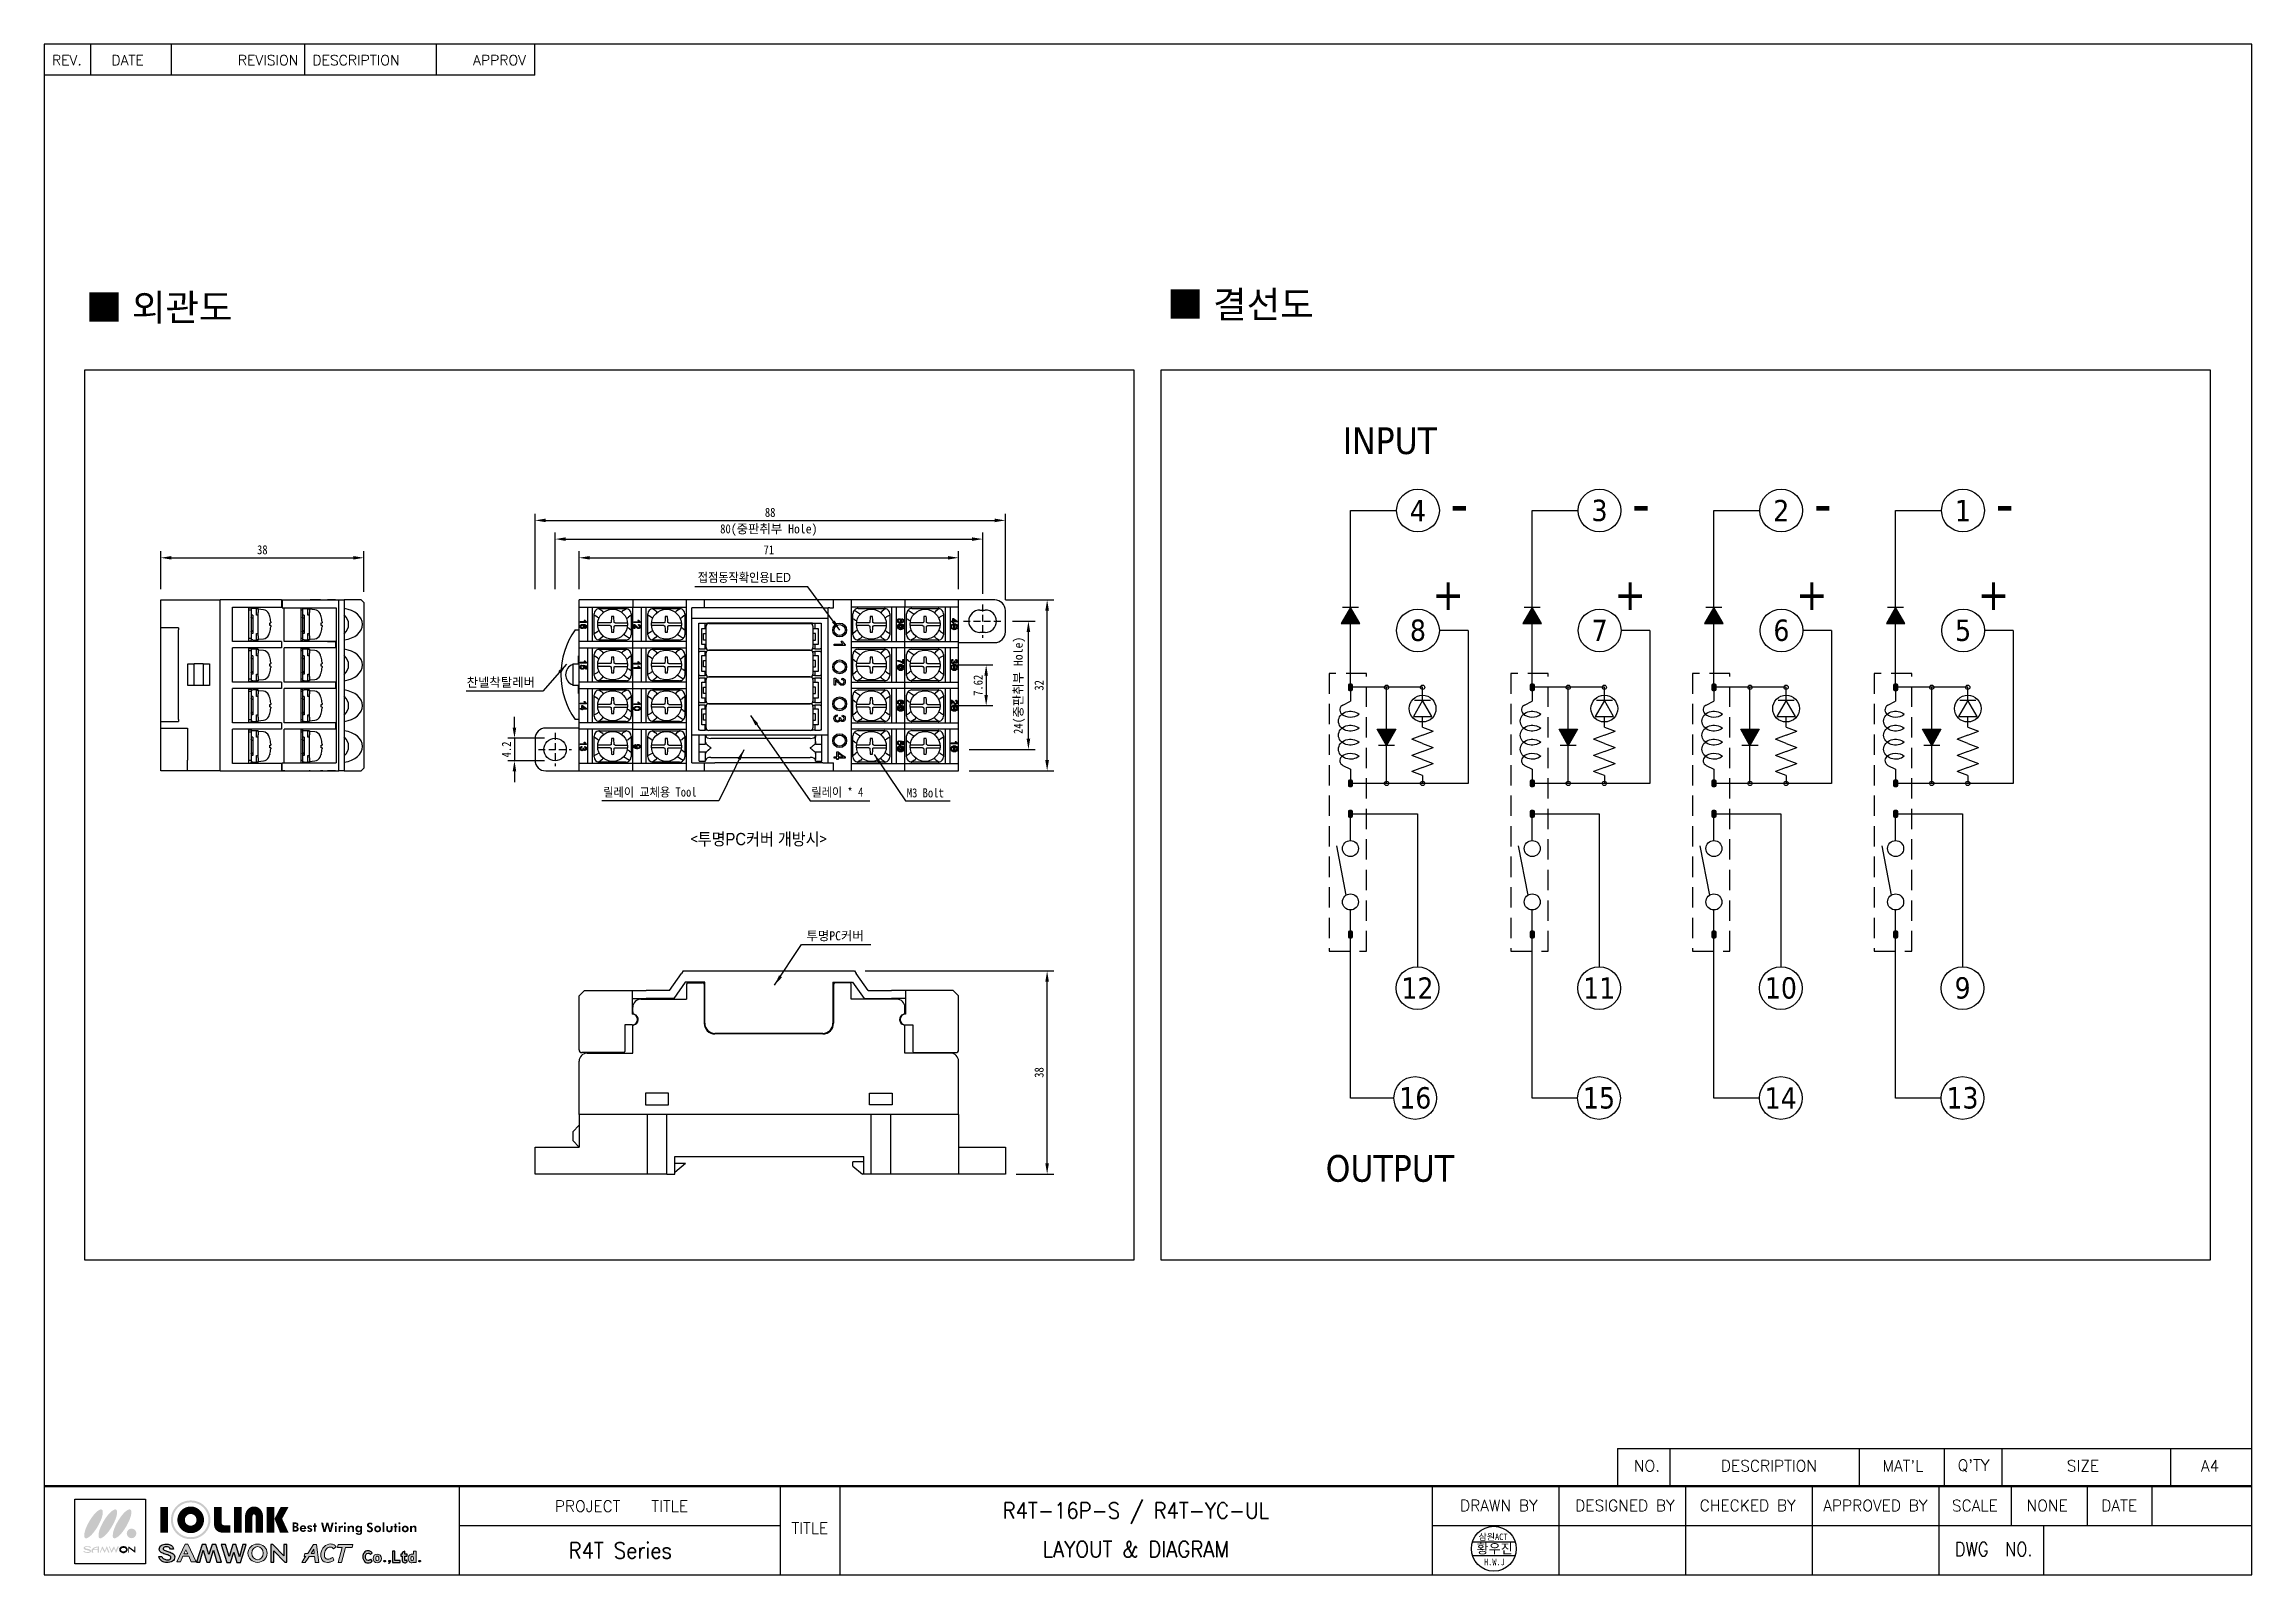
# Model space of a CAD drawing. Header units: millimetres. Extents: x 3108 to 3521, y -1583 to -1296.
import ezdxf
from ezdxf.enums import TextEntityAlignment as Align

# ---------------------------------------------------------------- set-up
doc = ezdxf.new("R2010")
doc.units = ezdxf.units.MM
doc.linetypes.add('DASHED', pattern=[19.05, 12.7, -6.35])
doc.linetypes.add('HIDDEN', pattern=[9.525, 6.35, -3.175])
for name, color, linetype in [('_______1', 160, 'Continuous'), ('LAYER_1', 160, 'Continuous'), ('SHEET', 7, 'Continuous')]:
    doc.layers.add(name, color=color, linetype=linetype)
doc.styles.add('ROMANS', font='romans', dxfattribs={"width": 0.9})
doc.styles.add('굴림', font='', dxfattribs={"width": 0.9})
doc.styles.get('굴림').set_extended_font_data('GulimChe')
doc.dimstyles.new('ISO-25', dxfattribs={"dimtxt": 1.7, "dimasz": 2, "dimexe": 1.25, "dimexo": 2, "dimtad": 1, "dimzin": 9, "dimdsep": 46, "dimtxsty": '굴림', "dimcen": 2.5, "dimclrd": 4, "dimclre": 4, "dimclrt": 4, "dimadec": 0, "dimazin": 0, "dimtfac": 1, "dimtmove": 0, "dimatfit": 3, "dimfxl": 1, "dimarcsym": 0})

msp = doc.modelspace()

# ---------------------------------------------------------------- texts
at = {"color": 0, "char_height": 5, "width": 40.8957, "attachment_point": 5}
for s, insert in [('{\\fDotum|b1|i0|c129|p50;■ 외관도}', (3129.316, -1345.724)), ('{\\fDotum|b1|i0|c129|p50;■ 결선도}', (3331.612, -1345.14))]:
    msp.add_mtext(s, dxfattribs=dict(at, insert=insert))
at = {"color": 7, "attachment_point": 5}
for s, insert, char_height, width in [('{\\fTahoma|b0|i0|c0|p34;INPUT}', (3359.595, -1370.434), 5, 6), ('{\\fTahoma|b0|i0|c0|p34;4}', (3364.85, -1383.472), 4, 6), ('{\\fTahoma|b0|i0|c0|p34;-}', (3372.6, -1382.064), 8, 7), ('{\\fTahoma|b0|i0|c0|p34;3}', (3398.825, -1383.472), 4, 6), ('{\\fTahoma|b0|i0|c0|p34;-}', (3406.6, -1382.064), 8, 6), ('{\\fTahoma|b0|i0|c0|p34;2}', (3432.825, -1383.472), 4, 6), ('{\\fTahoma|b0|i0|c0|p34;-}', (3440.6, -1382.064), 8, 6), ('{\\fTahoma|b0|i0|c0|p34;1}', (3466.825, -1383.472), 4, 6), ('{\\fTahoma|b0|i0|c0|p34;-}', (3474.6, -1382.064), 8, 6), ('{\\fTahoma|b0|i0|c0|p34;+}', (3370.498, -1399.05), 6, 6), ('{\\fTahoma|b0|i0|c0|p34;+}', (3404.555, -1399.05), 6, 6), ('{\\fTahoma|b0|i0|c0|p34;+}', (3438.555, -1399.05), 6, 6), ('{\\fTahoma|b0|i0|c0|p34;+}', (3472.555, -1399.05), 6, 6), ('{\\fTahoma|b0|i0|c0|p34;8}', (3364.85, -1405.893), 4, 6), ('{\\fTahoma|b0|i0|c0|p34;7}', (3398.85, -1405.893), 4, 6), ('{\\fTahoma|b0|i0|c0|p34;6}', (3432.85, -1405.893), 4, 6), ('{\\fTahoma|b0|i0|c0|p34;5}', (3466.85, -1405.893), 4, 6), ('{\\fTahoma|b0|i0|c0|p34;12}', (3364.753, -1472.825), 4, 6), ('{\\fTahoma|b0|i0|c0|p34;11}', (3398.753, -1472.825), 4, 6), ('{\\fTahoma|b0|i0|c0|p34;10}', (3432.753, -1472.825), 4, 6), ('{\\fTahoma|b0|i0|c0|p34;9}', (3466.753, -1472.825), 4, 6), ('{\\fTahoma|b0|i0|c0|p34;16}', (3364.35, -1493.393), 4, 6), ('{\\fTahoma|b0|i0|c0|p34;15}', (3398.725, -1493.393), 4, 6), ('{\\fTahoma|b0|i0|c0|p34;14}', (3432.725, -1493.393), 4, 6), ('{\\fTahoma|b0|i0|c0|p34;13}', (3466.725, -1493.393), 4, 6), ('{\\fTahoma|b0|i0|c0|p34;OUTPUT}', (3359.595, -1506.603), 5, 6)]:
    msp.add_mtext(s, dxfattribs=dict(at, insert=insert, char_height=char_height, width=width))
at = {"color": 4, "char_height": 1.7, "attachment_point": 7, "style": '굴림'}
for s, insert in [('{\\fGulimChe|b0|i0|c129|p49;접점동작확인용\\fﾱﾼﾸﾲￃﾼ|b0|i0|c129|p49;LED}', (3230.104, -1396.999)), ('{\\fGulimChe|b0|i0|c129|p49;릴레이 교체용 Tool}', (3212.431, -1437.167)), ('릴레이 * 4', (3251.367, -1437.167)), ('M3 Bolt', (3269.213, -1437.167))]:
    msp.add_mtext(s, dxfattribs=dict(at, insert=insert))
at = {"color": 4, "char_height": 1.7, "attachment_point": 7}
for s, insert in [('{\\fGulimChe|b0|i0|c129|p49;찬넬착탈레버}', (3186.856, -1416.623)), ('{\\fGulimChe|b0|i0|c129|p49;투명PC커버}', (3250.437, -1464.066))]:
    msp.add_mtext(s, dxfattribs=dict(at, insert=insert))
at = {"insert": (3241.495, -1445.06), "char_height": 2.3, "attachment_point": 5, "style": '굴림'}
msp.add_mtext('<투명{\\fﾱﾼﾸﾲￃﾼ|b0|i0|c129|p49;PC}커버{\\fﾱﾼﾸﾲￃﾼ|b0|i0|c129|p49; }개방시>', dxfattribs=at)
at = {"layer": 'SHEET'}
for s, height, style, p in [('REV.', 1.9132, 'ROMANS', (3112.072, -1299.189)), ('DATE', 1.9132, 'ROMANS', (3123.424, -1299.189)), ('REVISION  DESCRIPTION', 1.91319, 'ROMANS', (3159.182, -1299.193)), ('APPROV', 1.9132, 'ROMANS', (3193.02, -1299.189)), ('NO.', 2.1074, 'ROMANS', (3407.69, -1562.217)), ('DESCRIPTION', 2.1074, 'ROMANS', (3430.523, -1562.217)), ("MAT'L", 2.1074, 'ROMANS', (3455.592, -1562.217)), ("Q'TY", 2.1074, 'ROMANS', (3468.811, -1562.217)), ('SIZE', 2.1074, 'ROMANS', (3489.271, -1562.217)), ('A4', 2.1074, 'ROMANS', (3513.058, -1562.217)), ('PROJECT   TITLE', 2.1074, 'ROMANS', (3215.82, -1569.777)), ('DRAWN BY', 2.1074, 'ROMANS', (3379.988, -1569.654)), ('DESIGNED BY', 2.1074, 'ROMANS', (3403.581, -1569.653)), ('CHECKED BY', 2.1074, 'ROMANS', (3426.549, -1569.623)), ('APPROVED BY', 2.1074, 'ROMANS', (3450.43, -1569.65)), ('SCALE', 2.1074, 'ROMANS', (3469.042, -1569.662)), ('NONE', 2.1074, 'ROMANS', (3482.569, -1569.662)), ('DATE', 2.1074, 'ROMANS', (3496.044, -1569.662)), ('TITLE', 2.1074, 'ROMANS', (3251.069, -1573.89)), ('황우진', 1.8, '굴림', (3379.198, -1577.686)), ('H.W.J', 1.2, '굴림', (3379.16, -1580.226))]:
    msp.add_text(s, height=height, dxfattribs=dict(at, style=style)).set_placement(p, align=Align.MIDDLE)
at = {"layer": 'SHEET', "color": 0, "style": 'ROMANS', "width": 0.9}
for s, p in [('R4T-16P-S / R4T-YC-UL', (3312.086, -1570.812)), ('R4T Series', (3215.61, -1577.986)), ('LAYOUT & DIAGRAM', (3312.086, -1577.812))]:
    msp.add_text(s, height=3, dxfattribs=at).set_placement(p, align=Align.MIDDLE)
at = {"layer": 'SHEET', "ltscale": 0.1, "style": '굴림'}
msp.add_text('삼원ACT', height=1.2, dxfattribs=at).set_placement((3378.89, -1575.454), align=Align.MIDDLE)
at = {"layer": 'SHEET', "style": 'ROMANS', "width": 0.85}
msp.add_text('DWG  NO.', height=2.6342, dxfattribs=at).set_placement((3472.567, -1577.828), align=Align.MIDDLE)

# ---------------------------------------------------------------- blocks, each defined once
blk = doc.blocks.new('A$C4F960576')
h = blk.add_hatch(color=256)
edge = h.paths.add_edge_path(flags=16)
edge.add_ellipse((34.21, 1.98), major_axis=(0, -1.24), ratio=0.858658, start_angle=0, end_angle=360)
edge = h.paths.add_edge_path()
edge.add_ellipse((34.21, 1.98), major_axis=(-1.8, 0), ratio=0.950058, start_angle=0, end_angle=360)
edge = h.paths.add_edge_path(flags=16)
edge.add_ellipse((63.13, 1.01), major_axis=(0, -0.434), ratio=0.578322, start_angle=0, end_angle=360)
edge = h.paths.add_edge_path(flags=16)
edge.add_ellipse((56.6, 1.01), major_axis=(0, -0.433), ratio=0.676923, start_angle=0, end_angle=360)
edge = h.paths.add_edge_path()
edge.add_ellipse((56.61, 1.01), major_axis=(0, 0.812), ratio=0.970039, start_angle=0, end_angle=360)
h.paths.add_polyline_path([(32.1, 3.61), (31.82, 3.61), (31.48, 3.61), (30.8, 1.33), (30.13, 3.61), (29.58, 3.61), (28.91, 1.34), (28.24, 3.61), (27.38, 3.61), (28.47, 0.27), (29.14, 0.27), (29.74, 2.16), (30.36, 0.27), (31.04, 0.27)])
h.paths.add_polyline_path([(26.39, 3.63), (26.23, 3.63), (25.73, 3.63), (25.12, 1.74), (24.5, 3.63), (23.82, 3.63), (22.76, 0.28), (23.38, 0.28), (24.06, 2.57), (24.73, 0.28), (25.28, 0.28), (25.96, 2.55), (26.62, 0.28), (27.49, 0.28)])
h.paths.add_polyline_path([(37.04, 3.64), (36.93, 3.64), (36.67, 3.64), (36.67, 0.33), (37.24, 0.33), (37.24, 2.45), (39.31, 0.31), (39.67, 0.31), (39.67, 3.61), (39.11, 3.61), (39.11, 1.49)])
edge = h.paths.add_edge_path()
edge.add_spline(control_points=[(17.93, 2.71), (17.88, 2.87), (17.77, 3), (17.63, 3.08)], knot_values=[53, 53, 53, 53, 54, 54, 54, 54], degree=3, periodic=0)
edge.add_spline(control_points=[(17.63, 3.08), (17.46, 3.16), (17.28, 3.2), (17.09, 3.2)], knot_values=[0, 0, 0, 0, 1, 1, 1, 1], degree=3, periodic=0)
edge.add_spline(control_points=[(17.09, 3.2), (16.96, 3.21), (16.84, 3.18), (16.72, 3.12)], knot_values=[1, 1, 1, 1, 2, 2, 2, 2], degree=3, periodic=0)
edge.add_spline(control_points=[(16.72, 3.12), (16.61, 3.06), (16.55, 2.94), (16.56, 2.81)], knot_values=[2, 2, 2, 2, 3, 3, 3, 3], degree=3, periodic=0)
edge.add_spline(control_points=[(16.56, 2.81), (16.56, 2.81), (16.56, 2.79), (16.56, 2.79)], knot_values=[3, 3, 3, 3, 4, 4, 4, 4], degree=3, periodic=0)
edge.add_spline(control_points=[(16.56, 2.79), (16.56, 2.79), (16.56, 2.76), (16.56, 2.76)], knot_values=[4, 4, 4, 4, 5, 5, 5, 5], degree=3, periodic=0)
edge.add_spline(control_points=[(16.56, 2.76), (16.56, 2.76), (16.57, 2.73), (16.57, 2.73)], knot_values=[5, 5, 5, 5, 6, 6, 6, 6], degree=3, periodic=0)
edge.add_spline(control_points=[(16.57, 2.73), (16.57, 2.73), (16.59, 2.7), (16.59, 2.7)], knot_values=[6, 6, 6, 6, 7, 7, 7, 7], degree=3, periodic=0)
edge.add_spline(control_points=[(16.59, 2.7), (16.59, 2.7), (16.62, 2.67), (16.62, 2.67)], knot_values=[7, 7, 7, 7, 8, 8, 8, 8], degree=3, periodic=0)
edge.add_spline(control_points=[(16.62, 2.67), (16.62, 2.67), (16.65, 2.63), (16.65, 2.63)], knot_values=[8, 8, 8, 8, 9, 9, 9, 9], degree=3, periodic=0)
edge.add_spline(control_points=[(16.65, 2.63), (16.65, 2.63), (16.7, 2.59), (16.7, 2.59)], knot_values=[9, 9, 9, 9, 10, 10, 10, 10], degree=3, periodic=0)
edge.add_spline(control_points=[(16.7, 2.59), (16.7, 2.59), (16.76, 2.56), (16.76, 2.56)], knot_values=[10, 10, 10, 10, 11, 11, 11, 11], degree=3, periodic=0)
edge.add_spline(control_points=[(16.76, 2.56), (16.97, 2.46), (17.19, 2.38), (17.41, 2.31)], knot_values=[11, 11, 11, 11, 12, 12, 12, 12], degree=3, periodic=0)
edge.add_spline(control_points=[(17.41, 2.31), (17.7, 2.23), (17.99, 2.12), (18.25, 1.98)], knot_values=[12, 12, 12, 12, 13, 13, 13, 13], degree=3, periodic=0)
edge.add_spline(control_points=[(18.25, 1.98), (18.53, 1.85), (18.71, 1.58), (18.72, 1.28)], knot_values=[13, 13, 13, 13, 14, 14, 14, 14], degree=3, periodic=0)
edge.add_spline(control_points=[(18.72, 1.28), (18.74, 0.95), (18.56, 0.63), (18.27, 0.47)], knot_values=[14, 14, 14, 14, 15, 15, 15, 15], degree=3, periodic=0)
edge.add_spline(control_points=[(18.27, 0.47), (17.95, 0.31), (17.59, 0.24), (17.24, 0.26)], knot_values=[15, 15, 15, 15, 16, 16, 16, 16], degree=3, periodic=0)
edge.add_spline(control_points=[(17.24, 0.26), (16.91, 0.24), (16.59, 0.32), (16.31, 0.48)], knot_values=[16, 16, 16, 16, 17, 17, 17, 17], degree=3, periodic=0)
edge.add_spline(control_points=[(16.31, 0.48), (16.01, 0.68), (15.81, 1.01), (15.76, 1.37)], knot_values=[17, 17, 17, 17, 18, 18, 18, 18], degree=3, periodic=0)
edge.add_spline(control_points=[(15.76, 1.37), (15.76, 1.37), (16.31, 1.37), (16.31, 1.37)], knot_values=[18, 18, 18, 18, 19, 19, 19, 19], degree=3, periodic=0)
edge.add_spline(control_points=[(16.31, 1.37), (16.35, 1.17), (16.49, 1), (16.68, 0.93)], knot_values=[19, 19, 19, 19, 20, 20, 20, 20], degree=3, periodic=0)
edge.add_spline(control_points=[(16.68, 0.93), (16.88, 0.79), (17.12, 0.73), (17.37, 0.74)], knot_values=[20, 20, 20, 20, 21, 21, 21, 21], degree=3, periodic=0)
edge.add_spline(control_points=[(17.37, 0.74), (17.52, 0.73), (17.67, 0.76), (17.81, 0.83)], knot_values=[21, 21, 21, 21, 22, 22, 22, 22], degree=3, periodic=0)
edge.add_spline(control_points=[(17.81, 0.83), (17.81, 0.83), (17.85, 0.87), (17.85, 0.87)], knot_values=[22, 22, 22, 22, 23, 23, 23, 23], degree=3, periodic=0)
edge.add_spline(control_points=[(17.85, 0.87), (17.85, 0.87), (17.89, 0.91), (17.89, 0.91)], knot_values=[23, 23, 23, 23, 24, 24, 24, 24], degree=3, periodic=0)
edge.add_spline(control_points=[(17.89, 0.91), (17.89, 0.91), (17.92, 0.95), (17.92, 0.95)], knot_values=[24, 24, 24, 24, 25, 25, 25, 25], degree=3, periodic=0)
edge.add_spline(control_points=[(17.92, 0.95), (17.92, 0.95), (17.94, 1), (17.94, 1)], knot_values=[25, 25, 25, 25, 26, 26, 26, 26], degree=3, periodic=0)
edge.add_spline(control_points=[(17.94, 1), (17.94, 1), (17.96, 1.05), (17.96, 1.05)], knot_values=[26, 26, 26, 26, 27, 27, 27, 27], degree=3, periodic=0)
edge.add_spline(control_points=[(17.96, 1.05), (17.96, 1.05), (17.97, 1.11), (17.97, 1.11)], knot_values=[27, 27, 27, 27, 28, 28, 28, 28], degree=3, periodic=0)
edge.add_spline(control_points=[(17.97, 1.11), (17.97, 1.11), (17.98, 1.17), (17.98, 1.17)], knot_values=[28, 28, 28, 28, 29, 29, 29, 29], degree=3, periodic=0)
edge.add_spline(control_points=[(17.98, 1.17), (17.98, 1.17), (17.99, 1.25), (17.99, 1.25)], knot_values=[29, 29, 29, 29, 30, 30, 30, 30], degree=3, periodic=0)
edge.add_spline(control_points=[(17.99, 1.25), (17.99, 1.25), (17.98, 1.27), (17.98, 1.27)], knot_values=[30, 30, 30, 30, 31, 31, 31, 31], degree=3, periodic=0)
edge.add_spline(control_points=[(17.98, 1.27), (17.98, 1.27), (17.98, 1.3), (17.98, 1.3)], knot_values=[31, 31, 31, 31, 32, 32, 32, 32], degree=3, periodic=0)
edge.add_spline(control_points=[(17.98, 1.3), (17.98, 1.3), (17.97, 1.33), (17.97, 1.33)], knot_values=[32, 32, 32, 32, 33, 33, 33, 33], degree=3, periodic=0)
edge.add_spline(control_points=[(17.97, 1.33), (17.97, 1.33), (17.95, 1.36), (17.95, 1.36)], knot_values=[33, 33, 33, 33, 34, 34, 34, 34], degree=3, periodic=0)
edge.add_spline(control_points=[(17.95, 1.36), (17.95, 1.36), (17.92, 1.39), (17.92, 1.39)], knot_values=[34, 34, 34, 34, 35, 35, 35, 35], degree=3, periodic=0)
edge.add_spline(control_points=[(17.92, 1.39), (17.92, 1.39), (17.88, 1.43), (17.88, 1.43)], knot_values=[35, 35, 35, 35, 36, 36, 36, 36], degree=3, periodic=0)
edge.add_spline(control_points=[(17.88, 1.43), (17.88, 1.43), (17.83, 1.47), (17.83, 1.47)], knot_values=[36, 36, 36, 36, 37, 37, 37, 37], degree=3, periodic=0)
edge.add_spline(control_points=[(17.83, 1.47), (17.83, 1.47), (17.77, 1.51), (17.77, 1.51)], knot_values=[37, 37, 37, 37, 38, 38, 38, 38], degree=3, periodic=0)
edge.add_spline(control_points=[(17.77, 1.51), (17.56, 1.61), (17.35, 1.69), (17.13, 1.75)], knot_values=[38, 38, 38, 38, 39, 39, 39, 39], degree=3, periodic=0)
edge.add_spline(control_points=[(17.13, 1.75), (16.84, 1.83), (16.55, 1.94), (16.28, 2.07)], knot_values=[39, 39, 39, 39, 40, 40, 40, 40], degree=3, periodic=0)
edge.add_spline(control_points=[(16.28, 2.07), (16.28, 2.07), (16.18, 2.14), (16.18, 2.14)], knot_values=[40, 40, 40, 40, 41, 41, 41, 41], degree=3, periodic=0)
edge.add_spline(control_points=[(16.18, 2.14), (16.18, 2.14), (16.08, 2.21), (16.08, 2.21)], knot_values=[41, 41, 41, 41, 42, 42, 42, 42], degree=3, periodic=0)
edge.add_spline(control_points=[(16.08, 2.21), (16.08, 2.21), (16, 2.29), (16, 2.29)], knot_values=[42, 42, 42, 42, 43, 43, 43, 43], degree=3, periodic=0)
edge.add_spline(control_points=[(16, 2.29), (16, 2.29), (15.94, 2.38), (15.94, 2.38)], knot_values=[43, 43, 43, 43, 44, 44, 44, 44], degree=3, periodic=0)
edge.add_spline(control_points=[(15.94, 2.38), (15.94, 2.38), (15.89, 2.46), (15.89, 2.46)], knot_values=[44, 44, 44, 44, 45, 45, 45, 45], degree=3, periodic=0)
edge.add_spline(control_points=[(15.89, 2.46), (15.89, 2.46), (15.85, 2.55), (15.85, 2.55)], knot_values=[45, 45, 45, 45, 46, 46, 46, 46], degree=3, periodic=0)
edge.add_spline(control_points=[(15.85, 2.55), (15.85, 2.55), (15.83, 2.65), (15.83, 2.65)], knot_values=[46, 46, 46, 46, 47, 47, 47, 47], degree=3, periodic=0)
edge.add_spline(control_points=[(15.83, 2.65), (15.83, 2.65), (15.82, 2.75), (15.82, 2.75)], knot_values=[47, 47, 47, 47, 48, 48, 48, 48], degree=3, periodic=0)
edge.add_spline(control_points=[(15.82, 2.75), (15.82, 3.01), (15.94, 3.26), (16.15, 3.41)], knot_values=[48, 48, 48, 48, 49, 49, 49, 49], degree=3, periodic=0)
edge.add_spline(control_points=[(16.15, 3.41), (16.44, 3.6), (16.78, 3.7), (17.13, 3.68)], knot_values=[49, 49, 49, 49, 50, 50, 50, 50], degree=3, periodic=0)
edge.add_spline(control_points=[(17.13, 3.68), (17.38, 3.68), (17.63, 3.65), (17.87, 3.57)], knot_values=[50, 50, 50, 50, 51, 51, 51, 51], degree=3, periodic=0)
edge.add_spline(control_points=[(17.87, 3.57), (18.2, 3.4), (18.43, 3.08), (18.48, 2.71)], knot_values=[51, 51, 51, 51, 52, 52, 52, 52], degree=3, periodic=0)
edge.add_spline(control_points=[(18.48, 2.71), (18.48, 2.71), (17.93, 2.71), (17.93, 2.71)], knot_values=[52, 52, 52, 52, 53, 53, 53, 53], degree=3, periodic=0)
h.paths.add_polyline_path([(21.16, 1.84), (20.44, 1.84), (20.8, 2.61)], flags=16)
h.paths.add_polyline_path([(22.71, 0.34), (21.14, 3.69), (20.67, 3.69), (19.12, 0.34), (19.77, 0.34), (20.25, 1.4), (21.35, 1.4), (21.81, 0.34)])
edge = h.paths.add_edge_path()
edge.add_spline(control_points=[(57.88, 0.59), (57.91, 0.62), (57.95, 0.63), (58, 0.63), (58.04, 0.63), (58.08, 0.62), (58.1, 0.59)], knot_values=[6, 6, 6, 6, 7, 7, 7, 8, 8, 8, 8], degree=3, periodic=0)
edge.add_spline(control_points=[(58.1, 0.59), (58.13, 0.56), (58.14, 0.53), (58.14, 0.49), (58.14, 0.45), (58.13, 0.42), (58.1, 0.4)], knot_values=[0, 0, 0, 0, 1, 1, 1, 2, 2, 2, 2], degree=3, periodic=0)
edge.add_spline(control_points=[(58.1, 0.4), (58.08, 0.37), (58.04, 0.35), (58, 0.35), (57.95, 0.35), (57.91, 0.37), (57.88, 0.4)], knot_values=[2, 2, 2, 2, 3, 3, 3, 4, 4, 4, 4], degree=3, periodic=0)
edge.add_spline(control_points=[(57.88, 0.4), (57.86, 0.42), (57.85, 0.45), (57.85, 0.49), (57.85, 0.53), (57.86, 0.56), (57.88, 0.59)], knot_values=[4, 4, 4, 4, 5, 5, 5, 6, 6, 6, 6], degree=3, periodic=0)
edge = h.paths.add_edge_path()
edge.add_spline(control_points=[(58.73, 0.08), (58.78, 0.1), (58.82, 0.13), (58.85, 0.16)], knot_values=[12, 12, 12, 12, 13, 13, 13, 13], degree=3, periodic=0)
edge.add_spline(control_points=[(58.85, 0.16), (58.89, 0.19), (58.91, 0.23), (58.92, 0.27)], knot_values=[0, 0, 0, 0, 1, 1, 1, 1], degree=3, periodic=0)
edge.add_spline(control_points=[(58.92, 0.27), (58.93, 0.31), (58.93, 0.33), (58.92, 0.34)], knot_values=[1, 1, 1, 1, 2, 2, 2, 2], degree=3, periodic=0)
edge.add_spline(control_points=[(58.92, 0.34), (58.9, 0.36), (58.88, 0.36), (58.85, 0.36), (58.82, 0.36), (58.8, 0.38), (58.78, 0.4)], knot_values=[2, 2, 2, 2, 3, 3, 3, 4, 4, 4, 4], degree=3, periodic=0)
edge.add_spline(control_points=[(58.78, 0.4), (58.76, 0.43), (58.74, 0.46), (58.74, 0.5), (58.74, 0.54), (58.76, 0.57), (58.79, 0.6)], knot_values=[4, 4, 4, 4, 5, 5, 5, 6, 6, 6, 6], degree=3, periodic=0)
edge.add_spline(control_points=[(58.79, 0.6), (58.82, 0.62), (58.85, 0.63), (58.89, 0.63), (58.94, 0.63), (58.98, 0.62), (59.01, 0.59)], knot_values=[6, 6, 6, 6, 7, 7, 7, 8, 8, 8, 8], degree=3, periodic=0)
edge.add_spline(control_points=[(59.01, 0.59), (59.05, 0.57), (59.07, 0.52), (59.07, 0.47), (59.07, 0.38), (59.04, 0.29), (58.98, 0.22)], knot_values=[8, 8, 8, 8, 9, 9, 9, 10, 10, 10, 10], degree=3, periodic=0)
edge.add_spline(control_points=[(58.98, 0.22), (58.92, 0.15), (58.85, 0.09), (58.76, 0.05)], knot_values=[10, 10, 10, 10, 11, 11, 11, 11], degree=3, periodic=0)
edge.add_spline(control_points=[(58.76, 0.05), (58.76, 0.05), (58.73, 0.08), (58.73, 0.08)], knot_values=[11, 11, 11, 11, 12, 12, 12, 12], degree=3, periodic=0)
edge = h.paths.add_edge_path()
edge.add_spline(control_points=[(59.92, 2.38), (59.92, 2.38), (59.77, 2.38), (59.77, 2.38)], knot_values=[6, 6, 6, 6, 7, 7, 7, 7], degree=3, periodic=0)
edge.add_spline(control_points=[(59.77, 2.38), (59.77, 2.38), (59.44, 2.38), (59.44, 2.38)], knot_values=[0, 0, 0, 0, 1, 1, 1, 1], degree=3, periodic=0)
edge.add_spline(control_points=[(59.44, 2.38), (59.44, 2.38), (59.44, 0.24), (59.44, 0.24)], knot_values=[1, 1, 1, 1, 2, 2, 2, 2], degree=3, periodic=0)
edge.add_spline(control_points=[(59.44, 0.24), (59.44, 0.24), (60.91, 0.24), (60.91, 0.24)], knot_values=[2, 2, 2, 2, 3, 3, 3, 3], degree=3, periodic=0)
edge.add_spline(control_points=[(60.91, 0.24), (60.91, 0.24), (60.91, 0.62), (60.91, 0.62)], knot_values=[3, 3, 3, 3, 4, 4, 4, 4], degree=3, periodic=0)
edge.add_spline(control_points=[(60.91, 0.62), (60.91, 0.62), (60.14, 0.62), (59.92, 0.62)], knot_values=[4, 4, 4, 4, 5, 5, 5, 5], degree=3, periodic=0)
edge.add_spline(control_points=[(59.92, 0.62), (59.92, 0.87), (59.92, 2.38), (59.92, 2.38)], knot_values=[5, 5, 5, 5, 6, 6, 6, 6], degree=3, periodic=0)
edge = h.paths.add_edge_path()
edge.add_spline(control_points=[(61.77, 2.39), (61.77, 2.39), (61.53, 2.21), (61.53, 2.21)], knot_values=[23, 23, 23, 23, 24, 24, 24, 24], degree=3, periodic=0)
edge.add_spline(control_points=[(61.53, 2.21), (61.53, 2.21), (61.29, 2.03), (61.29, 2.03)], knot_values=[0, 0, 0, 0, 1, 1, 1, 1], degree=3, periodic=0)
edge.add_spline(control_points=[(61.29, 2.03), (61.29, 2.03), (61.29, 1.87), (61.29, 1.78)], knot_values=[1, 1, 1, 1, 2, 2, 2, 2], degree=3, periodic=0)
edge.add_spline(control_points=[(61.29, 1.78), (61.25, 1.78), (61.04, 1.78), (61.04, 1.78)], knot_values=[2, 2, 2, 2, 3, 3, 3, 3], degree=3, periodic=0)
edge.add_spline(control_points=[(61.04, 1.78), (61.04, 1.78), (61.04, 1.4), (61.04, 1.4)], knot_values=[3, 3, 3, 3, 4, 4, 4, 4], degree=3, periodic=0)
edge.add_spline(control_points=[(61.04, 1.4), (61.04, 1.4), (61.25, 1.4), (61.29, 1.4)], knot_values=[4, 4, 4, 4, 5, 5, 5, 5], degree=3, periodic=0)
edge.add_spline(control_points=[(61.29, 1.4), (61.29, 1.19), (61.29, 0.64), (61.29, 0.64)], knot_values=[5, 5, 5, 5, 6, 6, 6, 6], degree=3, periodic=0)
edge.add_spline(control_points=[(61.29, 0.64), (61.29, 0.5), (61.33, 0.38), (61.41, 0.31)], knot_values=[6, 6, 6, 6, 7, 7, 7, 7], degree=3, periodic=0)
edge.add_spline(control_points=[(61.41, 0.31), (61.41, 0.31), (61.41, 0.3), (61.41, 0.3)], knot_values=[7, 7, 7, 7, 8, 8, 8, 8], degree=3, periodic=0)
edge.add_spline(control_points=[(61.41, 0.3), (61.49, 0.23), (61.6, 0.19), (61.74, 0.19), (61.83, 0.19), (61.92, 0.21), (61.99, 0.25)], knot_values=[8, 8, 8, 8, 9, 9, 9, 10, 10, 10, 10], degree=3, periodic=0)
edge.add_spline(control_points=[(61.99, 0.25), (62.05, 0.27), (62.1, 0.31), (62.15, 0.36)], knot_values=[10, 10, 10, 10, 11, 11, 11, 11], degree=3, periodic=0)
edge.add_spline(control_points=[(62.15, 0.36), (62.15, 0.36), (62.25, 0.45), (62.25, 0.45)], knot_values=[11, 11, 11, 11, 12, 12, 12, 12], degree=3, periodic=0)
edge.add_spline(control_points=[(62.25, 0.45), (62.25, 0.45), (62.06, 0.72), (62.06, 0.72)], knot_values=[12, 12, 12, 12, 13, 13, 13, 13], degree=3, periodic=0)
edge.add_spline(control_points=[(62.06, 0.72), (62.06, 0.72), (61.94, 0.64), (61.94, 0.64)], knot_values=[13, 13, 13, 13, 14, 14, 14, 14], degree=3, periodic=0)
edge.add_spline(control_points=[(61.94, 0.64), (61.91, 0.62), (61.89, 0.61), (61.87, 0.61)], knot_values=[14, 14, 14, 14, 15, 15, 15, 15], degree=3, periodic=0)
edge.add_spline(control_points=[(61.87, 0.61), (61.85, 0.6), (61.82, 0.6), (61.79, 0.6), (61.78, 0.6), (61.78, 0.6), (61.78, 0.6)], knot_values=[15, 15, 15, 15, 16, 16, 16, 17, 17, 17, 17], degree=3, periodic=0)
edge.add_spline(control_points=[(61.78, 0.6), (61.78, 0.6), (61.77, 0.62), (61.77, 0.64)], knot_values=[17, 17, 17, 17, 18, 18, 18, 18], degree=3, periodic=0)
edge.add_spline(control_points=[(61.77, 0.64), (61.77, 0.64), (61.77, 1.19), (61.77, 1.4)], knot_values=[18, 18, 18, 18, 19, 19, 19, 19], degree=3, periodic=0)
edge.add_spline(control_points=[(61.77, 1.4), (61.9, 1.4), (62.19, 1.4), (62.19, 1.4)], knot_values=[19, 19, 19, 19, 20, 20, 20, 20], degree=3, periodic=0)
edge.add_spline(control_points=[(62.19, 1.4), (62.19, 1.4), (62.19, 1.78), (62.19, 1.78)], knot_values=[20, 20, 20, 20, 21, 21, 21, 21], degree=3, periodic=0)
edge.add_spline(control_points=[(62.19, 1.78), (62.19, 1.78), (61.9, 1.78), (61.77, 1.78)], knot_values=[21, 21, 21, 21, 22, 22, 22, 22], degree=3, periodic=0)
edge.add_spline(control_points=[(61.77, 1.78), (61.77, 1.92), (61.77, 2.39), (61.77, 2.39)], knot_values=[22, 22, 22, 22, 23, 23, 23, 23], degree=3, periodic=0)
edge = h.paths.add_edge_path(flags=17)
edge.add_spline(control_points=[(61.99, 0.25), (61.99, 0.25), (61.99, 0.25), (61.99, 0.25)], knot_values=[0, 0, 0, 0, 1, 1, 1, 1], degree=3, periodic=0)
edge.add_spline(control_points=[(61.99, 0.25), (61.99, 0.25), (61.99, 0.25), (61.99, 0.25)], knot_values=[1, 1, 1, 1, 2, 2, 2, 2], degree=3, periodic=0)
edge.add_spline(control_points=[(61.99, 0.25), (61.99, 0.25), (61.99, 0.25), (61.99, 0.25)], knot_values=[2, 2, 2, 2, 3, 3, 3, 3], degree=3, periodic=0)
edge = h.paths.add_edge_path()
edge.add_spline(control_points=[(64.42, 0.59), (64.45, 0.62), (64.49, 0.63), (64.53, 0.63), (64.58, 0.63), (64.61, 0.62), (64.64, 0.59)], knot_values=[6, 6, 6, 6, 7, 7, 7, 8, 8, 8, 8], degree=3, periodic=0)
edge.add_spline(control_points=[(64.64, 0.59), (64.67, 0.56), (64.68, 0.53), (64.68, 0.49), (64.68, 0.45), (64.67, 0.42), (64.64, 0.4)], knot_values=[0, 0, 0, 0, 1, 1, 1, 2, 2, 2, 2], degree=3, periodic=0)
edge.add_spline(control_points=[(64.64, 0.4), (64.62, 0.37), (64.58, 0.35), (64.53, 0.35), (64.49, 0.35), (64.45, 0.37), (64.42, 0.4)], knot_values=[2, 2, 2, 2, 3, 3, 3, 4, 4, 4, 4], degree=3, periodic=0)
edge.add_spline(control_points=[(64.42, 0.4), (64.4, 0.42), (64.39, 0.45), (64.39, 0.49), (64.39, 0.53), (64.4, 0.56), (64.42, 0.59)], knot_values=[4, 4, 4, 4, 5, 5, 5, 6, 6, 6, 6], degree=3, periodic=0)
edge = h.paths.add_edge_path()
edge.add_spline(control_points=[(63.87, 2.38), (63.87, 2.38), (63.72, 2.38), (63.72, 2.38)], knot_values=[12, 12, 12, 12, 13, 13, 13, 13], degree=3, periodic=0)
edge.add_spline(control_points=[(63.72, 2.38), (63.72, 2.38), (63.39, 2.38), (63.39, 2.38)], knot_values=[0, 0, 0, 0, 1, 1, 1, 1], degree=3, periodic=0)
edge.add_spline(control_points=[(63.39, 2.38), (63.39, 2.38), (63.39, 2), (63.39, 1.78)], knot_values=[1, 1, 1, 1, 2, 2, 2, 2], degree=3, periodic=0)
edge.add_spline(control_points=[(63.39, 1.78), (63.31, 1.8), (63.22, 1.82), (63.12, 1.82), (62.92, 1.82), (62.75, 1.74), (62.6, 1.58)], knot_values=[2, 2, 2, 2, 3, 3, 3, 4, 4, 4, 4], degree=3, periodic=0)
edge.add_spline(control_points=[(62.6, 1.58), (62.47, 1.43), (62.4, 1.24), (62.4, 1.02), (62.4, 0.79), (62.46, 0.59), (62.58, 0.44)], knot_values=[4, 4, 4, 4, 5, 5, 5, 6, 6, 6, 6], degree=3, periodic=0)
edge.add_spline(control_points=[(62.58, 0.44), (62.7, 0.28), (62.87, 0.19), (63.07, 0.19), (63.21, 0.19), (63.32, 0.22), (63.42, 0.27)], knot_values=[6, 6, 6, 6, 7, 7, 7, 8, 8, 8, 8], degree=3, periodic=0)
edge.add_spline(control_points=[(63.42, 0.27), (63.44, 0.28), (63.46, 0.29), (63.48, 0.3)], knot_values=[8, 8, 8, 8, 9, 9, 9, 9], degree=3, periodic=0)
edge.add_spline(control_points=[(63.48, 0.3), (63.49, 0.28), (63.51, 0.24), (63.51, 0.24)], knot_values=[9, 9, 9, 9, 10, 10, 10, 10], degree=3, periodic=0)
edge.add_spline(control_points=[(63.51, 0.24), (63.51, 0.24), (63.87, 0.24), (63.87, 0.24)], knot_values=[10, 10, 10, 10, 11, 11, 11, 11], degree=3, periodic=0)
edge.add_spline(control_points=[(63.87, 0.24), (63.87, 0.24), (63.87, 2.38), (63.87, 2.38)], knot_values=[11, 11, 11, 11, 12, 12, 12, 12], degree=3, periodic=0)
edge = h.paths.add_edge_path()
edge.add_spline(control_points=[(48.29, 1.2), (48.29, 1.2), (48.2, 1.15), (48.2, 1.15)], knot_values=[24, 24, 24, 24, 25, 25, 25, 25], degree=3, periodic=0)
edge.add_spline(control_points=[(48.2, 1.15), (48.03, 1.05), (47.89, 0.98), (47.78, 0.93)], knot_values=[0, 0, 0, 0, 1, 1, 1, 1], degree=3, periodic=0)
edge.add_spline(control_points=[(47.78, 0.93), (47.64, 0.88), (47.5, 0.85), (47.36, 0.85), (47.1, 0.85), (46.92, 0.96), (46.81, 1.19)], knot_values=[1, 1, 1, 1, 2, 2, 2, 3, 3, 3, 3], degree=3, periodic=0)
edge.add_spline(control_points=[(46.81, 1.19), (46.71, 1.4), (46.69, 1.66), (46.75, 1.97)], knot_values=[3, 3, 3, 3, 4, 4, 4, 4], degree=3, periodic=0)
edge.add_spline(control_points=[(46.75, 1.97), (46.8, 2.29), (46.92, 2.55), (47.09, 2.77)], knot_values=[4, 4, 4, 4, 5, 5, 5, 5], degree=3, periodic=0)
edge.add_spline(control_points=[(47.09, 2.77), (47.3, 3.01), (47.53, 3.12), (47.82, 3.12), (47.89, 3.12), (47.96, 3.11), (48.03, 3.1)], knot_values=[5, 5, 5, 5, 6, 6, 6, 7, 7, 7, 7], degree=3, periodic=0)
edge.add_spline(control_points=[(48.03, 3.1), (48.03, 3.1), (48.16, 3.04), (48.16, 3.04)], knot_values=[7, 7, 7, 7, 8, 8, 8, 8], degree=3, periodic=0)
edge.add_spline(control_points=[(48.16, 3.04), (48.16, 3.04), (48.23, 2.99), (48.23, 2.99)], knot_values=[8, 8, 8, 8, 9, 9, 9, 9], degree=3, periodic=0)
edge.add_spline(control_points=[(48.23, 2.99), (48.23, 2.99), (48.3, 2.92), (48.3, 2.92)], knot_values=[9, 9, 9, 9, 10, 10, 10, 10], degree=3, periodic=0)
edge.add_spline(control_points=[(48.3, 2.92), (48.3, 2.92), (48.41, 2.8), (48.41, 2.8)], knot_values=[10, 10, 10, 10, 11, 11, 11, 11], degree=3, periodic=0)
edge.add_spline(control_points=[(48.41, 2.8), (48.41, 2.8), (48.9, 3.15), (48.9, 3.15)], knot_values=[11, 11, 11, 11, 12, 12, 12, 12], degree=3, periodic=0)
edge.add_spline(control_points=[(48.9, 3.15), (48.9, 3.15), (48.87, 3.21), (48.87, 3.21)], knot_values=[12, 12, 12, 12, 13, 13, 13, 13], degree=3, periodic=0)
edge.add_spline(control_points=[(48.87, 3.21), (48.79, 3.36), (48.67, 3.48), (48.52, 3.57)], knot_values=[13, 13, 13, 13, 14, 14, 14, 14], degree=3, periodic=0)
edge.add_spline(control_points=[(48.52, 3.57), (48.34, 3.66), (48.13, 3.71), (47.89, 3.71), (47.41, 3.71), (46.99, 3.53), (46.65, 3.18)], knot_values=[14, 14, 14, 14, 15, 15, 15, 16, 16, 16, 16], degree=3, periodic=0)
edge.add_spline(control_points=[(46.65, 3.18), (46.35, 2.86), (46.15, 2.46), (46.07, 2)], knot_values=[16, 16, 16, 16, 17, 17, 17, 17], degree=3, periodic=0)
edge.add_spline(control_points=[(46.07, 2), (46.05, 1.86), (46.03, 1.73), (46.03, 1.61), (46.03, 1.31), (46.1, 1.04), (46.24, 0.81)], knot_values=[17, 17, 17, 17, 18, 18, 18, 19, 19, 19, 19], degree=3, periodic=0)
edge.add_spline(control_points=[(46.24, 0.81), (46.46, 0.44), (46.81, 0.26), (47.29, 0.26), (47.51, 0.26), (47.73, 0.29), (47.94, 0.37)], knot_values=[19, 19, 19, 19, 20, 20, 20, 21, 21, 21, 21], degree=3, periodic=0)
edge.add_spline(control_points=[(47.94, 0.37), (48.14, 0.43), (48.31, 0.53), (48.44, 0.65)], knot_values=[21, 21, 21, 21, 22, 22, 22, 22], degree=3, periodic=0)
edge.add_spline(control_points=[(48.44, 0.65), (48.44, 0.65), (48.49, 0.69), (48.49, 0.69)], knot_values=[22, 22, 22, 22, 23, 23, 23, 23], degree=3, periodic=0)
edge.add_spline(control_points=[(48.49, 0.69), (48.49, 0.69), (48.29, 1.2), (48.29, 1.2)], knot_values=[23, 23, 23, 23, 24, 24, 24, 24], degree=3, periodic=0)
h.paths.add_polyline_path([(44.24, 1.93), (44.74, 2.71), (44.81, 1.93)], flags=16)
h.paths.add_polyline_path([(45.68, 0.23), (45.26, 3.6), (44.7, 3.6), (43.59, 1.93), (43.06, 1.93), (42.9, 1.35), (43.21, 1.35), (43.08, 1.16), (42.47, 0.23), (43.13, 0.23), (43.66, 1.03), (43.87, 1.35), (44.87, 1.35), (44.9, 1.03), (45, 0.23)])
h.paths.add_polyline_path([(50.66, 3.04), (49.91, 0.24), (49.3, 0.24), (50.05, 3.04), (49.17, 3.04), (49.32, 3.62), (50.2, 3.62), (50.2, 3.62), (52.06, 3.62), (51.91, 3.04)])
edge = h.paths.add_edge_path()
edge.add_spline(control_points=[(55.65, 0.47), (55.65, 0.47), (55.43, 0.84), (55.43, 0.84)], knot_values=[28, 28, 28, 28, 29, 29, 29, 29], degree=3, periodic=0)
edge.add_spline(control_points=[(55.43, 0.84), (55.43, 0.84), (55.36, 0.79), (55.36, 0.79)], knot_values=[0, 0, 0, 0, 1, 1, 1, 1], degree=3, periodic=0)
edge.add_spline(control_points=[(55.36, 0.79), (55.36, 0.79), (55.12, 0.66), (55.12, 0.66)], knot_values=[1, 1, 1, 1, 2, 2, 2, 2], degree=3, periodic=0)
edge.add_spline(control_points=[(55.12, 0.66), (55.04, 0.62), (54.96, 0.6), (54.88, 0.6), (54.72, 0.6), (54.6, 0.67), (54.51, 0.81)], knot_values=[2, 2, 2, 2, 3, 3, 3, 4, 4, 4, 4], degree=3, periodic=0)
edge.add_spline(control_points=[(54.51, 0.81), (54.43, 0.94), (54.39, 1.1), (54.39, 1.29), (54.39, 1.48), (54.43, 1.65), (54.52, 1.78)], knot_values=[4, 4, 4, 4, 5, 5, 5, 6, 6, 6, 6], degree=3, periodic=0)
edge.add_spline(control_points=[(54.52, 1.78), (54.61, 1.92), (54.74, 1.99), (54.91, 1.99)], knot_values=[6, 6, 6, 6, 7, 7, 7, 7], degree=3, periodic=0)
edge.add_spline(control_points=[(54.91, 1.99), (54.91, 1.99), (55.04, 1.98), (55.04, 1.98)], knot_values=[7, 7, 7, 7, 8, 8, 8, 8], degree=3, periodic=0)
edge.add_spline(control_points=[(55.04, 1.98), (55.04, 1.98), (55.04, 1.98), (55.04, 1.98)], knot_values=[8, 8, 8, 8, 9, 9, 9, 9], degree=3, periodic=0)
edge.add_spline(control_points=[(55.04, 1.98), (55.05, 1.97), (55.08, 1.96), (55.12, 1.94)], knot_values=[9, 9, 9, 9, 10, 10, 10, 10], degree=3, periodic=0)
edge.add_spline(control_points=[(55.12, 1.94), (55.12, 1.94), (55.11, 1.96), (55.11, 1.96)], knot_values=[10, 10, 10, 10, 11, 11, 11, 11], degree=3, periodic=0)
edge.add_spline(control_points=[(55.11, 1.96), (55.11, 1.96), (55.15, 1.93), (55.15, 1.93)], knot_values=[11, 11, 11, 11, 12, 12, 12, 12], degree=3, periodic=0)
edge.add_spline(control_points=[(55.15, 1.93), (55.15, 1.93), (55.17, 1.91), (55.17, 1.91)], knot_values=[12, 12, 12, 12, 13, 13, 13, 13], degree=3, periodic=0)
edge.add_spline(control_points=[(55.17, 1.91), (55.17, 1.91), (55.17, 1.91), (55.17, 1.91)], knot_values=[13, 13, 13, 13, 14, 14, 14, 14], degree=3, periodic=0)
edge.add_spline(control_points=[(55.17, 1.91), (55.18, 1.9), (55.19, 1.89), (55.22, 1.87)], knot_values=[14, 14, 14, 14, 15, 15, 15, 15], degree=3, periodic=0)
edge.add_spline(control_points=[(55.22, 1.87), (55.22, 1.87), (55.32, 1.78), (55.32, 1.78)], knot_values=[15, 15, 15, 15, 16, 16, 16, 16], degree=3, periodic=0)
edge.add_spline(control_points=[(55.32, 1.78), (55.32, 1.78), (55.64, 2.03), (55.64, 2.03)], knot_values=[16, 16, 16, 16, 17, 17, 17, 17], degree=3, periodic=0)
edge.add_spline(control_points=[(55.64, 2.03), (55.64, 2.03), (55.59, 2.1), (55.59, 2.1)], knot_values=[17, 17, 17, 17, 18, 18, 18, 18], degree=3, periodic=0)
edge.add_spline(control_points=[(55.59, 2.1), (55.52, 2.19), (55.43, 2.27), (55.32, 2.33)], knot_values=[18, 18, 18, 18, 19, 19, 19, 19], degree=3, periodic=0)
edge.add_spline(control_points=[(55.32, 2.33), (55.19, 2.39), (55.05, 2.43), (54.89, 2.43), (54.58, 2.43), (54.32, 2.31), (54.14, 2.08)], knot_values=[19, 19, 19, 19, 20, 20, 20, 21, 21, 21, 21], degree=3, periodic=0)
edge.add_spline(control_points=[(54.14, 2.08), (53.98, 1.87), (53.89, 1.61), (53.89, 1.31)], knot_values=[21, 21, 21, 21, 22, 22, 22, 22], degree=3, periodic=0)
edge.add_spline(control_points=[(53.89, 1.31), (53.89, 1.31), (53.92, 1.05), (53.92, 1.05)], knot_values=[22, 22, 22, 22, 23, 23, 23, 23], degree=3, periodic=0)
edge.add_spline(control_points=[(53.92, 1.05), (53.95, 0.86), (54.03, 0.68), (54.14, 0.53)], knot_values=[23, 23, 23, 23, 24, 24, 24, 24], degree=3, periodic=0)
edge.add_spline(control_points=[(54.14, 0.53), (54.33, 0.29), (54.58, 0.17), (54.9, 0.17), (55.04, 0.17), (55.18, 0.19), (55.31, 0.24)], knot_values=[24, 24, 24, 24, 25, 25, 25, 26, 26, 26, 26], degree=3, periodic=0)
edge.add_spline(control_points=[(55.31, 0.24), (55.43, 0.28), (55.53, 0.35), (55.61, 0.43)], knot_values=[26, 26, 26, 26, 27, 27, 27, 27], degree=3, periodic=0)
edge.add_spline(control_points=[(55.61, 0.43), (55.61, 0.43), (55.65, 0.47), (55.65, 0.47)], knot_values=[27, 27, 27, 27, 28, 28, 28, 28], degree=3, periodic=0)
at = {"layer": '_______1'}
h = blk.add_hatch(color=7, dxfattribs=at)
edge = h.paths.add_edge_path()
edge.add_spline(control_points=[(1.8, 5.06), (1.77, 5.35), (1.79, 5.63), (1.86, 5.91), (1.93, 6.21), (2.03, 6.51), (2.16, 6.8), (2.32, 7.19), (2.51, 7.57), (2.73, 7.94), (2.94, 8.3), (3.18, 8.65), (3.43, 8.99), (3.62, 9.24), (3.83, 9.47), (4.06, 9.68), (4.27, 9.88), (4.51, 10.03), (4.77, 10.15), (4.87, 10.2), (4.98, 10.19), (5.07, 10.14), (5.17, 10.08), (5.23, 9.98), (5.24, 9.88), (5.27, 9.59), (5.25, 9.31), (5.18, 9.03), (5.11, 8.73), (5.01, 8.43), (4.88, 8.14), (4.72, 7.75), (4.52, 7.37), (4.31, 7.01), (4.09, 6.64), (3.86, 6.29), (3.6, 5.95), (3.42, 5.7), (3.21, 5.47), (2.98, 5.26), (2.77, 5.06), (2.53, 4.91), (2.27, 4.79), (2.17, 4.74), (2.06, 4.74), (1.96, 4.8), (1.87, 4.86), (1.81, 4.95), (1.8, 5.06)], knot_values=[0, 0, 0, 0, 1, 1, 1, 2, 2, 2, 3, 3, 3, 4, 4, 4, 5, 5, 5, 6, 6, 6, 7, 7, 7, 8, 8, 8, 9, 9, 9, 10, 10, 10, 11, 11, 11, 12, 12, 12, 13, 13, 13, 14, 14, 14, 15, 15, 15, 16, 16, 16, 16], degree=3, periodic=0)
edge = h.paths.add_edge_path()
edge.add_spline(control_points=[(7.13, 5.06), (7.11, 5.35), (7.13, 5.63), (7.2, 5.91), (7.27, 6.21), (7.36, 6.51), (7.49, 6.8), (7.66, 7.19), (7.85, 7.57), (8.06, 7.94), (8.28, 8.3), (8.51, 8.65), (8.77, 8.99), (8.96, 9.24), (9.17, 9.47), (9.39, 9.68), (9.6, 9.88), (9.84, 10.03), (10.1, 10.15), (10.2, 10.2), (10.32, 10.19), (10.41, 10.14), (10.51, 10.08), (10.56, 9.98), (10.58, 9.88), (10.6, 9.59), (10.58, 9.31), (10.52, 9.03), (10.44, 8.73), (10.34, 8.43), (10.22, 8.14), (10.05, 7.75), (9.86, 7.37), (9.65, 7.01), (9.43, 6.64), (9.2, 6.29), (8.94, 5.95), (8.75, 5.7), (8.54, 5.47), (8.31, 5.26), (8.11, 5.06), (7.87, 4.91), (7.61, 4.79), (7.5, 4.74), (7.39, 4.74), (7.3, 4.8), (7.2, 4.86), (7.15, 4.95), (7.13, 5.06)], knot_values=[0, 0, 0, 0, 1, 1, 1, 2, 2, 2, 3, 3, 3, 4, 4, 4, 5, 5, 5, 6, 6, 6, 7, 7, 7, 8, 8, 8, 9, 9, 9, 10, 10, 10, 11, 11, 11, 12, 12, 12, 13, 13, 13, 14, 14, 14, 15, 15, 15, 16, 16, 16, 16], degree=3, periodic=0)
edge = h.paths.add_edge_path()
edge.add_spline(control_points=[(4.47, 5.06), (4.44, 5.35), (4.46, 5.63), (4.53, 5.91), (4.6, 6.21), (4.7, 6.51), (4.82, 6.8), (4.99, 7.19), (5.18, 7.57), (5.39, 7.94), (5.61, 8.3), (5.84, 8.65), (6.1, 8.99), (6.29, 9.24), (6.5, 9.47), (6.73, 9.68), (6.94, 9.88), (7.17, 10.03), (7.43, 10.15), (7.53, 10.2), (7.65, 10.19), (7.74, 10.14), (7.84, 10.08), (7.9, 9.98), (7.91, 9.88), (7.94, 9.59), (7.91, 9.31), (7.85, 9.03), (7.77, 8.73), (7.68, 8.43), (7.55, 8.14), (7.38, 7.75), (7.19, 7.37), (6.98, 7.01), (6.77, 6.64), (6.53, 6.29), (6.27, 5.95), (6.08, 5.7), (5.88, 5.47), (5.65, 5.26), (5.44, 5.06), (5.2, 4.91), (4.94, 4.79), (4.84, 4.74), (4.73, 4.74), (4.63, 4.8), (4.54, 4.86), (4.47, 4.95), (4.47, 5.06)], knot_values=[0, 0, 0, 0, 1, 1, 1, 2, 2, 2, 3, 3, 3, 4, 4, 4, 5, 5, 5, 6, 6, 6, 7, 7, 7, 8, 8, 8, 9, 9, 9, 10, 10, 10, 11, 11, 11, 12, 12, 12, 13, 13, 13, 14, 14, 14, 15, 15, 15, 16, 16, 16, 16], degree=3, periodic=0)
edge = h.paths.add_edge_path()
edge.add_spline(control_points=[(10.63, 4.79), (10.14, 4.79), (9.74, 5.19), (9.74, 5.69), (9.74, 6.18), (10.14, 6.59), (10.63, 6.59), (11.13, 6.59), (11.53, 6.18), (11.53, 5.69), (11.53, 5.19), (11.13, 4.79), (10.63, 4.79)], knot_values=[0, 0, 0, 0, 1, 1, 1, 2, 2, 2, 3, 3, 3, 4, 4, 4, 4], degree=3, periodic=0)
for points in [[(16.03, 10.62), (16.03, 5.83), (17.47, 5.83), (17.47, 10.62)], [(29.77, 5.83), (29.77, 10.62), (31.21, 10.62), (31.21, 5.83), (29.77, 5.83)]]:
    blk.add_hatch(color=7, dxfattribs=at).paths.add_polyline_path(points)
h = blk.add_hatch(color=7, dxfattribs=at)
edge = h.paths.add_edge_path()
edge.add_spline(control_points=[(24.76, 6.98), (24.6, 6.59), (24.36, 6.24), (24.04, 5.93), (23.72, 5.62), (23.36, 5.38), (22.96, 5.22), (22.56, 5.06), (22.14, 4.98), (21.69, 4.98), (21.25, 4.98), (20.82, 5.06), (20.42, 5.22), (20.02, 5.38), (19.66, 5.62), (19.35, 5.93), (19.03, 6.24), (18.79, 6.59), (18.63, 6.98), (18.46, 7.38), (18.38, 7.79), (18.38, 8.23), (18.38, 8.67), (18.46, 9.09), (18.63, 9.48), (18.79, 9.88), (19.03, 10.23), (19.35, 10.54), (19.66, 10.85), (20.01, 11.08), (20.41, 11.24), (20.81, 11.4), (21.24, 11.48), (21.69, 11.48), (22.15, 11.48), (22.58, 11.4), (22.98, 11.24), (23.38, 11.08), (23.73, 10.85), (24.04, 10.54), (24.36, 10.23), (24.6, 9.88), (24.77, 9.48), (24.93, 9.09), (25.01, 8.67), (25.01, 8.23), (25.01, 7.79), (24.93, 7.37), (24.76, 6.98), (24.76, 6.98), (24.76, 6.98), (24.76, 6.98)], knot_values=[0, 0, 0, 0, 1, 1, 1, 2, 2, 2, 3, 3, 3, 4, 4, 4, 5, 5, 5, 6, 6, 6, 7, 7, 7, 8, 8, 8, 9, 9, 9, 10, 10, 10, 11, 11, 11, 12, 12, 12, 13, 13, 13, 14, 14, 14, 15, 15, 15, 16, 16, 16, 17, 17, 17, 17], degree=3, periodic=0)
edge = h.paths.add_edge_path(flags=16)
edge.add_spline(control_points=[(25.12, 9.63), (24.93, 10.07), (24.66, 10.46), (24.31, 10.81), (23.97, 11.15), (23.57, 11.41), (23.12, 11.58), (22.68, 11.76), (22.2, 11.85), (21.69, 11.85), (21.19, 11.85), (20.71, 11.76), (20.27, 11.58), (19.82, 11.41), (19.43, 11.15), (19.08, 10.81), (18.73, 10.46), (18.46, 10.07), (18.28, 9.63), (18.09, 9.19), (18, 8.72), (18, 8.23), (18, 7.74), (18.09, 7.28), (18.28, 6.84), (18.46, 6.41), (18.73, 6.02), (19.08, 5.67), (19.43, 5.32), (19.83, 5.06), (20.28, 4.88), (20.72, 4.7), (21.19, 4.61), (21.69, 4.61), (22.19, 4.61), (22.66, 4.7), (23.11, 4.88), (23.55, 5.06), (23.95, 5.32), (24.31, 5.67), (24.66, 6.01), (24.93, 6.4), (25.11, 6.84), (25.3, 7.28), (25.39, 7.74), (25.39, 8.23), (25.39, 8.72), (25.3, 9.19), (25.12, 9.63), (25.12, 9.63), (25.12, 9.63), (25.12, 9.63)], knot_values=[0, 0, 0, 0, 1, 1, 1, 2, 2, 2, 3, 3, 3, 4, 4, 4, 5, 5, 5, 6, 6, 6, 7, 7, 7, 8, 8, 8, 9, 9, 9, 10, 10, 10, 11, 11, 11, 12, 12, 12, 13, 13, 13, 14, 14, 14, 15, 15, 15, 16, 16, 16, 17, 17, 17, 17], degree=3, periodic=0)
h = blk.add_hatch(color=7, dxfattribs=at)
edge = h.paths.add_edge_path(flags=16)
edge.add_spline(control_points=[(20.61, 8.22), (20.61, 7.92), (20.71, 7.66), (20.92, 7.45), (21.14, 7.24), (21.4, 7.13), (21.7, 7.13), (22, 7.13), (22.26, 7.24), (22.47, 7.45), (22.69, 7.66), (22.79, 7.92), (22.79, 8.22), (22.79, 8.52), (22.68, 8.78), (22.47, 8.99), (22.26, 9.21), (22, 9.32), (21.7, 9.32), (21.4, 9.32), (21.14, 9.21), (20.93, 8.99), (20.72, 8.78), (20.61, 8.52), (20.61, 8.22), (20.61, 8.22), (20.61, 8.22), (20.61, 8.22)], knot_values=[0, 0, 0, 0, 1, 1, 1, 2, 2, 2, 3, 3, 3, 4, 4, 4, 5, 5, 5, 6, 6, 6, 7, 7, 7, 8, 8, 8, 9, 9, 9, 9], degree=3, periodic=0)
edge = h.paths.add_edge_path()
edge.add_spline(control_points=[(19.21, 8.22), (19.21, 8.55), (19.27, 8.86), (19.4, 9.17), (19.52, 9.47), (19.7, 9.74), (19.94, 9.98), (20.17, 10.21), (20.44, 10.39), (20.75, 10.52), (21.06, 10.65), (21.37, 10.72), (21.7, 10.72), (22.03, 10.72), (22.35, 10.65), (22.65, 10.52), (22.96, 10.4), (23.22, 10.21), (23.46, 9.98), (23.69, 9.74), (23.87, 9.47), (24, 9.16), (24.13, 8.86), (24.19, 8.54), (24.19, 8.22), (24.19, 7.94), (24.14, 7.66), (24.05, 7.39), (23.95, 7.11), (23.81, 6.86), (23.63, 6.64), (23.4, 6.35), (23.12, 6.13), (22.78, 5.97), (22.44, 5.81), (22.08, 5.73), (21.7, 5.73), (21.41, 5.73), (21.13, 5.78), (20.86, 5.88), (20.59, 5.97), (20.34, 6.11), (20.12, 6.29), (19.83, 6.53), (19.61, 6.81), (19.45, 7.15), (19.29, 7.49), (19.21, 7.84), (19.21, 8.22), (19.21, 8.22), (19.21, 8.22), (19.21, 8.22)], knot_values=[0, 0, 0, 0, 1, 1, 1, 2, 2, 2, 3, 3, 3, 4, 4, 4, 5, 5, 5, 6, 6, 6, 7, 7, 7, 8, 8, 8, 9, 9, 9, 10, 10, 10, 11, 11, 11, 12, 12, 12, 13, 13, 13, 14, 14, 14, 15, 15, 15, 16, 16, 16, 17, 17, 17, 17], degree=3, periodic=0)
h = blk.add_hatch(color=7, dxfattribs=at)
edge = h.paths.add_edge_path()
edge.add_spline(control_points=[(26.04, 10.62), (26.04, 10.62), (27.47, 10.62), (27.47, 10.62), (27.47, 10.62), (27.47, 7.79), (27.47, 7.79), (27.47, 7.6), (27.52, 7.45), (27.59, 7.36), (27.67, 7.26), (27.8, 7.21), (27.96, 7.21), (28, 7.21), (28.02, 7.21), (28.04, 7.22), (28.06, 7.22), (28.08, 7.22), (29.12, 7.22), (29.12, 7.22), (29.12, 5.83), (29.12, 5.83), (29.12, 5.83), (27.77, 5.83), (27.77, 5.83), (27.5, 5.83), (27.27, 5.86), (27.07, 5.93), (26.86, 6), (26.69, 6.1), (26.54, 6.24), (26.36, 6.41), (26.23, 6.6), (26.15, 6.83), (26.08, 7.05), (26.04, 7.41), (26.04, 7.91), (26.04, 7.91), (26.04, 8.07), (26.04, 8.07), (26.04, 8.07), (26.04, 10.62), (26.04, 10.62), (26.04, 10.62), (26.04, 10.62), (26.04, 10.62)], knot_values=[0, 0, 0, 0, 1, 1, 1, 2, 2, 2, 3, 3, 3, 4, 4, 4, 5, 5, 5, 6, 6, 6, 7, 7, 7, 8, 8, 8, 9, 9, 9, 10, 10, 10, 11, 11, 11, 12, 12, 12, 13, 13, 13, 14, 14, 14, 15, 15, 15, 15], degree=3, periodic=0)
h = blk.add_hatch(color=7, dxfattribs=at)
edge = h.paths.add_edge_path()
edge.add_spline(control_points=[(31.85, 5.83), (31.85, 5.83), (31.85, 8.51), (31.85, 8.51), (31.85, 8.79), (31.87, 9.02), (31.9, 9.19), (31.93, 9.37), (31.98, 9.54), (32.06, 9.71), (32.19, 10.01), (32.39, 10.26), (32.66, 10.44), (32.93, 10.62), (33.23, 10.72), (33.56, 10.72), (33.83, 10.72), (34.08, 10.65), (34.32, 10.52), (34.56, 10.39), (34.75, 10.2), (34.91, 9.97), (35.03, 9.78), (35.12, 9.57), (35.17, 9.34), (35.22, 9.12), (35.25, 8.8), (35.25, 8.38), (35.25, 8.38), (35.25, 5.83), (35.25, 5.83), (35.25, 5.83), (33.85, 5.83), (33.85, 5.83), (33.85, 5.83), (33.85, 8.72), (33.85, 8.72), (33.85, 8.91), (33.83, 9.04), (33.78, 9.12), (33.73, 9.2), (33.65, 9.24), (33.54, 9.24), (33.44, 9.24), (33.37, 9.21), (33.32, 9.14), (33.28, 9.06), (33.25, 8.93), (33.25, 8.72), (33.25, 8.72), (33.25, 5.83), (33.25, 5.83), (33.25, 5.83), (31.85, 5.83), (31.85, 5.83), (31.85, 5.83), (31.85, 5.83), (31.85, 5.83)], knot_values=[0, 0, 0, 0, 1, 1, 1, 2, 2, 2, 3, 3, 3, 4, 4, 4, 5, 5, 5, 6, 6, 6, 7, 7, 7, 8, 8, 8, 9, 9, 9, 10, 10, 10, 11, 11, 11, 12, 12, 12, 13, 13, 13, 14, 14, 14, 15, 15, 15, 16, 16, 16, 17, 17, 17, 18, 18, 18, 19, 19, 19, 19], degree=3, periodic=0)
h = blk.add_hatch(color=7, dxfattribs=at)
edge = h.paths.add_edge_path()
edge.add_spline(control_points=[(38.41, 5.83), (38.41, 5.83), (37.38, 8.43), (37.38, 8.43), (37.38, 8.43), (38.52, 10.62), (38.52, 10.62), (38.52, 10.62), (40.01, 10.62), (40.01, 10.62), (40.01, 10.62), (38.81, 8.43), (38.81, 8.43), (38.81, 8.43), (40.01, 5.83), (40.01, 5.83), (40.01, 5.83), (38.41, 5.83), (38.41, 5.83), (38.41, 5.83), (38.41, 5.83), (38.41, 5.83)], knot_values=[0, 0, 0, 0, 1, 1, 1, 2, 2, 2, 3, 3, 3, 4, 4, 4, 5, 5, 5, 6, 6, 6, 7, 7, 7, 7], degree=3, periodic=0)
edge = h.paths.add_edge_path()
edge.add_spline(control_points=[(35.9, 5.83), (35.9, 5.83), (35.9, 10.62), (35.9, 10.62), (35.9, 10.62), (37.34, 10.62), (37.34, 10.62), (37.34, 10.62), (37.34, 5.83), (37.34, 5.83), (37.34, 5.83), (35.9, 5.83), (35.9, 5.83), (35.9, 5.83), (35.9, 5.83), (35.9, 5.83)], knot_values=[0, 0, 0, 0, 1, 1, 1, 2, 2, 2, 3, 3, 3, 4, 4, 4, 5, 5, 5, 5], degree=3, periodic=0)
h = blk.add_hatch(color=7, dxfattribs=at)
edge = h.paths.add_edge_path(flags=16)
edge.add_spline(control_points=[(41.12, 6.3), (41.12, 6.3), (41.27, 6.3), (41.27, 6.3), (41.36, 6.3), (41.43, 6.32), (41.48, 6.36), (41.53, 6.4), (41.55, 6.46), (41.55, 6.54), (41.55, 6.61), (41.53, 6.67), (41.48, 6.71), (41.43, 6.74), (41.37, 6.76), (41.27, 6.76), (41.27, 6.76), (41.12, 6.76), (41.12, 6.76), (41.12, 6.76), (41.12, 6.3), (41.12, 6.3)], knot_values=[0, 0, 0, 0, 1, 1, 1, 2, 2, 2, 3, 3, 3, 4, 4, 4, 5, 5, 5, 6, 6, 6, 7, 7, 7, 7], degree=3, periodic=0)
edge = h.paths.add_edge_path(flags=16)
edge.add_spline(control_points=[(41.12, 7.05), (41.12, 7.05), (41.21, 7.05), (41.21, 7.05), (41.32, 7.05), (41.4, 7.07), (41.45, 7.1), (41.49, 7.13), (41.52, 7.18), (41.52, 7.26), (41.52, 7.33), (41.49, 7.38), (41.45, 7.41), (41.4, 7.44), (41.33, 7.46), (41.21, 7.46), (41.21, 7.46), (41.12, 7.46), (41.12, 7.46), (41.12, 7.46), (41.12, 7.05), (41.12, 7.05)], knot_values=[0, 0, 0, 0, 1, 1, 1, 2, 2, 2, 3, 3, 3, 4, 4, 4, 5, 5, 5, 6, 6, 6, 7, 7, 7, 7], degree=3, periodic=0)
edge = h.paths.add_edge_path()
edge.add_spline(control_points=[(40.75, 6.01), (40.75, 6.01), (40.75, 7.74), (40.75, 7.74), (40.75, 7.74), (41.08, 7.74), (41.08, 7.74), (41.25, 7.74), (41.37, 7.74), (41.45, 7.72), (41.52, 7.71), (41.59, 7.69), (41.65, 7.66), (41.72, 7.62), (41.77, 7.57), (41.81, 7.51), (41.84, 7.44), (41.86, 7.37), (41.86, 7.29), (41.86, 7.19), (41.83, 7.11), (41.77, 7.05), (41.71, 6.98), (41.62, 6.94), (41.5, 6.92), (41.64, 6.9), (41.74, 6.85), (41.81, 6.78), (41.88, 6.71), (41.92, 6.62), (41.92, 6.5), (41.92, 6.42), (41.9, 6.34), (41.86, 6.27), (41.82, 6.2), (41.76, 6.14), (41.69, 6.1), (41.63, 6.07), (41.55, 6.04), (41.46, 6.03), (41.38, 6.01), (41.24, 6.01), (41.04, 6.01), (41.04, 6.01), (41, 6.01), (41, 6.01), (41, 6.01), (40.75, 6.01), (40.75, 6.01)], knot_values=[0, 0, 0, 0, 1, 1, 1, 2, 2, 2, 3, 3, 3, 4, 4, 4, 5, 5, 5, 6, 6, 6, 7, 7, 7, 8, 8, 8, 9, 9, 9, 10, 10, 10, 11, 11, 11, 12, 12, 12, 13, 13, 13, 14, 14, 14, 15, 15, 15, 16, 16, 16, 16], degree=3, periodic=0)
h = blk.add_hatch(color=7, dxfattribs=at)
edge = h.paths.add_edge_path(flags=16)
edge.add_spline(control_points=[(42.98, 6.71), (42.97, 6.78), (42.95, 6.84), (42.9, 6.87), (42.86, 6.91), (42.8, 6.93), (42.72, 6.93), (42.65, 6.93), (42.59, 6.91), (42.54, 6.87), (42.5, 6.84), (42.47, 6.78), (42.46, 6.71), (42.46, 6.71), (42.98, 6.71), (42.98, 6.71)], knot_values=[0, 0, 0, 0, 1, 1, 1, 2, 2, 2, 3, 3, 3, 4, 4, 4, 5, 5, 5, 5], degree=3, periodic=0)
edge = h.paths.add_edge_path()
edge.add_spline(control_points=[(43.32, 6.5), (43.32, 6.5), (42.45, 6.5), (42.45, 6.5), (42.46, 6.42), (42.49, 6.36), (42.54, 6.32), (42.58, 6.27), (42.65, 6.25), (42.73, 6.25), (42.79, 6.25), (42.84, 6.27), (42.89, 6.29), (42.93, 6.31), (42.97, 6.35), (43, 6.4), (43, 6.4), (43.27, 6.26), (43.27, 6.26), (43.21, 6.16), (43.13, 6.08), (43.04, 6.03), (42.95, 5.98), (42.85, 5.96), (42.72, 5.96), (42.53, 5.96), (42.38, 6.02), (42.27, 6.13), (42.16, 6.24), (42.11, 6.39), (42.11, 6.58), (42.11, 6.76), (42.17, 6.91), (42.28, 7.03), (42.4, 7.15), (42.54, 7.21), (42.72, 7.21), (42.91, 7.21), (43.06, 7.15), (43.16, 7.04), (43.27, 6.93), (43.32, 6.78), (43.32, 6.59), (43.32, 6.58), (43.32, 6.57), (43.32, 6.56), (43.32, 6.55), (43.32, 6.53), (43.32, 6.5)], knot_values=[0, 0, 0, 0, 1, 1, 1, 2, 2, 2, 3, 3, 3, 4, 4, 4, 5, 5, 5, 6, 6, 6, 7, 7, 7, 8, 8, 8, 9, 9, 9, 10, 10, 10, 11, 11, 11, 12, 12, 12, 13, 13, 13, 14, 14, 14, 15, 15, 15, 16, 16, 16, 16], degree=3, periodic=0)
h = blk.add_hatch(color=7, dxfattribs=at)
edge = h.paths.add_edge_path()
edge.add_spline(control_points=[(43.47, 6.21), (43.47, 6.21), (43.73, 6.34), (43.73, 6.34), (43.74, 6.3), (43.76, 6.26), (43.8, 6.24), (43.84, 6.21), (43.89, 6.2), (43.94, 6.2), (44, 6.2), (44.04, 6.21), (44.07, 6.23), (44.1, 6.25), (44.12, 6.28), (44.12, 6.31), (44.12, 6.37), (44.06, 6.41), (43.95, 6.45), (43.92, 6.46), (43.89, 6.47), (43.87, 6.48), (43.73, 6.53), (43.64, 6.59), (43.58, 6.64), (43.53, 6.69), (43.51, 6.76), (43.51, 6.83), (43.51, 6.95), (43.55, 7.04), (43.64, 7.11), (43.73, 7.18), (43.85, 7.22), (43.99, 7.22), (44.1, 7.22), (44.19, 7.19), (44.26, 7.15), (44.34, 7.11), (44.39, 7.05), (44.43, 6.97), (44.43, 6.97), (44.18, 6.85), (44.18, 6.85), (44.17, 6.9), (44.15, 6.93), (44.11, 6.95), (44.08, 6.97), (44.04, 6.98), (43.99, 6.98), (43.94, 6.98), (43.9, 6.97), (43.87, 6.95), (43.84, 6.93), (43.82, 6.91), (43.82, 6.87), (43.82, 6.81), (43.9, 6.76), (44.05, 6.71), (44.07, 6.71), (44.08, 6.7), (44.09, 6.7), (44.22, 6.66), (44.31, 6.61), (44.36, 6.55), (44.42, 6.5), (44.45, 6.42), (44.45, 6.34), (44.45, 6.22), (44.4, 6.13), (44.31, 6.06), (44.22, 5.99), (44.1, 5.96), (43.95, 5.96), (43.83, 5.96), (43.73, 5.98), (43.64, 6.03), (43.56, 6.07), (43.5, 6.13), (43.47, 6.21)], knot_values=[0, 0, 0, 0, 1, 1, 1, 2, 2, 2, 3, 3, 3, 4, 4, 4, 5, 5, 5, 6, 6, 6, 7, 7, 7, 8, 8, 8, 9, 9, 9, 10, 10, 10, 11, 11, 11, 12, 12, 12, 13, 13, 13, 14, 14, 14, 15, 15, 15, 16, 16, 16, 17, 17, 17, 18, 18, 18, 19, 19, 19, 20, 20, 20, 21, 21, 21, 22, 22, 22, 23, 23, 23, 24, 24, 24, 25, 25, 25, 26, 26, 26, 26], degree=3, periodic=0)
h = blk.add_hatch(color=7, dxfattribs=at)
edge = h.paths.add_edge_path()
edge.add_spline(control_points=[(44.74, 6.01), (44.74, 6.01), (44.74, 6.91), (44.74, 6.91), (44.74, 6.91), (44.58, 6.91), (44.58, 6.91), (44.58, 6.91), (44.58, 7.17), (44.58, 7.17), (44.58, 7.17), (44.74, 7.17), (44.74, 7.17), (44.74, 7.17), (44.74, 7.56), (44.74, 7.56), (44.74, 7.56), (45.08, 7.56), (45.08, 7.56), (45.08, 7.56), (45.08, 7.17), (45.08, 7.17), (45.08, 7.17), (45.24, 7.17), (45.24, 7.17), (45.24, 7.17), (45.24, 6.91), (45.24, 6.91), (45.24, 6.91), (45.08, 6.91), (45.08, 6.91), (45.08, 6.91), (45.08, 6.01), (45.08, 6.01), (45.08, 6.01), (44.74, 6.01), (44.74, 6.01)], knot_values=[0, 0, 0, 0, 1, 1, 1, 2, 2, 2, 3, 3, 3, 4, 4, 4, 5, 5, 5, 6, 6, 6, 7, 7, 7, 8, 8, 8, 9, 9, 9, 10, 10, 10, 11, 11, 11, 12, 12, 12, 12], degree=3, periodic=0)
h = blk.add_hatch(color=7, dxfattribs=at)
edge = h.paths.add_edge_path()
edge.add_spline(control_points=[(47.45, 7.67), (47.45, 7.67), (47.71, 6.73), (47.71, 6.73), (47.73, 6.67), (47.74, 6.61), (47.76, 6.54), (47.77, 6.47), (47.78, 6.39), (47.8, 6.31), (47.8, 6.38), (47.8, 6.45), (47.81, 6.52), (47.82, 6.59), (47.84, 6.66), (47.85, 6.73), (47.85, 6.73), (48.08, 7.67), (48.08, 7.67), (48.08, 7.67), (48.45, 7.67), (48.45, 7.67), (48.45, 7.67), (47.99, 5.94), (47.99, 5.94), (47.99, 5.94), (47.63, 5.94), (47.63, 5.94), (47.63, 5.94), (47.33, 7.05), (47.33, 7.05), (47.31, 7.1), (47.3, 7.15), (47.29, 7.2), (47.28, 7.25), (47.28, 7.3), (47.27, 7.36), (47.27, 7.3), (47.26, 7.24), (47.25, 7.19), (47.25, 7.14), (47.24, 7.09), (47.22, 7.05), (47.22, 7.05), (46.91, 5.94), (46.91, 5.94), (46.91, 5.94), (46.55, 5.94), (46.55, 5.94), (46.55, 5.94), (46.1, 7.67), (46.1, 7.67), (46.1, 7.67), (46.47, 7.67), (46.47, 7.67), (46.47, 7.67), (46.7, 6.71), (46.7, 6.71), (46.71, 6.65), (46.72, 6.59), (46.73, 6.53), (46.74, 6.47), (46.74, 6.4), (46.75, 6.32), (46.76, 6.42), (46.79, 6.55), (46.83, 6.7), (46.83, 6.7), (46.84, 6.73), (46.84, 6.73), (46.84, 6.73), (47.09, 7.67), (47.09, 7.67), (47.09, 7.67), (47.45, 7.67), (47.45, 7.67)], knot_values=[0, 0, 0, 0, 1, 1, 1, 2, 2, 2, 3, 3, 3, 4, 4, 4, 5, 5, 5, 6, 6, 6, 7, 7, 7, 8, 8, 8, 9, 9, 9, 10, 10, 10, 11, 11, 11, 12, 12, 12, 13, 13, 13, 14, 14, 14, 15, 15, 15, 16, 16, 16, 17, 17, 17, 18, 18, 18, 19, 19, 19, 20, 20, 20, 21, 21, 21, 22, 22, 22, 23, 23, 23, 24, 24, 24, 25, 25, 25, 25], degree=3, periodic=0)
h = blk.add_hatch(color=7, dxfattribs=at)
edge = h.paths.add_edge_path()
edge.add_spline(control_points=[(48.68, 5.94), (48.68, 5.94), (48.68, 7.1), (48.68, 7.1), (48.68, 7.1), (49.02, 7.1), (49.02, 7.1), (49.02, 7.1), (49.02, 5.94), (49.02, 5.94), (49.02, 5.94), (48.68, 5.94), (48.68, 5.94)], knot_values=[0, 0, 0, 0, 1, 1, 1, 2, 2, 2, 3, 3, 3, 4, 4, 4, 4], degree=3, periodic=0)
edge = h.paths.add_edge_path()
edge.add_spline(control_points=[(48.65, 7.58), (48.65, 7.64), (48.67, 7.68), (48.71, 7.72), (48.75, 7.76), (48.8, 7.78), (48.85, 7.78), (48.9, 7.78), (48.95, 7.76), (48.99, 7.72), (49.03, 7.68), (49.05, 7.64), (49.05, 7.58), (49.05, 7.53), (49.03, 7.48), (48.99, 7.44), (48.95, 7.4), (48.9, 7.38), (48.85, 7.38), (48.8, 7.38), (48.75, 7.4), (48.71, 7.44), (48.67, 7.48), (48.65, 7.53), (48.65, 7.58)], knot_values=[0, 0, 0, 0, 1, 1, 1, 2, 2, 2, 3, 3, 3, 4, 4, 4, 5, 5, 5, 6, 6, 6, 7, 7, 7, 8, 8, 8, 8], degree=3, periodic=0)
h = blk.add_hatch(color=7, dxfattribs=at)
edge = h.paths.add_edge_path()
edge.add_spline(control_points=[(49.7, 6.8), (49.73, 6.91), (49.78, 7), (49.84, 7.06), (49.91, 7.11), (49.99, 7.14), (50.08, 7.14), (50.1, 7.14), (50.14, 7.14), (50.18, 7.13), (50.19, 7.13), (50.2, 7.13), (50.21, 7.12), (50.21, 7.12), (50.15, 6.76), (50.15, 6.76), (50.13, 6.77), (50.1, 6.78), (50.08, 6.78), (50.05, 6.79), (50.03, 6.79), (50, 6.79), (49.9, 6.79), (49.82, 6.77), (49.78, 6.71), (49.73, 6.66), (49.71, 6.57), (49.71, 6.45), (49.71, 6.45), (49.71, 5.94), (49.71, 5.94), (49.71, 5.94), (49.37, 5.94), (49.37, 5.94), (49.37, 5.94), (49.37, 7.1), (49.37, 7.1), (49.37, 7.1), (49.7, 7.1), (49.7, 7.1), (49.7, 7.1), (49.7, 6.8), (49.7, 6.8)], knot_values=[0, 0, 0, 0, 1, 1, 1, 2, 2, 2, 3, 3, 3, 4, 4, 4, 5, 5, 5, 6, 6, 6, 7, 7, 7, 8, 8, 8, 9, 9, 9, 10, 10, 10, 11, 11, 11, 12, 12, 12, 13, 13, 13, 14, 14, 14, 14], degree=3, periodic=0)
h = blk.add_hatch(color=7, dxfattribs=at)
edge = h.paths.add_edge_path()
edge.add_spline(control_points=[(50.38, 5.94), (50.38, 5.94), (50.38, 7.1), (50.38, 7.1), (50.38, 7.1), (50.72, 7.1), (50.72, 7.1), (50.72, 7.1), (50.72, 5.94), (50.72, 5.94), (50.72, 5.94), (50.38, 5.94), (50.38, 5.94)], knot_values=[0, 0, 0, 0, 1, 1, 1, 2, 2, 2, 3, 3, 3, 4, 4, 4, 4], degree=3, periodic=0)
edge = h.paths.add_edge_path()
edge.add_spline(control_points=[(50.35, 7.58), (50.35, 7.64), (50.37, 7.68), (50.41, 7.72), (50.45, 7.76), (50.5, 7.78), (50.55, 7.78), (50.6, 7.78), (50.65, 7.76), (50.69, 7.72), (50.73, 7.68), (50.75, 7.64), (50.75, 7.58), (50.75, 7.53), (50.73, 7.48), (50.69, 7.44), (50.65, 7.4), (50.6, 7.38), (50.55, 7.38), (50.5, 7.38), (50.45, 7.4), (50.41, 7.44), (50.37, 7.48), (50.35, 7.53), (50.35, 7.58)], knot_values=[0, 0, 0, 0, 1, 1, 1, 2, 2, 2, 3, 3, 3, 4, 4, 4, 5, 5, 5, 6, 6, 6, 7, 7, 7, 8, 8, 8, 8], degree=3, periodic=0)
h = blk.add_hatch(color=7, dxfattribs=at)
edge = h.paths.add_edge_path()
edge.add_spline(control_points=[(51.07, 5.94), (51.07, 5.94), (51.07, 7.1), (51.07, 7.1), (51.07, 7.1), (51.4, 7.1), (51.4, 7.1), (51.4, 7.1), (51.4, 6.92), (51.4, 6.92), (51.46, 6.99), (51.53, 7.05), (51.6, 7.09), (51.67, 7.12), (51.75, 7.14), (51.83, 7.14), (51.92, 7.14), (52, 7.12), (52.06, 7.09), (52.12, 7.06), (52.17, 7.02), (52.21, 6.95), (52.22, 6.92), (52.24, 6.89), (52.24, 6.85), (52.25, 6.8), (52.26, 6.74), (52.26, 6.65), (52.26, 6.65), (52.26, 6.62), (52.26, 6.62), (52.26, 6.62), (52.26, 5.94), (52.26, 5.94), (52.26, 5.94), (51.92, 5.94), (51.92, 5.94), (51.92, 5.94), (51.92, 6.51), (51.92, 6.51), (51.92, 6.66), (51.9, 6.75), (51.87, 6.8), (51.83, 6.84), (51.78, 6.86), (51.7, 6.86), (51.65, 6.86), (51.61, 6.85), (51.57, 6.84), (51.53, 6.82), (51.5, 6.79), (51.47, 6.75), (51.45, 6.73), (51.43, 6.69), (51.42, 6.66), (51.42, 6.62), (51.41, 6.57), (51.41, 6.5), (51.41, 6.5), (51.41, 6.45), (51.41, 6.45), (51.41, 6.45), (51.41, 5.94), (51.41, 5.94), (51.41, 5.94), (51.07, 5.94), (51.07, 5.94)], knot_values=[0, 0, 0, 0, 1, 1, 1, 2, 2, 2, 3, 3, 3, 4, 4, 4, 5, 5, 5, 6, 6, 6, 7, 7, 7, 8, 8, 8, 9, 9, 9, 10, 10, 10, 11, 11, 11, 12, 12, 12, 13, 13, 13, 14, 14, 14, 15, 15, 15, 16, 16, 16, 17, 17, 17, 18, 18, 18, 19, 19, 19, 20, 20, 20, 21, 21, 21, 22, 22, 22, 22], degree=3, periodic=0)
h = blk.add_hatch(color=7, dxfattribs=at)
edge = h.paths.add_edge_path(flags=16)
edge.add_spline(control_points=[(53.44, 6.52), (53.44, 6.62), (53.41, 6.7), (53.36, 6.76), (53.31, 6.82), (53.24, 6.85), (53.15, 6.85), (53.06, 6.85), (52.98, 6.82), (52.93, 6.76), (52.88, 6.71), (52.85, 6.62), (52.85, 6.52), (52.85, 6.42), (52.88, 6.34), (52.93, 6.28), (52.98, 6.22), (53.05, 6.19), (53.15, 6.19), (53.24, 6.19), (53.31, 6.22), (53.36, 6.28), (53.41, 6.34), (53.44, 6.42), (53.44, 6.52)], knot_values=[0, 0, 0, 0, 1, 1, 1, 2, 2, 2, 3, 3, 3, 4, 4, 4, 5, 5, 5, 6, 6, 6, 7, 7, 7, 8, 8, 8, 8], degree=3, periodic=0)
edge = h.paths.add_edge_path()
edge.add_spline(control_points=[(53.75, 5.96), (53.75, 5.83), (53.74, 5.75), (53.73, 5.7), (53.71, 5.65), (53.69, 5.61), (53.65, 5.57), (53.6, 5.51), (53.54, 5.47), (53.46, 5.45), (53.38, 5.42), (53.28, 5.41), (53.17, 5.41), (52.98, 5.41), (52.84, 5.44), (52.74, 5.5), (52.64, 5.56), (52.59, 5.65), (52.58, 5.78), (52.58, 5.78), (52.95, 5.78), (52.95, 5.78), (52.95, 5.73), (52.97, 5.7), (53.01, 5.68), (53.04, 5.65), (53.1, 5.64), (53.17, 5.64), (53.26, 5.64), (53.32, 5.67), (53.37, 5.71), (53.41, 5.76), (53.43, 5.84), (53.43, 5.95), (53.43, 5.95), (53.43, 6.12), (53.43, 6.12), (53.38, 6.04), (53.33, 5.99), (53.26, 5.96), (53.2, 5.92), (53.12, 5.9), (53.04, 5.9), (52.88, 5.9), (52.75, 5.96), (52.65, 6.07), (52.56, 6.18), (52.51, 6.33), (52.51, 6.52), (52.51, 6.72), (52.56, 6.87), (52.65, 6.98), (52.74, 7.09), (52.87, 7.14), (53.04, 7.14), (53.12, 7.14), (53.2, 7.12), (53.26, 7.08), (53.33, 7.04), (53.38, 6.98), (53.43, 6.91), (53.43, 6.91), (53.43, 7.1), (53.43, 7.1), (53.43, 7.1), (53.75, 7.1), (53.75, 7.1), (53.75, 7.1), (53.75, 5.96), (53.75, 5.96)], knot_values=[0, 0, 0, 0, 1, 1, 1, 2, 2, 2, 3, 3, 3, 4, 4, 4, 5, 5, 5, 6, 6, 6, 7, 7, 7, 8, 8, 8, 9, 9, 9, 10, 10, 10, 11, 11, 11, 12, 12, 12, 13, 13, 13, 14, 14, 14, 15, 15, 15, 16, 16, 16, 17, 17, 17, 18, 18, 18, 19, 19, 19, 20, 20, 20, 21, 21, 21, 22, 22, 22, 23, 23, 23, 23], degree=3, periodic=0)
h = blk.add_hatch(color=7, dxfattribs=at)
edge = h.paths.add_edge_path()
edge.add_spline(control_points=[(54.64, 6.15), (54.64, 6.15), (54.85, 6.39), (54.85, 6.39), (54.88, 6.32), (54.92, 6.27), (54.98, 6.24), (55.03, 6.2), (55.1, 6.18), (55.17, 6.18), (55.26, 6.18), (55.33, 6.2), (55.38, 6.24), (55.43, 6.28), (55.45, 6.34), (55.45, 6.41), (55.45, 6.49), (55.37, 6.57), (55.2, 6.66), (55.15, 6.68), (55.1, 6.7), (55.07, 6.72), (54.92, 6.8), (54.82, 6.88), (54.76, 6.95), (54.7, 7.03), (54.67, 7.12), (54.67, 7.22), (54.67, 7.36), (54.73, 7.48), (54.84, 7.57), (54.95, 7.67), (55.1, 7.71), (55.28, 7.71), (55.39, 7.71), (55.48, 7.69), (55.55, 7.66), (55.63, 7.62), (55.7, 7.56), (55.75, 7.48), (55.75, 7.48), (55.53, 7.28), (55.53, 7.28), (55.51, 7.33), (55.47, 7.36), (55.43, 7.39), (55.39, 7.41), (55.34, 7.43), (55.28, 7.43), (55.2, 7.43), (55.14, 7.41), (55.1, 7.37), (55.05, 7.33), (55.03, 7.29), (55.03, 7.23), (55.03, 7.14), (55.12, 7.05), (55.3, 6.98), (55.33, 6.96), (55.36, 6.95), (55.38, 6.94), (55.53, 6.87), (55.63, 6.8), (55.7, 6.71), (55.78, 6.63), (55.81, 6.53), (55.81, 6.42), (55.81, 6.26), (55.76, 6.13), (55.64, 6.03), (55.53, 5.94), (55.38, 5.89), (55.2, 5.89), (55.07, 5.89), (54.95, 5.91), (54.86, 5.96), (54.76, 6), (54.69, 6.07), (54.64, 6.15)], knot_values=[0, 0, 0, 0, 1, 1, 1, 2, 2, 2, 3, 3, 3, 4, 4, 4, 5, 5, 5, 6, 6, 6, 7, 7, 7, 8, 8, 8, 9, 9, 9, 10, 10, 10, 11, 11, 11, 12, 12, 12, 13, 13, 13, 14, 14, 14, 15, 15, 15, 16, 16, 16, 17, 17, 17, 18, 18, 18, 19, 19, 19, 20, 20, 20, 21, 21, 21, 22, 22, 22, 23, 23, 23, 24, 24, 24, 25, 25, 25, 26, 26, 26, 26], degree=3, periodic=0)
h = blk.add_hatch(color=7, dxfattribs=at)
edge = h.paths.add_edge_path(flags=16)
edge.add_spline(control_points=[(56.98, 6.51), (56.98, 6.61), (56.95, 6.69), (56.9, 6.74), (56.84, 6.8), (56.77, 6.83), (56.67, 6.83), (56.58, 6.83), (56.51, 6.8), (56.45, 6.74), (56.4, 6.69), (56.37, 6.61), (56.37, 6.51), (56.37, 6.42), (56.4, 6.34), (56.45, 6.29), (56.51, 6.23), (56.58, 6.2), (56.67, 6.2), (56.77, 6.2), (56.84, 6.23), (56.9, 6.29), (56.95, 6.34), (56.98, 6.42), (56.98, 6.51)], knot_values=[0, 0, 0, 0, 1, 1, 1, 2, 2, 2, 3, 3, 3, 4, 4, 4, 5, 5, 5, 6, 6, 6, 7, 7, 7, 8, 8, 8, 8], degree=3, periodic=0)
edge = h.paths.add_edge_path()
edge.add_spline(control_points=[(57.32, 6.51), (57.32, 6.33), (57.26, 6.18), (57.14, 6.07), (57.02, 5.95), (56.86, 5.89), (56.68, 5.89), (56.49, 5.89), (56.33, 5.95), (56.21, 6.07), (56.09, 6.18), (56.02, 6.33), (56.02, 6.51), (56.02, 6.69), (56.09, 6.84), (56.21, 6.96), (56.33, 7.08), (56.49, 7.14), (56.68, 7.14), (56.86, 7.14), (57.02, 7.08), (57.14, 6.96), (57.26, 6.84), (57.32, 6.69), (57.32, 6.51)], knot_values=[0, 0, 0, 0, 1, 1, 1, 2, 2, 2, 3, 3, 3, 4, 4, 4, 5, 5, 5, 6, 6, 6, 7, 7, 7, 8, 8, 8, 8], degree=3, periodic=0)
h = blk.add_hatch(color=7, dxfattribs=at)
edge = h.paths.add_edge_path()
edge.add_spline(control_points=[(57.6, 5.94), (57.6, 5.94), (57.6, 7.77), (57.6, 7.77), (57.6, 7.77), (57.94, 7.77), (57.94, 7.77), (57.94, 7.77), (57.94, 5.94), (57.94, 5.94), (57.94, 5.94), (57.6, 5.94), (57.6, 5.94)], knot_values=[0, 0, 0, 0, 1, 1, 1, 2, 2, 2, 3, 3, 3, 4, 4, 4, 4], degree=3, periodic=0)
h = blk.add_hatch(color=7, dxfattribs=at)
edge = h.paths.add_edge_path()
edge.add_spline(control_points=[(58.62, 7.1), (58.62, 7.1), (58.62, 6.49), (58.62, 6.49), (58.62, 6.38), (58.64, 6.31), (58.68, 6.26), (58.72, 6.22), (58.79, 6.2), (58.88, 6.2), (58.96, 6.2), (59.03, 6.22), (59.07, 6.27), (59.11, 6.31), (59.13, 6.38), (59.13, 6.49), (59.13, 6.49), (59.13, 7.1), (59.13, 7.1), (59.13, 7.1), (59.47, 7.1), (59.47, 7.1), (59.47, 7.1), (59.47, 6.49), (59.47, 6.49), (59.47, 6.28), (59.42, 6.13), (59.33, 6.03), (59.23, 5.94), (59.08, 5.89), (58.88, 5.89), (58.68, 5.89), (58.53, 5.94), (58.43, 6.03), (58.33, 6.13), (58.28, 6.28), (58.28, 6.49), (58.28, 6.49), (58.28, 7.1), (58.28, 7.1), (58.28, 7.1), (58.62, 7.1), (58.62, 7.1)], knot_values=[0, 0, 0, 0, 1, 1, 1, 2, 2, 2, 3, 3, 3, 4, 4, 4, 5, 5, 5, 6, 6, 6, 7, 7, 7, 8, 8, 8, 9, 9, 9, 10, 10, 10, 11, 11, 11, 12, 12, 12, 13, 13, 13, 14, 14, 14, 14], degree=3, periodic=0)
h = blk.add_hatch(color=7, dxfattribs=at)
edge = h.paths.add_edge_path()
edge.add_spline(control_points=[(59.84, 5.94), (59.84, 5.94), (59.84, 6.83), (59.84, 6.83), (59.84, 6.83), (59.68, 6.83), (59.68, 6.83), (59.68, 6.83), (59.68, 7.1), (59.68, 7.1), (59.68, 7.1), (59.84, 7.1), (59.84, 7.1), (59.84, 7.1), (59.84, 7.49), (59.84, 7.49), (59.84, 7.49), (60.18, 7.49), (60.18, 7.49), (60.18, 7.49), (60.18, 7.1), (60.18, 7.1), (60.18, 7.1), (60.34, 7.1), (60.34, 7.1), (60.34, 7.1), (60.34, 6.83), (60.34, 6.83), (60.34, 6.83), (60.18, 6.83), (60.18, 6.83), (60.18, 6.83), (60.18, 5.94), (60.18, 5.94), (60.18, 5.94), (59.84, 5.94), (59.84, 5.94)], knot_values=[0, 0, 0, 0, 1, 1, 1, 2, 2, 2, 3, 3, 3, 4, 4, 4, 5, 5, 5, 6, 6, 6, 7, 7, 7, 8, 8, 8, 9, 9, 9, 10, 10, 10, 11, 11, 11, 12, 12, 12, 12], degree=3, periodic=0)
h = blk.add_hatch(color=7, dxfattribs=at)
edge = h.paths.add_edge_path()
edge.add_spline(control_points=[(60.58, 5.94), (60.58, 5.94), (60.58, 7.1), (60.58, 7.1), (60.58, 7.1), (60.91, 7.1), (60.91, 7.1), (60.91, 7.1), (60.91, 5.94), (60.91, 5.94), (60.91, 5.94), (60.58, 5.94), (60.58, 5.94)], knot_values=[0, 0, 0, 0, 1, 1, 1, 2, 2, 2, 3, 3, 3, 4, 4, 4, 4], degree=3, periodic=0)
edge = h.paths.add_edge_path()
edge.add_spline(control_points=[(60.55, 7.58), (60.55, 7.63), (60.57, 7.68), (60.6, 7.72), (60.64, 7.76), (60.69, 7.78), (60.74, 7.78), (60.8, 7.78), (60.84, 7.76), (60.88, 7.72), (60.92, 7.68), (60.94, 7.63), (60.94, 7.58), (60.94, 7.52), (60.92, 7.48), (60.88, 7.44), (60.84, 7.4), (60.8, 7.38), (60.74, 7.38), (60.69, 7.38), (60.64, 7.4), (60.6, 7.44), (60.57, 7.48), (60.55, 7.53), (60.55, 7.58)], knot_values=[0, 0, 0, 0, 1, 1, 1, 2, 2, 2, 3, 3, 3, 4, 4, 4, 5, 5, 5, 6, 6, 6, 7, 7, 7, 8, 8, 8, 8], degree=3, periodic=0)
h = blk.add_hatch(color=7, dxfattribs=at)
edge = h.paths.add_edge_path(flags=16)
edge.add_spline(control_points=[(62.15, 6.51), (62.15, 6.61), (62.12, 6.69), (62.06, 6.74), (62.01, 6.8), (61.94, 6.83), (61.84, 6.83), (61.75, 6.83), (61.67, 6.8), (61.62, 6.74), (61.57, 6.69), (61.54, 6.61), (61.54, 6.51), (61.54, 6.42), (61.57, 6.34), (61.62, 6.29), (61.67, 6.23), (61.75, 6.2), (61.84, 6.2), (61.93, 6.2), (62.01, 6.23), (62.06, 6.29), (62.12, 6.34), (62.15, 6.42), (62.15, 6.51)], knot_values=[0, 0, 0, 0, 1, 1, 1, 2, 2, 2, 3, 3, 3, 4, 4, 4, 5, 5, 5, 6, 6, 6, 7, 7, 7, 8, 8, 8, 8], degree=3, periodic=0)
edge = h.paths.add_edge_path()
edge.add_spline(control_points=[(62.49, 6.51), (62.49, 6.33), (62.43, 6.18), (62.31, 6.07), (62.19, 5.95), (62.03, 5.89), (61.84, 5.89), (61.65, 5.89), (61.5, 5.95), (61.38, 6.07), (61.25, 6.18), (61.19, 6.33), (61.19, 6.51), (61.19, 6.69), (61.25, 6.84), (61.38, 6.96), (61.5, 7.08), (61.66, 7.14), (61.84, 7.14), (62.03, 7.14), (62.19, 7.08), (62.31, 6.96), (62.43, 6.84), (62.49, 6.69), (62.49, 6.51)], knot_values=[0, 0, 0, 0, 1, 1, 1, 2, 2, 2, 3, 3, 3, 4, 4, 4, 5, 5, 5, 6, 6, 6, 7, 7, 7, 8, 8, 8, 8], degree=3, periodic=0)
h = blk.add_hatch(color=7, dxfattribs=at)
edge = h.paths.add_edge_path()
edge.add_spline(control_points=[(62.75, 5.94), (62.75, 5.94), (62.75, 7.1), (62.75, 7.1), (62.75, 7.1), (63.09, 7.1), (63.09, 7.1), (63.09, 7.1), (63.09, 6.92), (63.09, 6.92), (63.15, 6.99), (63.21, 7.05), (63.28, 7.08), (63.35, 7.12), (63.43, 7.14), (63.52, 7.14), (63.61, 7.14), (63.68, 7.12), (63.74, 7.09), (63.8, 7.06), (63.85, 7.01), (63.89, 6.95), (63.91, 6.92), (63.92, 6.88), (63.93, 6.84), (63.93, 6.8), (63.94, 6.74), (63.94, 6.65), (63.94, 6.65), (63.94, 6.61), (63.94, 6.61), (63.94, 6.61), (63.94, 5.94), (63.94, 5.94), (63.94, 5.94), (63.6, 5.94), (63.6, 5.94), (63.6, 5.94), (63.6, 6.51), (63.6, 6.51), (63.6, 6.65), (63.58, 6.75), (63.55, 6.79), (63.52, 6.84), (63.46, 6.86), (63.38, 6.86), (63.33, 6.86), (63.29, 6.85), (63.25, 6.83), (63.21, 6.81), (63.18, 6.79), (63.15, 6.75), (63.13, 6.72), (63.12, 6.69), (63.11, 6.66), (63.1, 6.62), (63.09, 6.57), (63.09, 6.49), (63.09, 6.49), (63.09, 6.45), (63.09, 6.45), (63.09, 6.45), (63.09, 5.94), (63.09, 5.94), (63.09, 5.94), (62.75, 5.94), (62.75, 5.94)], knot_values=[0, 0, 0, 0, 1, 1, 1, 2, 2, 2, 3, 3, 3, 4, 4, 4, 5, 5, 5, 6, 6, 6, 7, 7, 7, 8, 8, 8, 9, 9, 9, 10, 10, 10, 11, 11, 11, 12, 12, 12, 13, 13, 13, 14, 14, 14, 15, 15, 15, 16, 16, 16, 17, 17, 17, 18, 18, 18, 19, 19, 19, 20, 20, 20, 21, 21, 21, 22, 22, 22, 22], degree=3, periodic=0)
h = blk.add_hatch(color=7, dxfattribs=at)
edge = h.paths.add_edge_path(flags=16)
edge.add_spline(control_points=[(6, 3.24), (5.97, 3.24), (5.96, 3.23), (5.95, 3.21), (5.95, 3.21), (5.7, 2.59), (5.64, 2.44), (5.55, 2.58), (5.21, 3.21), (5.21, 3.21), (5.2, 3.23), (5.18, 3.24), (5.16, 3.24), (5.15, 3.24), (5.13, 3.22), (5.13, 3.21), (5.13, 3.21), (4.71, 2.15), (4.71, 2.15), (4.7, 2.14), (4.7, 2.12), (4.71, 2.1), (4.72, 2.09), (4.74, 2.08), (4.75, 2.08), (4.75, 2.08), (4.79, 2.08), (4.79, 2.08), (4.81, 2.08), (4.83, 2.09), (4.84, 2.11), (4.84, 2.11), (5.08, 2.7), (5.14, 2.85), (5.22, 2.71), (5.56, 2.11), (5.56, 2.11), (5.57, 2.09), (5.59, 2.08), (5.6, 2.08), (5.62, 2.08), (5.64, 2.09), (5.65, 2.11), (5.65, 2.11), (5.89, 2.68), (5.96, 2.84), (6.03, 2.68), (6.27, 2.11), (6.27, 2.11), (6.27, 2.09), (6.29, 2.08), (6.31, 2.08), (6.31, 2.08), (6.46, 2.08), (6.46, 2.08), (6.47, 2.08), (6.49, 2.09), (6.5, 2.1), (6.51, 2.12), (6.51, 2.14), (6.5, 2.15), (6.5, 2.15), (6.04, 3.21), (6.04, 3.21), (6.03, 3.23), (6.02, 3.24), (6, 3.24)], knot_values=[0, 0, 0, 0, 1, 1, 1, 2, 2, 2, 3, 3, 3, 4, 4, 4, 5, 5, 5, 6, 6, 6, 7, 7, 7, 8, 8, 8, 9, 9, 9, 10, 10, 10, 11, 11, 11, 12, 12, 12, 13, 13, 13, 14, 14, 14, 15, 15, 15, 16, 16, 16, 17, 17, 17, 18, 18, 18, 19, 19, 19, 20, 20, 20, 21, 21, 21, 22, 22, 22, 22], degree=3, periodic=0)
edge = h.paths.add_edge_path()
edge.add_spline(control_points=[(4.31, 2.73), (4.31, 2.73), (3.54, 2.73), (3.54, 2.73), (3.59, 2.79), (3.65, 2.85), (3.71, 2.89), (3.81, 2.96), (3.93, 3.01), (4.05, 3.04), (4.05, 3.04), (4.22, 3.05), (4.31, 3.06), (4.31, 3.06), (4.31, 2.73), (4.31, 2.73)], knot_values=[0, 0, 0, 0, 1, 1, 1, 2, 2, 2, 3, 3, 3, 4, 4, 4, 5, 5, 5, 5], degree=3, periodic=0)
edge = h.paths.add_edge_path(flags=16)
edge.add_spline(control_points=[(3.97, 3.17), (3.82, 3.14), (3.68, 3.08), (3.54, 3.01), (3.42, 2.94), (3.31, 2.83), (3.22, 2.71), (3.16, 2.63), (3.13, 2.53), (3.13, 2.42), (3.13, 2.31), (3.16, 2.21), (3.22, 2.13), (3.22, 2.13), (3.24, 2.1), (3.24, 2.1), (3.25, 2.09), (3.26, 2.08), (3.28, 2.08), (3.28, 2.08), (3.44, 2.08), (3.44, 2.08), (3.46, 2.08), (3.47, 2.09), (3.48, 2.11), (3.48, 2.12), (3.48, 2.13), (3.48, 2.13), (3.48, 2.14), (3.48, 2.16), (3.47, 2.16), (3.47, 2.16), (3.46, 2.19), (3.46, 2.19), (3.41, 2.26), (3.39, 2.33), (3.39, 2.42), (3.39, 2.48), (3.4, 2.54), (3.43, 2.59), (3.43, 2.59), (4.31, 2.59), (4.31, 2.59), (4.31, 2.36), (4.31, 2.13), (4.31, 2.13), (4.31, 2.1), (4.33, 2.08), (4.36, 2.08), (4.36, 2.08), (4.52, 2.08), (4.52, 2.08), (4.54, 2.08), (4.57, 2.1), (4.57, 2.13), (4.57, 2.13), (4.57, 3.19), (4.57, 3.19), (4.57, 3.22), (4.54, 3.24), (4.52, 3.24), (4.33, 3.24), (4.14, 3.22), (3.97, 3.17)], knot_values=[0, 0, 0, 0, 1, 1, 1, 2, 2, 2, 3, 3, 3, 4, 4, 4, 5, 5, 5, 6, 6, 6, 7, 7, 7, 8, 8, 8, 9, 9, 9, 10, 10, 10, 11, 11, 11, 12, 12, 12, 13, 13, 13, 14, 14, 14, 15, 15, 15, 16, 16, 16, 17, 17, 17, 18, 18, 18, 19, 19, 19, 20, 20, 20, 21, 21, 21, 21], degree=3, periodic=0)
edge = h.paths.add_edge_path(flags=16)
edge.add_spline(control_points=[(8.23, 3.21), (8.22, 3.23), (8.21, 3.24), (8.19, 3.24), (8.19, 3.24), (8.05, 3.24), (8.05, 3.24), (8.03, 3.24), (8.01, 3.23), (8, 3.21), (8, 3.21), (7.76, 2.64), (7.69, 2.48), (7.62, 2.64), (7.38, 3.21), (7.38, 3.21), (7.37, 3.23), (7.36, 3.24), (7.34, 3.24), (7.32, 3.24), (7.3, 3.23), (7.29, 3.21), (7.29, 3.21), (6.95, 2.61), (6.87, 2.46), (6.81, 2.61), (6.56, 3.21), (6.56, 3.21), (6.55, 3.23), (6.53, 3.24), (6.51, 3.24), (6.51, 3.24), (6.47, 3.24), (6.47, 3.24), (6.46, 3.24), (6.44, 3.23), (6.43, 3.22), (6.42, 3.2), (6.42, 3.18), (6.42, 3.17), (6.42, 3.17), (6.86, 2.11), (6.86, 2.11), (6.87, 2.09), (6.88, 2.08), (6.9, 2.08), (6.92, 2.08), (6.94, 2.09), (6.95, 2.11), (6.95, 2.11), (7.29, 2.73), (7.37, 2.88), (7.43, 2.73), (7.69, 2.11), (7.69, 2.11), (7.69, 2.09), (7.71, 2.08), (7.73, 2.08), (7.75, 2.08), (7.77, 2.09), (7.78, 2.11), (7.78, 2.11), (8.24, 3.17), (8.24, 3.17), (8.24, 3.18), (8.24, 3.2), (8.23, 3.21)], knot_values=[0, 0, 0, 0, 1, 1, 1, 2, 2, 2, 3, 3, 3, 4, 4, 4, 5, 5, 5, 6, 6, 6, 7, 7, 7, 8, 8, 8, 9, 9, 9, 10, 10, 10, 11, 11, 11, 12, 12, 12, 13, 13, 13, 14, 14, 14, 15, 15, 15, 16, 16, 16, 17, 17, 17, 18, 18, 18, 19, 19, 19, 20, 20, 20, 21, 21, 21, 22, 22, 22, 22], degree=3, periodic=0)
edge = h.paths.add_edge_path(flags=16)
edge.add_spline(control_points=[(2.95, 2.61), (2.95, 2.61), (2.84, 2.68), (2.84, 2.68), (2.84, 2.68), (2.62, 2.76), (2.62, 2.76), (2.62, 2.76), (2.35, 2.81), (2.35, 2.81), (2.35, 2.81), (2.14, 2.85), (2.14, 2.85), (2.14, 2.85), (2.05, 2.88), (2.05, 2.88), (2.05, 2.88), (1.97, 2.92), (1.97, 2.92), (1.97, 2.92), (1.94, 2.96), (1.94, 2.96), (1.94, 2.96), (1.93, 3.01), (1.93, 3.01), (1.93, 3.01), (1.94, 3.05), (1.94, 3.05), (1.94, 3.05), (1.96, 3.08), (1.96, 3.08), (1.96, 3.08), (1.99, 3.09), (1.99, 3.09), (1.99, 3.09), (2.08, 3.13), (2.08, 3.13), (2.08, 3.13), (2.17, 3.14), (2.17, 3.14), (2.17, 3.14), (2.26, 3.14), (2.26, 3.14), (2.26, 3.14), (2.41, 3.14), (2.41, 3.14), (2.41, 3.14), (2.53, 3.13), (2.53, 3.13), (2.53, 3.13), (2.62, 3.12), (2.62, 3.12), (2.62, 3.12), (2.68, 3.09), (2.68, 3.09), (2.68, 3.09), (2.75, 3.07), (2.75, 3.07), (2.75, 3.07), (2.81, 3.04), (2.81, 3.04), (2.81, 3.04), (2.84, 3.03), (2.84, 3.03), (2.84, 3.03), (2.89, 2.96), (2.89, 2.96), (2.9, 2.95), (2.91, 2.95), (2.93, 2.95), (2.93, 2.95), (2.93, 2.95), (2.93, 2.95), (2.94, 2.95), (2.95, 2.95), (2.96, 2.96), (2.97, 2.96), (2.98, 2.98), (2.98, 2.99), (2.98, 2.99), (2.98, 3.16), (2.98, 3.16), (2.98, 3.18), (2.96, 3.2), (2.94, 3.21), (2.94, 3.21), (2.77, 3.25), (2.77, 3.25), (2.77, 3.25), (2.54, 3.28), (2.54, 3.28), (2.54, 3.28), (2.29, 3.3), (2.29, 3.3), (2.29, 3.3), (2.11, 3.29), (2.11, 3.29), (2.11, 3.29), (1.95, 3.26), (1.95, 3.26), (1.95, 3.26), (1.87, 3.22), (1.87, 3.22), (1.87, 3.22), (1.79, 3.17), (1.79, 3.17), (1.79, 3.17), (1.72, 3.09), (1.72, 3.09), (1.72, 3.09), (1.69, 3.02), (1.69, 3.02), (1.69, 3.02), (1.68, 2.95), (1.68, 2.95), (1.68, 2.95), (1.69, 2.87), (1.69, 2.87), (1.69, 2.87), (1.73, 2.78), (1.73, 2.78), (1.73, 2.78), (1.82, 2.69), (1.82, 2.69), (1.82, 2.69), (1.97, 2.61), (1.97, 2.61), (1.97, 2.61), (2.15, 2.57), (2.15, 2.57), (2.15, 2.57), (2.41, 2.53), (2.41, 2.53), (2.41, 2.53), (2.59, 2.48), (2.59, 2.48), (2.59, 2.48), (2.71, 2.43), (2.71, 2.43), (2.71, 2.43), (2.79, 2.37), (2.79, 2.37), (2.79, 2.37), (2.8, 2.32), (2.8, 2.32), (2.8, 2.32), (2.76, 2.26), (2.76, 2.26), (2.76, 2.26), (2.67, 2.21), (2.67, 2.21), (2.67, 2.21), (2.59, 2.19), (2.59, 2.19), (2.59, 2.19), (2.48, 2.18), (2.48, 2.18), (2.48, 2.18), (2.38, 2.19), (2.38, 2.19), (2.38, 2.19), (2.28, 2.19), (2.28, 2.19), (2.28, 2.19), (2.19, 2.2), (2.19, 2.2), (2.19, 2.2), (2.01, 2.25), (2.01, 2.25), (2.01, 2.25), (1.87, 2.32), (1.87, 2.32), (1.87, 2.32), (1.72, 2.41), (1.72, 2.41), (1.7, 2.42), (1.68, 2.42), (1.67, 2.41), (1.65, 2.4), (1.64, 2.38), (1.64, 2.37), (1.64, 2.37), (1.64, 2.33), (1.64, 2.33), (1.64, 2.33), (1.65, 2.26), (1.65, 2.26), (1.65, 2.26), (1.69, 2.2), (1.69, 2.2), (1.69, 2.2), (1.81, 2.14), (1.81, 2.14), (1.81, 2.14), (1.94, 2.11), (1.94, 2.11), (1.94, 2.11), (2.1, 2.07), (2.1, 2.07), (2.1, 2.07), (2.3, 2.04), (2.3, 2.04), (2.3, 2.04), (2.41, 2.04), (2.41, 2.04), (2.41, 2.04), (2.58, 2.04), (2.58, 2.04), (2.58, 2.04), (2.77, 2.07), (2.77, 2.07), (2.77, 2.07), (2.87, 2.11), (2.87, 2.11), (2.87, 2.11), (2.96, 2.17), (2.96, 2.17), (2.96, 2.17), (3.02, 2.25), (3.02, 2.25), (3.02, 2.25), (3.05, 2.33), (3.05, 2.33), (3.05, 2.33), (3.06, 2.42), (3.06, 2.42), (3.06, 2.42), (3.02, 2.53), (3.02, 2.53), (3.02, 2.53), (2.95, 2.61), (2.95, 2.61)], knot_values=[0, 0, 0, 0, 1, 1, 1, 2, 2, 2, 3, 3, 3, 4, 4, 4, 5, 5, 5, 6, 6, 6, 7, 7, 7, 8, 8, 8, 9, 9, 9, 10, 10, 10, 11, 11, 11, 12, 12, 12, 13, 13, 13, 14, 14, 14, 15, 15, 15, 16, 16, 16, 17, 17, 17, 18, 18, 18, 19, 19, 19, 20, 20, 20, 21, 21, 21, 22, 22, 22, 23, 23, 23, 24, 24, 24, 25, 25, 25, 26, 26, 26, 27, 27, 27, 28, 28, 28, 29, 29, 29, 30, 30, 30, 31, 31, 31, 32, 32, 32, 33, 33, 33, 34, 34, 34, 35, 35, 35, 36, 36, 36, 37, 37, 37, 38, 38, 38, 39, 39, 39, 40, 40, 40, 41, 41, 41, 42, 42, 42, 43, 43, 43, 44, 44, 44, 45, 45, 45, 46, 46, 46, 47, 47, 47, 48, 48, 48, 49, 49, 49, 50, 50, 50, 51, 51, 51, 52, 52, 52, 53, 53, 53, 54, 54, 54, 55, 55, 55, 56, 56, 56, 57, 57, 57, 58, 58, 58, 59, 59, 59, 60, 60, 60, 61, 61, 61, 62, 62, 62, 63, 63, 63, 64, 64, 64, 65, 65, 65, 66, 66, 66, 67, 67, 67, 68, 68, 68, 69, 69, 69, 70, 70, 70, 71, 71, 71, 72, 72, 72, 73, 73, 73, 74, 74, 74, 75, 75, 75, 76, 76, 76, 77, 77, 77, 77], degree=3, periodic=0)
h = blk.add_hatch(color=7, dxfattribs=at)
edge = h.paths.add_edge_path()
edge.add_spline(control_points=[(9.63, 2.48), (9.6, 2.42), (9.56, 2.36), (9.51, 2.32), (9.46, 2.27), (9.4, 2.24), (9.34, 2.21), (9.27, 2.19), (9.2, 2.17), (9.12, 2.17), (9.05, 2.17), (8.98, 2.19), (8.9, 2.21), (8.84, 2.24), (8.78, 2.27), (8.73, 2.32), (8.68, 2.36), (8.64, 2.42), (8.61, 2.48), (8.58, 2.54), (8.57, 2.6), (8.57, 2.66), (8.57, 2.72), (8.58, 2.78), (8.61, 2.84), (8.64, 2.9), (8.68, 2.96), (8.73, 3.01), (8.78, 3.05), (8.84, 3.08), (8.9, 3.11), (8.98, 3.13), (9.05, 3.14), (9.12, 3.14), (9.2, 3.14), (9.27, 3.13), (9.34, 3.11), (9.4, 3.08), (9.46, 3.05), (9.51, 3.01), (9.56, 2.96), (9.6, 2.9), (9.63, 2.84), (9.66, 2.78), (9.67, 2.72), (9.67, 2.66), (9.67, 2.6), (9.66, 2.54), (9.63, 2.48)], knot_values=[0, 0, 0, 0, 1, 1, 1, 2, 2, 2, 3, 3, 3, 4, 4, 4, 5, 5, 5, 6, 6, 6, 7, 7, 7, 8, 8, 8, 9, 9, 9, 10, 10, 10, 11, 11, 11, 12, 12, 12, 13, 13, 13, 14, 14, 14, 15, 15, 15, 16, 16, 16, 16], degree=3, periodic=0)
edge = h.paths.add_edge_path(flags=16)
edge.add_spline(control_points=[(9.78, 2.85), (9.74, 2.92), (9.69, 2.99), (9.62, 3.04), (9.56, 3.08), (9.48, 3.12), (9.4, 3.14), (9.31, 3.17), (9.22, 3.19), (9.12, 3.19), (9.03, 3.19), (8.93, 3.17), (8.84, 3.14), (8.76, 3.12), (8.68, 3.08), (8.62, 3.04), (8.55, 2.99), (8.5, 2.92), (8.46, 2.85), (8.43, 2.79), (8.41, 2.73), (8.41, 2.66), (8.41, 2.59), (8.43, 2.53), (8.46, 2.47), (8.5, 2.4), (8.55, 2.33), (8.62, 2.29), (8.68, 2.24), (8.76, 2.2), (8.84, 2.17), (8.93, 2.15), (9.03, 2.13), (9.12, 2.13), (9.22, 2.13), (9.31, 2.15), (9.4, 2.17), (9.48, 2.2), (9.56, 2.24), (9.62, 2.29), (9.69, 2.33), (9.74, 2.4), (9.78, 2.47), (9.81, 2.53), (9.83, 2.59), (9.83, 2.66), (9.83, 2.73), (9.81, 2.79), (9.78, 2.85)], knot_values=[0, 0, 0, 0, 1, 1, 1, 2, 2, 2, 3, 3, 3, 4, 4, 4, 5, 5, 5, 6, 6, 6, 7, 7, 7, 8, 8, 8, 9, 9, 9, 10, 10, 10, 11, 11, 11, 12, 12, 12, 13, 13, 13, 14, 14, 14, 15, 15, 15, 16, 16, 16, 16], degree=3, periodic=0)
h = blk.add_hatch(color=7, dxfattribs=at)
edge = h.paths.add_edge_path()
edge.add_spline(control_points=[(11.27, 3.24), (11.27, 3.24), (11.24, 3.24), (11.24, 3.24), (11.21, 3.24), (11.18, 3.22), (11.18, 3.19), (11.18, 3.19), (11.18, 2.6), (11.18, 2.45), (11.05, 2.55), (10.12, 3.23), (10.12, 3.23), (10.11, 3.24), (10.1, 3.24), (10.09, 3.24), (10.07, 3.24), (10.06, 3.23), (10.05, 3.22), (10.05, 3.21), (10.04, 3.2), (10.04, 3.19), (10.04, 3.19), (10.04, 2.13), (10.04, 2.13), (10.04, 2.1), (10.06, 2.08), (10.09, 2.08), (10.09, 2.08), (10.13, 2.08), (10.13, 2.08), (10.16, 2.08), (10.18, 2.1), (10.18, 2.13), (10.18, 2.13), (10.18, 2.73), (10.18, 2.89), (10.32, 2.79), (11.25, 2.09), (11.25, 2.09), (11.26, 2.08), (11.28, 2.08), (11.3, 2.09), (11.31, 2.09), (11.32, 2.11), (11.32, 2.13), (11.32, 2.13), (11.32, 3.19), (11.32, 3.19), (11.32, 3.22), (11.3, 3.24), (11.27, 3.24)], knot_values=[0, 0, 0, 0, 1, 1, 1, 2, 2, 2, 3, 3, 3, 4, 4, 4, 5, 5, 5, 6, 6, 6, 7, 7, 7, 8, 8, 8, 9, 9, 9, 10, 10, 10, 11, 11, 11, 12, 12, 12, 13, 13, 13, 14, 14, 14, 15, 15, 15, 16, 16, 16, 17, 17, 17, 17], degree=3, periodic=0)
at = {"layer": '_______1', "color": 7}
for p, q in [((0, 12.07), (13.25, 12.07)), ((0, 0), (0, 12.07)), ((13.25, 12.07), (13.25, 0)), ((13.25, 0), (0, 0))]:
    blk.add_line(p, q, dxfattribs=at)
for points, knots in [([(8.46, 2.85), (8.43, 2.79), (8.41, 2.73), (8.41, 2.66), (8.41, 2.59), (8.43, 2.53), (8.46, 2.47)], [6, 6, 6, 6, 7, 7, 7, 8, 8, 8, 8]), ([(8.61, 2.48), (8.58, 2.54), (8.57, 2.6), (8.57, 2.66), (8.57, 2.72), (8.58, 2.78), (8.61, 2.84)], [6, 6, 6, 6, 7, 7, 7, 8, 8, 8, 8]), ([(9.4, 3.14), (9.31, 3.17), (9.22, 3.19), (9.12, 3.19), (9.03, 3.19), (8.93, 3.17), (8.84, 3.14)], [2, 2, 2, 2, 3, 3, 3, 4, 4, 4, 4]), ([(8.84, 2.17), (8.93, 2.15), (9.03, 2.13), (9.12, 2.13), (9.22, 2.13), (9.31, 2.15), (9.4, 2.17)], [10, 10, 10, 10, 11, 11, 11, 12, 12, 12, 12]), ([(8.9, 3.11), (8.98, 3.13), (9.05, 3.14), (9.12, 3.14), (9.2, 3.14), (9.27, 3.13), (9.34, 3.11)], [10, 10, 10, 10, 11, 11, 11, 12, 12, 12, 12]), ([(9.34, 2.21), (9.27, 2.19), (9.2, 2.17), (9.12, 2.17), (9.05, 2.17), (8.98, 2.19), (8.9, 2.21)], [2, 2, 2, 2, 3, 3, 3, 4, 4, 4, 4]), ([(9.63, 2.84), (9.66, 2.78), (9.67, 2.72), (9.67, 2.66), (9.67, 2.6), (9.66, 2.54), (9.63, 2.48)], [14, 14, 14, 14, 15, 15, 15, 16, 16, 16, 16]), ([(9.78, 2.47), (9.81, 2.53), (9.83, 2.59), (9.83, 2.66), (9.83, 2.73), (9.81, 2.79), (9.78, 2.85)], [14, 14, 14, 14, 15, 15, 15, 16, 16, 16, 16])]:
    blk.add_open_spline(points, degree=3, knots=knots, dxfattribs=at)
for points in [[(8.62, 3.04), (8.55, 2.99), (8.5, 2.92), (8.46, 2.85)], [(8.46, 2.47), (8.5, 2.4), (8.55, 2.33), (8.62, 2.29)], [(8.61, 2.84), (8.64, 2.9), (8.68, 2.96), (8.73, 3.01)], [(8.73, 2.32), (8.68, 2.36), (8.64, 2.42), (8.61, 2.48)], [(8.84, 3.14), (8.76, 3.12), (8.68, 3.08), (8.62, 3.04)], [(8.62, 2.29), (8.68, 2.24), (8.76, 2.2), (8.84, 2.17)], [(8.73, 3.01), (8.78, 3.05), (8.84, 3.08), (8.9, 3.11)], [(8.9, 2.21), (8.84, 2.24), (8.78, 2.27), (8.73, 2.32)], [(9.34, 3.11), (9.4, 3.08), (9.46, 3.05), (9.51, 3.01)], [(9.51, 2.32), (9.46, 2.27), (9.4, 2.24), (9.34, 2.21)], [(9.62, 3.04), (9.56, 3.08), (9.48, 3.12), (9.4, 3.14)], [(9.4, 2.17), (9.48, 2.2), (9.56, 2.24), (9.62, 2.29)], [(9.51, 3.01), (9.56, 2.96), (9.6, 2.9), (9.63, 2.84)], [(9.63, 2.48), (9.6, 2.42), (9.56, 2.36), (9.51, 2.32)], [(9.78, 2.85), (9.74, 2.92), (9.69, 2.99), (9.62, 3.04)], [(9.62, 2.29), (9.69, 2.33), (9.74, 2.4), (9.78, 2.47)]]:
    blk.add_open_spline(points, degree=3, dxfattribs=at)
at = {"layer": 'LAYER_1', "color": 7, "lineweight": 0}
for p, q in [((20.67, 3.69), (19.12, 0.34)), ((19.12, 0.34), (19.77, 0.34)), ((19.77, 0.34), (20.25, 1.4)), ((20.25, 1.4), (21.35, 1.4)), ((20.44, 1.84), (20.8, 2.61)), ((21.16, 1.84), (20.44, 1.84)), ((21.14, 3.69), (20.67, 3.69)), ((20.8, 2.61), (21.16, 1.84)), ((22.71, 0.34), (21.14, 3.69)), ((21.35, 1.4), (21.81, 0.34)), ((21.81, 0.34), (22.71, 0.34)), ((43.08, 1.16), (42.47, 0.23)), ((42.47, 0.23), (43.13, 0.23)), ((43.06, 1.93), (42.9, 1.35)), ((42.9, 1.35), (43.21, 1.35)), ((43.59, 1.93), (43.06, 1.93)), ((43.21, 1.35), (43.08, 1.16)), ((43.13, 0.23), (43.66, 1.03)), ((44.7, 3.6), (43.59, 1.93)), ((43.66, 1.03), (43.87, 1.35)), ((43.87, 1.35), (44.87, 1.35)), ((44.24, 1.93), (44.74, 2.71)), ((44.81, 1.93), (44.24, 1.93)), ((45.26, 3.6), (44.7, 3.6)), ((44.74, 2.71), (44.81, 1.93)), ((44.87, 1.35), (44.9, 1.03)), ((44.9, 1.03), (45, 0.23)), ((45, 0.23), (45.68, 0.23)), ((45.68, 0.23), (45.26, 3.6)), ((49.17, 3.04), (49.32, 3.62)), ((50.05, 3.04), (49.17, 3.04)), ((49.3, 0.24), (50.05, 3.04)), ((49.91, 0.24), (49.3, 0.24)), ((49.32, 3.62), (50.2, 3.62)), ((50.66, 3.04), (49.91, 0.24)), ((50.2, 3.62), (50.2, 3.62)), ((50.2, 3.62), (52.06, 3.62)), ((51.91, 3.04), (50.66, 3.04)), ((52.06, 3.62), (51.91, 3.04))]:
    blk.add_line(p, q, dxfattribs=at)
at = {"layer": 'LAYER_1', "color": 7}
for p, q in [((23.82, 3.63), (22.76, 0.28)), ((22.76, 0.28), (23.38, 0.28)), ((23.38, 0.28), (24.06, 2.57)), ((24.5, 3.63), (23.82, 3.63)), ((24.06, 2.57), (24.73, 0.28)), ((25.12, 1.74), (24.5, 3.63)), ((24.73, 0.28), (25.28, 0.28)), ((25.73, 3.63), (25.12, 1.74)), ((25.28, 0.28), (25.96, 2.55)), ((26.23, 3.63), (25.73, 3.63)), ((25.96, 2.55), (26.62, 0.28)), ((26.39, 3.63), (26.23, 3.63)), ((27.49, 0.28), (26.39, 3.63)), ((26.62, 0.28), (27.49, 0.28)), ((28.24, 3.61), (27.38, 3.61)), ((27.38, 3.61), (28.47, 0.27)), ((28.91, 1.34), (28.24, 3.61)), ((28.47, 0.27), (29.14, 0.27)), ((29.58, 3.61), (28.91, 1.34)), ((29.14, 0.27), (29.74, 2.16)), ((30.13, 3.61), (29.58, 3.61)), ((29.74, 2.16), (30.36, 0.27)), ((30.8, 1.33), (30.13, 3.61)), ((30.36, 0.27), (31.04, 0.27)), ((31.48, 3.61), (30.8, 1.33)), ((31.04, 0.27), (32.1, 3.61)), ((31.82, 3.61), (31.48, 3.61)), ((32.1, 3.61), (31.82, 3.61)), ((36.93, 3.64), (36.67, 3.64)), ((36.67, 3.64), (36.67, 0.33)), ((36.67, 0.33), (37.24, 0.33)), ((37.04, 3.64), (36.93, 3.64)), ((39.11, 1.49), (37.04, 3.64)), ((37.24, 0.33), (37.24, 2.45)), ((37.24, 2.45), (39.31, 0.31)), ((39.67, 3.61), (39.11, 3.61)), ((39.11, 3.61), (39.11, 1.49)), ((39.31, 0.31), (39.67, 0.31)), ((39.67, 0.31), (39.67, 3.61))]:
    blk.add_line(p, q, dxfattribs=at)
at = {"layer": 'LAYER_1', "color": 7, "lineweight": 0}
for centre, major_axis, ratio in [((34.21, 1.98), (-1.8, 0), 0.950058), ((34.21, 1.98), (0, -1.24), 0.858658), ((56.61, 1.01), (0, 0.812), 0.970039), ((56.6, 1.01), (0, -0.433), 0.676923), ((63.13, 1.01), (0, -0.434), 0.578322)]:
    blk.add_ellipse(centre, major_axis=major_axis, ratio=ratio, dxfattribs=at)
at = {"layer": 'LAYER_1', "color": 7}
for points in [[(16.31, 0.48), (16.01, 0.68), (15.81, 1.01), (15.76, 1.37)], [(15.76, 1.37), (15.76, 1.37), (16.31, 1.37), (16.31, 1.37)], [(15.82, 2.75), (15.82, 3.01), (15.94, 3.26), (16.15, 3.41)], [(15.83, 2.65), (15.83, 2.65), (15.82, 2.75), (15.82, 2.75)], [(15.85, 2.55), (15.85, 2.55), (15.83, 2.65), (15.83, 2.65)], [(15.89, 2.46), (15.89, 2.46), (15.85, 2.55), (15.85, 2.55)], [(15.94, 2.38), (15.94, 2.38), (15.89, 2.46), (15.89, 2.46)], [(16, 2.29), (16, 2.29), (15.94, 2.38), (15.94, 2.38)], [(16.08, 2.21), (16.08, 2.21), (16, 2.29), (16, 2.29)], [(16.18, 2.14), (16.18, 2.14), (16.08, 2.21), (16.08, 2.21)], [(16.15, 3.41), (16.44, 3.6), (16.78, 3.7), (17.13, 3.68)], [(16.28, 2.07), (16.28, 2.07), (16.18, 2.14), (16.18, 2.14)], [(17.13, 1.75), (16.84, 1.83), (16.55, 1.94), (16.28, 2.07)], [(16.31, 1.37), (16.35, 1.17), (16.49, 1), (16.68, 0.93)], [(17.24, 0.26), (16.91, 0.24), (16.59, 0.32), (16.31, 0.48)], [(16.72, 3.12), (16.61, 3.06), (16.55, 2.94), (16.56, 2.81)], [(16.56, 2.81), (16.56, 2.81), (16.56, 2.79), (16.56, 2.79)], [(16.56, 2.79), (16.56, 2.79), (16.56, 2.76), (16.56, 2.76)], [(16.56, 2.76), (16.56, 2.76), (16.57, 2.73), (16.57, 2.73)], [(16.57, 2.73), (16.57, 2.73), (16.59, 2.7), (16.59, 2.7)], [(16.59, 2.7), (16.59, 2.7), (16.62, 2.67), (16.62, 2.67)], [(16.62, 2.67), (16.62, 2.67), (16.65, 2.63), (16.65, 2.63)], [(16.65, 2.63), (16.65, 2.63), (16.7, 2.59), (16.7, 2.59)], [(16.68, 0.93), (16.88, 0.79), (17.12, 0.73), (17.37, 0.74)], [(16.7, 2.59), (16.7, 2.59), (16.76, 2.56), (16.76, 2.56)], [(17.09, 3.2), (16.96, 3.21), (16.84, 3.18), (16.72, 3.12)], [(16.76, 2.56), (16.97, 2.46), (17.19, 2.38), (17.41, 2.31)], [(17.63, 3.08), (17.46, 3.16), (17.28, 3.2), (17.09, 3.2)], [(17.13, 3.68), (17.38, 3.68), (17.63, 3.65), (17.87, 3.57)], [(17.77, 1.51), (17.56, 1.61), (17.35, 1.69), (17.13, 1.75)], [(18.27, 0.47), (17.95, 0.31), (17.59, 0.24), (17.24, 0.26)], [(17.37, 0.74), (17.52, 0.73), (17.67, 0.76), (17.81, 0.83)], [(17.41, 2.31), (17.7, 2.23), (17.99, 2.12), (18.25, 1.98)], [(17.93, 2.71), (17.88, 2.87), (17.77, 3), (17.63, 3.08)], [(17.83, 1.47), (17.83, 1.47), (17.77, 1.51), (17.77, 1.51)], [(17.81, 0.83), (17.81, 0.83), (17.85, 0.87), (17.85, 0.87)], [(17.88, 1.43), (17.88, 1.43), (17.83, 1.47), (17.83, 1.47)], [(17.85, 0.87), (17.85, 0.87), (17.89, 0.91), (17.89, 0.91)], [(17.87, 3.57), (18.2, 3.4), (18.43, 3.08), (18.48, 2.71)], [(17.92, 1.39), (17.92, 1.39), (17.88, 1.43), (17.88, 1.43)], [(17.89, 0.91), (17.89, 0.91), (17.92, 0.95), (17.92, 0.95)], [(17.95, 1.36), (17.95, 1.36), (17.92, 1.39), (17.92, 1.39)], [(17.92, 0.95), (17.92, 0.95), (17.94, 1), (17.94, 1)], [(18.48, 2.71), (18.48, 2.71), (17.93, 2.71), (17.93, 2.71)], [(17.94, 1), (17.94, 1), (17.96, 1.05), (17.96, 1.05)], [(17.97, 1.33), (17.97, 1.33), (17.95, 1.36), (17.95, 1.36)], [(17.96, 1.05), (17.96, 1.05), (17.97, 1.11), (17.97, 1.11)], [(17.98, 1.3), (17.98, 1.3), (17.97, 1.33), (17.97, 1.33)], [(17.97, 1.11), (17.97, 1.11), (17.98, 1.17), (17.98, 1.17)], [(17.98, 1.27), (17.98, 1.27), (17.98, 1.3), (17.98, 1.3)], [(17.99, 1.25), (17.99, 1.25), (17.98, 1.27), (17.98, 1.27)], [(17.98, 1.17), (17.98, 1.17), (17.99, 1.25), (17.99, 1.25)], [(18.25, 1.98), (18.53, 1.85), (18.71, 1.58), (18.72, 1.28)], [(18.72, 1.28), (18.74, 0.95), (18.56, 0.63), (18.27, 0.47)], [(54.14, 2.08), (53.98, 1.87), (53.89, 1.61), (53.89, 1.31)], [(53.89, 1.31), (53.89, 1.31), (53.92, 1.05), (53.92, 1.05)], [(53.92, 1.05), (53.95, 0.86), (54.03, 0.68), (54.14, 0.53)], [(54.52, 1.78), (54.61, 1.92), (54.74, 1.99), (54.91, 1.99)], [(54.91, 1.99), (54.91, 1.99), (55.04, 1.98), (55.04, 1.98)], [(55.04, 1.98), (55.04, 1.98), (55.04, 1.98), (55.04, 1.98)], [(55.04, 1.98), (55.05, 1.97), (55.08, 1.96), (55.12, 1.94)], [(55.12, 1.94), (55.12, 1.94), (55.11, 1.96), (55.11, 1.96)], [(55.11, 1.96), (55.11, 1.96), (55.15, 1.93), (55.15, 1.93)], [(55.36, 0.79), (55.36, 0.79), (55.12, 0.66), (55.12, 0.66)], [(55.15, 1.93), (55.15, 1.93), (55.17, 1.91), (55.17, 1.91)], [(55.17, 1.91), (55.17, 1.91), (55.17, 1.91), (55.17, 1.91)], [(55.17, 1.91), (55.18, 1.9), (55.19, 1.89), (55.22, 1.87)], [(55.22, 1.87), (55.22, 1.87), (55.32, 1.78), (55.32, 1.78)], [(55.31, 0.24), (55.43, 0.28), (55.53, 0.35), (55.61, 0.43)], [(55.59, 2.1), (55.52, 2.19), (55.43, 2.27), (55.32, 2.33)], [(55.32, 1.78), (55.32, 1.78), (55.64, 2.03), (55.64, 2.03)], [(55.43, 0.84), (55.43, 0.84), (55.36, 0.79), (55.36, 0.79)], [(55.65, 0.47), (55.65, 0.47), (55.43, 0.84), (55.43, 0.84)], [(55.64, 2.03), (55.64, 2.03), (55.59, 2.1), (55.59, 2.1)], [(55.61, 0.43), (55.61, 0.43), (55.65, 0.47), (55.65, 0.47)], [(58.73, 0.08), (58.78, 0.1), (58.82, 0.13), (58.85, 0.16)], [(58.76, 0.05), (58.76, 0.05), (58.73, 0.08), (58.73, 0.08)], [(58.98, 0.22), (58.92, 0.15), (58.85, 0.09), (58.76, 0.05)], [(58.85, 0.16), (58.89, 0.19), (58.91, 0.23), (58.92, 0.27)], [(58.92, 0.27), (58.93, 0.31), (58.93, 0.33), (58.92, 0.34)], [(59.77, 2.38), (59.77, 2.38), (59.44, 2.38), (59.44, 2.38)], [(59.44, 2.38), (59.44, 2.38), (59.44, 0.24), (59.44, 0.24)], [(59.44, 0.24), (59.44, 0.24), (60.91, 0.24), (60.91, 0.24)], [(59.92, 2.38), (59.92, 2.38), (59.77, 2.38), (59.77, 2.38)], [(59.92, 0.62), (59.92, 0.87), (59.92, 2.38), (59.92, 2.38)], [(60.91, 0.62), (60.91, 0.62), (60.14, 0.62), (59.92, 0.62)], [(60.91, 0.24), (60.91, 0.24), (60.91, 0.62), (60.91, 0.62)], [(61.29, 1.78), (61.25, 1.78), (61.04, 1.78), (61.04, 1.78)], [(61.04, 1.78), (61.04, 1.78), (61.04, 1.4), (61.04, 1.4)], [(61.04, 1.4), (61.04, 1.4), (61.25, 1.4), (61.29, 1.4)], [(61.53, 2.21), (61.53, 2.21), (61.29, 2.03), (61.29, 2.03)], [(61.29, 2.03), (61.29, 2.03), (61.29, 1.87), (61.29, 1.78)], [(61.29, 1.4), (61.29, 1.19), (61.29, 0.64), (61.29, 0.64)], [(61.29, 0.64), (61.29, 0.5), (61.33, 0.38), (61.41, 0.31)], [(61.41, 0.31), (61.41, 0.31), (61.41, 0.3), (61.41, 0.3)], [(61.77, 2.39), (61.77, 2.39), (61.53, 2.21), (61.53, 2.21)], [(61.77, 1.78), (61.77, 1.92), (61.77, 2.39), (61.77, 2.39)], [(62.19, 1.78), (62.19, 1.78), (61.9, 1.78), (61.77, 1.78)], [(61.77, 0.64), (61.77, 0.64), (61.77, 1.19), (61.77, 1.4)], [(61.77, 1.4), (61.9, 1.4), (62.19, 1.4), (62.19, 1.4)], [(61.78, 0.6), (61.78, 0.6), (61.77, 0.62), (61.77, 0.64)], [(61.94, 0.64), (61.91, 0.62), (61.89, 0.61), (61.87, 0.61)], [(62.06, 0.72), (62.06, 0.72), (61.94, 0.64), (61.94, 0.64)], [(61.99, 0.25), (62.05, 0.27), (62.1, 0.31), (62.15, 0.36)], [(61.99, 0.25), (61.99, 0.25), (61.99, 0.25), (61.99, 0.25)], [(61.99, 0.25), (61.99, 0.25), (61.99, 0.25), (61.99, 0.25)], [(61.99, 0.25), (61.99, 0.25), (61.99, 0.25), (61.99, 0.25)], [(62.25, 0.45), (62.25, 0.45), (62.06, 0.72), (62.06, 0.72)], [(62.15, 0.36), (62.15, 0.36), (62.25, 0.45), (62.25, 0.45)], [(62.19, 1.4), (62.19, 1.4), (62.19, 1.78), (62.19, 1.78)]]:
    blk.add_open_spline(points, degree=3, dxfattribs=at)
at = {"layer": 'LAYER_1', "color": 7, "lineweight": 0}
for points, knots in [([(46.07, 2), (46.05, 1.86), (46.03, 1.73), (46.03, 1.61), (46.03, 1.31), (46.1, 1.04), (46.24, 0.81)], [17, 17, 17, 17, 18, 18, 18, 19, 19, 19, 19]), ([(46.24, 0.81), (46.46, 0.44), (46.81, 0.26), (47.29, 0.26), (47.51, 0.26), (47.73, 0.29), (47.94, 0.37)], [19, 19, 19, 19, 20, 20, 20, 21, 21, 21, 21]), ([(48.52, 3.57), (48.34, 3.66), (48.13, 3.71), (47.89, 3.71), (47.41, 3.71), (46.99, 3.53), (46.65, 3.18)], [14, 14, 14, 14, 15, 15, 15, 16, 16, 16, 16]), ([(47.78, 0.93), (47.64, 0.88), (47.5, 0.85), (47.36, 0.85), (47.1, 0.85), (46.92, 0.96), (46.81, 1.19)], [1, 1, 1, 1, 2, 2, 2, 3, 3, 3, 3]), ([(47.09, 2.77), (47.3, 3.01), (47.53, 3.12), (47.82, 3.12), (47.89, 3.12), (47.96, 3.11), (48.03, 3.1)], [5, 5, 5, 5, 6, 6, 6, 7, 7, 7, 7]), ([(62.6, 1.58), (62.47, 1.43), (62.4, 1.24), (62.4, 1.02), (62.4, 0.79), (62.46, 0.59), (62.58, 0.44)], [4, 4, 4, 4, 5, 5, 5, 6, 6, 6, 6]), ([(62.58, 0.44), (62.7, 0.28), (62.87, 0.19), (63.07, 0.19), (63.21, 0.19), (63.32, 0.22), (63.42, 0.27)], [6, 6, 6, 6, 7, 7, 7, 8, 8, 8, 8]), ([(63.39, 1.78), (63.31, 1.8), (63.22, 1.82), (63.12, 1.82), (62.92, 1.82), (62.75, 1.74), (62.6, 1.58)], [2, 2, 2, 2, 3, 3, 3, 4, 4, 4, 4])]:
    blk.add_open_spline(points, degree=3, knots=knots, dxfattribs=at)
for points in [[(46.65, 3.18), (46.35, 2.86), (46.15, 2.46), (46.07, 2)], [(46.81, 1.19), (46.71, 1.4), (46.69, 1.66), (46.75, 1.97)], [(46.75, 1.97), (46.8, 2.29), (46.92, 2.55), (47.09, 2.77)], [(48.2, 1.15), (48.03, 1.05), (47.89, 0.98), (47.78, 0.93)], [(47.94, 0.37), (48.14, 0.43), (48.31, 0.53), (48.44, 0.65)], [(48.03, 3.1), (48.03, 3.1), (48.16, 3.04), (48.16, 3.04)], [(48.16, 3.04), (48.16, 3.04), (48.23, 2.99), (48.23, 2.99)], [(48.29, 1.2), (48.29, 1.2), (48.2, 1.15), (48.2, 1.15)], [(48.23, 2.99), (48.23, 2.99), (48.3, 2.92), (48.3, 2.92)], [(48.49, 0.69), (48.49, 0.69), (48.29, 1.2), (48.29, 1.2)], [(48.3, 2.92), (48.3, 2.92), (48.41, 2.8), (48.41, 2.8)], [(48.41, 2.8), (48.41, 2.8), (48.9, 3.15), (48.9, 3.15)], [(48.44, 0.65), (48.44, 0.65), (48.49, 0.69), (48.49, 0.69)], [(48.87, 3.21), (48.79, 3.36), (48.67, 3.48), (48.52, 3.57)], [(48.9, 3.15), (48.9, 3.15), (48.87, 3.21), (48.87, 3.21)], [(63.72, 2.38), (63.72, 2.38), (63.39, 2.38), (63.39, 2.38)], [(63.39, 2.38), (63.39, 2.38), (63.39, 2), (63.39, 1.78)], [(63.42, 0.27), (63.44, 0.28), (63.46, 0.29), (63.48, 0.3)], [(63.48, 0.3), (63.49, 0.28), (63.51, 0.24), (63.51, 0.24)], [(63.51, 0.24), (63.51, 0.24), (63.87, 0.24), (63.87, 0.24)], [(63.87, 2.38), (63.87, 2.38), (63.72, 2.38), (63.72, 2.38)], [(63.87, 0.24), (63.87, 0.24), (63.87, 2.38), (63.87, 2.38)]]:
    blk.add_open_spline(points, degree=3, dxfattribs=at)
at = {"layer": 'LAYER_1', "color": 7}
for points, knots in [([(55.32, 2.33), (55.19, 2.39), (55.05, 2.43), (54.89, 2.43), (54.58, 2.43), (54.32, 2.31), (54.14, 2.08)], [19, 19, 19, 19, 20, 20, 20, 21, 21, 21, 21]), ([(54.14, 0.53), (54.33, 0.29), (54.58, 0.17), (54.9, 0.17), (55.04, 0.17), (55.18, 0.19), (55.31, 0.24)], [24, 24, 24, 24, 25, 25, 25, 26, 26, 26, 26]), ([(54.51, 0.81), (54.43, 0.94), (54.39, 1.1), (54.39, 1.29), (54.39, 1.48), (54.43, 1.65), (54.52, 1.78)], [4, 4, 4, 4, 5, 5, 5, 6, 6, 6, 6]), ([(55.12, 0.66), (55.04, 0.62), (54.96, 0.6), (54.88, 0.6), (54.72, 0.6), (54.6, 0.67), (54.51, 0.81)], [2, 2, 2, 2, 3, 3, 3, 4, 4, 4, 4]), ([(57.88, 0.4), (57.86, 0.42), (57.85, 0.45), (57.85, 0.49), (57.85, 0.53), (57.86, 0.56), (57.88, 0.59)], [4, 4, 4, 4, 5, 5, 5, 6, 6, 6, 6]), ([(57.88, 0.59), (57.91, 0.62), (57.95, 0.63), (58, 0.63), (58.04, 0.63), (58.08, 0.62), (58.1, 0.59)], [6, 6, 6, 6, 7, 7, 7, 8, 8, 8, 8]), ([(58.1, 0.4), (58.08, 0.37), (58.04, 0.35), (58, 0.35), (57.95, 0.35), (57.91, 0.37), (57.88, 0.4)], [2, 2, 2, 2, 3, 3, 3, 4, 4, 4, 4]), ([(58.1, 0.59), (58.13, 0.56), (58.14, 0.53), (58.14, 0.49), (58.14, 0.45), (58.13, 0.42), (58.1, 0.4)], [0, 0, 0, 0, 1, 1, 1, 2, 2, 2, 2]), ([(58.78, 0.4), (58.76, 0.43), (58.74, 0.46), (58.74, 0.5), (58.74, 0.54), (58.76, 0.57), (58.79, 0.6)], [4, 4, 4, 4, 5, 5, 5, 6, 6, 6, 6]), ([(58.92, 0.34), (58.9, 0.36), (58.88, 0.36), (58.85, 0.36), (58.82, 0.36), (58.8, 0.38), (58.78, 0.4)], [2, 2, 2, 2, 3, 3, 3, 4, 4, 4, 4]), ([(58.79, 0.6), (58.82, 0.62), (58.85, 0.63), (58.89, 0.63), (58.94, 0.63), (58.98, 0.62), (59.01, 0.59)], [6, 6, 6, 6, 7, 7, 7, 8, 8, 8, 8]), ([(59.01, 0.59), (59.05, 0.57), (59.07, 0.52), (59.07, 0.47), (59.07, 0.38), (59.04, 0.29), (58.98, 0.22)], [8, 8, 8, 8, 9, 9, 9, 10, 10, 10, 10]), ([(61.41, 0.3), (61.49, 0.23), (61.6, 0.19), (61.74, 0.19), (61.83, 0.19), (61.92, 0.21), (61.99, 0.25)], [8, 8, 8, 8, 9, 9, 9, 10, 10, 10, 10]), ([(61.87, 0.61), (61.85, 0.6), (61.82, 0.6), (61.79, 0.6), (61.78, 0.6), (61.78, 0.6), (61.78, 0.6)], [15, 15, 15, 15, 16, 16, 16, 17, 17, 17, 17]), ([(64.42, 0.4), (64.4, 0.42), (64.39, 0.45), (64.39, 0.49), (64.39, 0.53), (64.4, 0.56), (64.42, 0.59)], [4, 4, 4, 4, 5, 5, 5, 6, 6, 6, 6]), ([(64.42, 0.59), (64.45, 0.62), (64.49, 0.63), (64.53, 0.63), (64.58, 0.63), (64.61, 0.62), (64.64, 0.59)], [6, 6, 6, 6, 7, 7, 7, 8, 8, 8, 8]), ([(64.64, 0.4), (64.62, 0.37), (64.58, 0.35), (64.53, 0.35), (64.49, 0.35), (64.45, 0.37), (64.42, 0.4)], [2, 2, 2, 2, 3, 3, 3, 4, 4, 4, 4]), ([(64.64, 0.59), (64.67, 0.56), (64.68, 0.53), (64.68, 0.49), (64.68, 0.45), (64.67, 0.42), (64.64, 0.4)], [0, 0, 0, 0, 1, 1, 1, 2, 2, 2, 2])]:
    blk.add_open_spline(points, degree=3, knots=knots, dxfattribs=at)
blk = doc.blocks.new('*D39')
at = {"color": 4, "lineweight": -2, "ltscale": 0.3, "transparency": 16777216}
for p, q in [((3207.9, -1398.17), (3207.9, -1391.05)), ((3278.9, -1398.17), (3278.9, -1391.05)), ((3209.9, -1392.3), (3276.9, -1392.3))]:
    blk.add_line(p, q, dxfattribs=at)
at = {"color": 4, "ltscale": 0.3, "transparency": 16777216}
for points in [[(3209.9, -1391.97), (3209.9, -1392.64), (3207.9, -1392.3)], [(3276.9, -1391.97), (3276.9, -1392.64), (3278.9, -1392.3)]]:
    blk.add_solid(points, dxfattribs=at)
at = {"layer": 'DEFPOINTS', "color": 0, "ltscale": 0.3, "transparency": 16777216}
for p in [(3278.9, -1392.3), (3207.9, -1400.17), (3278.9, -1400.17)]:
    blk.add_point(p, dxfattribs=at)
at = {"color": 4, "ltscale": 0.3, "transparency": 16777216, "insert": (3243.4, -1390.81), "char_height": 1.7, "attachment_point": 5, "style": '굴림'}
blk.add_mtext('71', dxfattribs=at)
blk = doc.blocks.new('*D40')
at = {"color": 4, "lineweight": -2, "ltscale": 0.3, "transparency": 16777216}
for p, q in [((3203.4, -1398.17), (3203.4, -1387.55)), ((3283.41, -1399.07), (3283.41, -1387.55)), ((3205.4, -1388.8), (3281.41, -1388.8))]:
    blk.add_line(p, q, dxfattribs=at)
at = {"color": 4, "ltscale": 0.3, "transparency": 16777216}
for points in [[(3205.4, -1388.47), (3205.4, -1389.14), (3203.4, -1388.8)], [(3281.41, -1388.47), (3281.41, -1389.14), (3283.41, -1388.8)]]:
    blk.add_solid(points, dxfattribs=at)
at = {"layer": 'DEFPOINTS', "color": 0, "ltscale": 0.3, "transparency": 16777216}
for p in [(3283.41, -1388.8), (3203.4, -1400.17), (3283.41, -1401.07)]:
    blk.add_point(p, dxfattribs=at)
at = {"color": 4, "ltscale": 0.3, "transparency": 16777216, "insert": (3243.4, -1387.11), "char_height": 1.7, "attachment_point": 5, "style": '굴림'}
blk.add_mtext('80{\\W1;(중판취부 Hole)}', dxfattribs=at)
blk = doc.blocks.new('*D41')
at = {"color": 4, "lineweight": -2, "ltscale": 0.3, "transparency": 16777216}
for p, q in [((3199.65, -1398.17), (3199.65, -1384.05)), ((3201.65, -1385.3), (3285.66, -1385.3)), ((3287.66, -1400.17), (3287.66, -1384.05))]:
    blk.add_line(p, q, dxfattribs=at)
at = {"color": 4, "ltscale": 0.3, "transparency": 16777216}
for points in [[(3201.65, -1384.97), (3201.65, -1385.64), (3199.65, -1385.3)], [(3285.66, -1384.97), (3285.66, -1385.64), (3287.66, -1385.3)]]:
    blk.add_solid(points, dxfattribs=at)
at = {"layer": 'DEFPOINTS', "color": 0, "ltscale": 0.3, "transparency": 16777216}
for p in [(3287.66, -1385.3), (3199.65, -1400.17), (3287.66, -1402.17)]:
    blk.add_point(p, dxfattribs=at)
at = {"color": 4, "ltscale": 0.3, "transparency": 16777216, "insert": (3243.65, -1383.81), "char_height": 1.7, "attachment_point": 5, "style": '굴림'}
blk.add_mtext('88', dxfattribs=at)
blk = doc.blocks.new('*D42')
at = {"color": 4, "lineweight": -2, "ltscale": 0.3, "transparency": 16777216}
for p, q in [((3289.01, -1404.17), (3293.22, -1404.17)), ((3291.97, -1426.17), (3291.97, -1406.17)), ((3280.9, -1428.17), (3293.22, -1428.17))]:
    blk.add_line(p, q, dxfattribs=at)
at = {"color": 4, "ltscale": 0.3, "transparency": 16777216}
for points in [[(3291.63, -1406.17), (3292.3, -1406.17), (3291.97, -1404.17)], [(3291.63, -1426.17), (3292.3, -1426.17), (3291.97, -1428.17)]]:
    blk.add_solid(points, dxfattribs=at)
at = {"layer": 'DEFPOINTS', "color": 0, "ltscale": 0.3, "transparency": 16777216}
for p in [(3287.01, -1404.17), (3291.97, -1404.17), (3278.9, -1428.17)]:
    blk.add_point(p, dxfattribs=at)
at = {"color": 4, "ltscale": 0.3, "transparency": 16777216, "insert": (3290.27, -1416.17), "char_height": 1.7, "attachment_point": 5, "rotation": 90, "style": '굴림'}
blk.add_mtext('24{\\W1;(중판취부 Hole)}', dxfattribs=at)
blk = doc.blocks.new('*D43')
at = {"color": 4, "lineweight": -2, "ltscale": 0.3, "transparency": 16777216}
for p, q in [((3287.66, -1400.17), (3296.72, -1400.17)), ((3295.47, -1430.17), (3295.47, -1402.17)), ((3280.9, -1432.17), (3296.72, -1432.17))]:
    blk.add_line(p, q, dxfattribs=at)
at = {"color": 4, "ltscale": 0.3, "transparency": 16777216}
for points in [[(3295.13, -1402.17), (3295.8, -1402.17), (3295.47, -1400.17)], [(3295.13, -1430.17), (3295.8, -1430.17), (3295.47, -1432.17)]]:
    blk.add_solid(points, dxfattribs=at)
at = {"layer": 'DEFPOINTS', "color": 0, "ltscale": 0.3, "transparency": 16777216}
for p in [(3285.66, -1400.17), (3295.47, -1400.17), (3278.9, -1432.17)]:
    blk.add_point(p, dxfattribs=at)
at = {"color": 4, "ltscale": 0.3, "transparency": 16777216, "insert": (3293.97, -1416.17), "char_height": 1.7, "attachment_point": 5, "rotation": 90, "style": '굴림'}
blk.add_mtext('32', dxfattribs=at)
blk = doc.blocks.new('*D44')
at = {"color": 4, "lineweight": -2, "ltscale": 0.3, "transparency": 16777216}
for p, q in [((3278.4, -1412.35), (3285.31, -1412.35)), ((3284.06, -1414.35), (3284.06, -1417.97)), ((3278.4, -1419.97), (3285.31, -1419.97))]:
    blk.add_line(p, q, dxfattribs=at)
at = {"color": 4, "ltscale": 0.3, "transparency": 16777216}
for points in [[(3283.73, -1414.35), (3284.39, -1414.35), (3284.06, -1412.35)], [(3283.73, -1417.97), (3284.39, -1417.97), (3284.06, -1419.97)]]:
    blk.add_solid(points, dxfattribs=at)
at = {"layer": 'DEFPOINTS', "color": 0, "ltscale": 0.3, "transparency": 16777216}
for p in [(3276.4, -1412.35), (3276.4, -1419.97), (3284.06, -1419.97)]:
    blk.add_point(p, dxfattribs=at)
at = {"color": 4, "ltscale": 0.3, "transparency": 16777216, "insert": (3282.56, -1416.16), "char_height": 1.7, "attachment_point": 5, "rotation": 90, "style": '굴림'}
blk.add_mtext('7.62', dxfattribs=at)
blk = doc.blocks.new('*D45')
at = {"color": 4, "lineweight": -2, "ltscale": 0.3, "transparency": 16777216}
for p, q in [((3129.63, -1398.17), (3129.63, -1391.05)), ((3167.63, -1398.67), (3167.63, -1391.05)), ((3131.63, -1392.3), (3165.63, -1392.3))]:
    blk.add_line(p, q, dxfattribs=at)
at = {"color": 4, "ltscale": 0.3, "transparency": 16777216}
for points in [[(3131.63, -1391.97), (3131.63, -1392.64), (3129.63, -1392.3)], [(3165.63, -1391.97), (3165.63, -1392.64), (3167.63, -1392.3)]]:
    blk.add_solid(points, dxfattribs=at)
at = {"layer": 'DEFPOINTS', "color": 0, "ltscale": 0.3, "transparency": 16777216}
for p in [(3167.63, -1392.3), (3129.63, -1400.17), (3167.63, -1400.67)]:
    blk.add_point(p, dxfattribs=at)
at = {"color": 4, "ltscale": 0.3, "transparency": 16777216, "insert": (3148.63, -1390.81), "char_height": 1.7, "attachment_point": 5, "style": '굴림'}
blk.add_mtext('38', dxfattribs=at)
blk = doc.blocks.new('*D46')
at = {"color": 4, "lineweight": -2, "ltscale": 0.3, "transparency": 16777216}
for p, q in [((3261.41, -1469.62), (3296.72, -1469.62)), ((3295.47, -1505.62), (3295.47, -1471.62)), ((3289.66, -1507.62), (3296.72, -1507.62))]:
    blk.add_line(p, q, dxfattribs=at)
at = {"color": 4, "ltscale": 0.3, "transparency": 16777216}
for points in [[(3295.13, -1471.62), (3295.8, -1471.62), (3295.47, -1469.62)], [(3295.13, -1505.62), (3295.8, -1505.62), (3295.47, -1507.62)]]:
    blk.add_solid(points, dxfattribs=at)
at = {"layer": 'DEFPOINTS', "color": 0, "ltscale": 0.3, "transparency": 16777216}
for p in [(3259.41, -1469.62), (3295.47, -1469.62), (3287.66, -1507.62)]:
    blk.add_point(p, dxfattribs=at)
at = {"color": 4, "ltscale": 0.3, "transparency": 16777216, "insert": (3293.97, -1488.62), "char_height": 1.7, "attachment_point": 5, "rotation": 90, "style": '굴림'}
blk.add_mtext('38', dxfattribs=at)
blk = doc.blocks.new('*D47')
at = {"color": 4, "lineweight": -2, "ltscale": 0.3, "transparency": 16777216}
for p, q in [((3195.81, -1424.07), (3195.81, -1422.07)), ((3201.4, -1426.07), (3194.56, -1426.07)), ((3195.81, -1426.07), (3195.81, -1430.27)), ((3201.4, -1430.27), (3194.56, -1430.27)), ((3195.81, -1432.27), (3195.81, -1434.27))]:
    blk.add_line(p, q, dxfattribs=at)
at = {"color": 4, "ltscale": 0.3, "transparency": 16777216}
for points in [[(3195.47, -1424.07), (3196.14, -1424.07), (3195.81, -1426.07)], [(3195.47, -1432.27), (3196.14, -1432.27), (3195.81, -1430.27)]]:
    blk.add_solid(points, dxfattribs=at)
at = {"layer": 'DEFPOINTS', "color": 0, "ltscale": 0.3, "transparency": 16777216}
for p in [(3203.4, -1426.07), (3195.81, -1430.27), (3203.4, -1430.27)]:
    blk.add_point(p, dxfattribs=at)
at = {"color": 4, "ltscale": 0.3, "transparency": 16777216, "insert": (3194.31, -1428.17), "char_height": 1.7, "attachment_point": 5, "rotation": 90, "style": '굴림'}
blk.add_mtext('4.2', dxfattribs=at)

# ---------------------------------------------------------------- dimensions: what is measured, and where the dimension line sits
at = {"ltscale": 0.3}
for base, p1, p2, picture, middle in [((3287.655, -1385.304), (3199.655, -1400.173), (3287.655, -1402.173), '*D41', (3243.655, -1383.81)), ((3167.63, -1392.304), (3129.63, -1400.173), (3167.63, -1400.673), '*D45', (3148.63, -1390.81)), ((3278.905, -1392.304), (3207.905, -1400.173), (3278.905, -1400.173), '*D39', (3243.405, -1390.807))]:
    dim = msp.add_linear_dim(base=base, p1=p1, p2=p2, dimstyle='ISO-25', override={"dimasz": 2}, dxfattribs=at)
    dim.commit()
    dim.dimension.update_dxf_attribs({"geometry": picture, "text_midpoint": middle})
dim = msp.add_linear_dim(base=(3283.405, -1388.804), p1=(3203.405, -1400.173), p2=(3283.405, -1401.073), text='<>{\\W1;(중판취부 Hole)}', dimstyle='ISO-25', override={"dimasz": 2}, dxfattribs=at)
dim.commit()
dim.dimension.update_dxf_attribs({"geometry": '*D40', "text_midpoint": (3243.405, -1387.111)})
for base, p1, p2, picture, middle in [((3295.467, -1400.173), (3278.905, -1432.173), (3285.655, -1400.173), '*D43', (3293.972, -1416.173)), ((3284.061, -1419.975), (3276.405, -1412.355), (3276.405, -1419.975), '*D44', (3282.564, -1416.165)), ((3295.467, -1469.618), (3287.655, -1507.618), (3259.415, -1469.618), '*D46', (3293.972, -1488.618))]:
    dim = msp.add_linear_dim(base=base, p1=p1, p2=p2, angle=90, dimstyle='ISO-25', override={"dimasz": 2}, dxfattribs=at)
    dim.commit()
    dim.dimension.update_dxf_attribs({"geometry": picture, "text_midpoint": middle})
dim = msp.add_linear_dim(base=(3291.967, -1404.173), p1=(3278.905, -1428.173), p2=(3287.005, -1404.173), angle=90, text='<>{\\W1;(중판취부 Hole)}', dimstyle='ISO-25', override={"dimasz": 2}, dxfattribs=at)
dim.commit()
dim.dimension.update_dxf_attribs({"geometry": '*D42', "text_midpoint": (3290.273, -1416.173)})
dim = msp.add_linear_dim(base=(3195.807, -1430.273), p1=(3203.405, -1426.073), p2=(3203.405, -1430.273), angle=90, dimstyle='ISO-25', override={"dimasz": 2}, dxfattribs=at)
dim.commit()
dim.dimension.update_dxf_attribs({"geometry": '*D47', "text_midpoint": (3195.807, -1428.173), "dimtype": 160})

# ---------------------------------------------------------------- hatches: boundary and pattern name
h = msp.add_hatch(color=256)
h.paths.add_polyline_path([(3352.625, -1416.923), (3352.625, -1416.523), (3352.225, -1416.523), (3352.225, -1417.123), (3352.425, -1417.123, 0.4142136)])
h.paths.add_polyline_path([(3352.625, -1416.123, 0.4142136), (3352.425, -1415.923), (3352.225, -1415.923), (3352.225, -1416.523), (3352.625, -1416.523)])
h.paths.add_polyline_path([(3352.225, -1415.923), (3352.025, -1415.923, 0.4142136), (3351.825, -1416.123), (3351.825, -1416.523), (3352.225, -1416.523)])
h.paths.add_polyline_path([(3352.225, -1416.523), (3351.825, -1416.523), (3351.825, -1416.923, 0.4142136), (3352.025, -1417.123), (3352.225, -1417.123)])
h = msp.add_hatch(color=256)
h.paths.add_polyline_path([(3352.625, -1416.523), (3352.225, -1416.523), (3352.225, -1417.123), (3352.425, -1417.123, 0.4142136), (3352.625, -1416.923)])
h.paths.add_polyline_path([(3352.225, -1416.523), (3351.825, -1416.523), (3351.825, -1416.923, 0.4142136), (3352.025, -1417.123), (3352.225, -1417.123)])
h.paths.add_polyline_path([(3352.225, -1415.923), (3352.025, -1415.923, 0.4142136), (3351.825, -1416.123), (3351.825, -1416.523), (3352.225, -1416.523)])
h.paths.add_polyline_path([(3352.625, -1416.123, 0.4142136), (3352.425, -1415.923), (3352.225, -1415.923), (3352.225, -1416.523), (3352.625, -1416.523)])
for points in [[(3351.825, -1416.523), (3351.825, -1416.923, 0.4142136), (3352.025, -1417.123), (3352.225, -1417.123), (3352.225, -1416.523)], [(3385.825, -1416.523), (3385.825, -1416.923, 0.4142136), (3386.025, -1417.123), (3386.225, -1417.123), (3386.225, -1416.523)], [(3419.825, -1416.523), (3419.825, -1416.923, 0.4142136), (3420.025, -1417.123), (3420.225, -1417.123), (3420.225, -1416.523)], [(3453.825, -1416.523), (3453.825, -1416.923, 0.4142136), (3454.025, -1417.123), (3454.225, -1417.123), (3454.225, -1416.523)], [(3351.825, -1434.523), (3351.825, -1434.923, 0.4142136), (3352.025, -1435.123), (3352.225, -1435.123), (3352.225, -1434.523)], [(3352.225, -1434.523), (3352.225, -1435.123), (3352.425, -1435.123, 0.4142136), (3352.625, -1434.923), (3352.625, -1434.523)], [(3385.825, -1434.523), (3385.825, -1434.923, 0.4142136), (3386.025, -1435.123), (3386.225, -1435.123), (3386.225, -1434.523)], [(3386.225, -1434.523), (3386.225, -1435.123), (3386.425, -1435.123, 0.4142136), (3386.625, -1434.923), (3386.625, -1434.523)], [(3419.825, -1434.523), (3419.825, -1434.923, 0.4142136), (3420.025, -1435.123), (3420.225, -1435.123), (3420.225, -1434.523)], [(3420.225, -1434.523), (3420.225, -1435.123), (3420.425, -1435.123, 0.4142136), (3420.625, -1434.923), (3420.625, -1434.523)], [(3453.825, -1434.523), (3453.825, -1434.923, 0.4142136), (3454.025, -1435.123), (3454.225, -1435.123), (3454.225, -1434.523)], [(3454.225, -1434.523), (3454.225, -1435.123), (3454.425, -1435.123, 0.4142136), (3454.625, -1434.923), (3454.625, -1434.523)], [(3351.825, -1440.208), (3351.825, -1440.608, 0.4142136), (3352.025, -1440.808), (3352.225, -1440.808), (3352.225, -1440.208)], [(3385.825, -1440.208), (3385.825, -1440.608, 0.4142136), (3386.025, -1440.808), (3386.225, -1440.808), (3386.225, -1440.208)], [(3419.825, -1440.208), (3419.825, -1440.608, 0.4142136), (3420.025, -1440.808), (3420.225, -1440.808), (3420.225, -1440.208)], [(3453.825, -1440.208), (3453.825, -1440.608, 0.4142136), (3454.025, -1440.808), (3454.225, -1440.808), (3454.225, -1440.208)], [(3351.825, -1462.801), (3351.825, -1463.201, 0.4142136), (3352.025, -1463.401), (3352.225, -1463.401), (3352.225, -1462.801)], [(3385.825, -1462.801), (3385.825, -1463.201, 0.4142136), (3386.025, -1463.401), (3386.225, -1463.401), (3386.225, -1462.801)], [(3419.825, -1462.801), (3419.825, -1463.201, 0.4142136), (3420.025, -1463.401), (3420.225, -1463.401), (3420.225, -1462.801)], [(3453.825, -1462.801), (3453.825, -1463.201, 0.4142136), (3454.025, -1463.401), (3454.225, -1463.401), (3454.225, -1462.801)]]:
    msp.add_hatch(color=256).paths.add_polyline_path(points)
h = msp.add_hatch(color=256)
h.paths.add_polyline_path([(3386.625, -1416.923), (3386.625, -1416.523), (3386.225, -1416.523), (3386.225, -1417.123), (3386.425, -1417.123, 0.4142136)])
h.paths.add_polyline_path([(3386.625, -1416.123, 0.4142136), (3386.425, -1415.923), (3386.225, -1415.923), (3386.225, -1416.523), (3386.625, -1416.523)])
h.paths.add_polyline_path([(3386.225, -1415.923), (3386.025, -1415.923, 0.4142136), (3385.825, -1416.123), (3385.825, -1416.523), (3386.225, -1416.523)])
h.paths.add_polyline_path([(3386.225, -1416.523), (3385.825, -1416.523), (3385.825, -1416.923, 0.4142136), (3386.025, -1417.123), (3386.225, -1417.123)])
h = msp.add_hatch(color=256)
h.paths.add_polyline_path([(3386.625, -1416.523), (3386.225, -1416.523), (3386.225, -1417.123), (3386.425, -1417.123, 0.4142136), (3386.625, -1416.923)])
h.paths.add_polyline_path([(3386.225, -1416.523), (3385.825, -1416.523), (3385.825, -1416.923, 0.4142136), (3386.025, -1417.123), (3386.225, -1417.123)])
h.paths.add_polyline_path([(3386.225, -1415.923), (3386.025, -1415.923, 0.4142136), (3385.825, -1416.123), (3385.825, -1416.523), (3386.225, -1416.523)])
h.paths.add_polyline_path([(3386.625, -1416.123, 0.4142136), (3386.425, -1415.923), (3386.225, -1415.923), (3386.225, -1416.523), (3386.625, -1416.523)])
h = msp.add_hatch(color=256)
h.paths.add_polyline_path([(3420.625, -1416.923), (3420.625, -1416.523), (3420.225, -1416.523), (3420.225, -1417.123), (3420.425, -1417.123, 0.4142136)])
h.paths.add_polyline_path([(3420.625, -1416.123, 0.4142136), (3420.425, -1415.923), (3420.225, -1415.923), (3420.225, -1416.523), (3420.625, -1416.523)])
h.paths.add_polyline_path([(3420.225, -1415.923), (3420.025, -1415.923, 0.4142136), (3419.825, -1416.123), (3419.825, -1416.523), (3420.225, -1416.523)])
h.paths.add_polyline_path([(3420.225, -1416.523), (3419.825, -1416.523), (3419.825, -1416.923, 0.4142136), (3420.025, -1417.123), (3420.225, -1417.123)])
h = msp.add_hatch(color=256)
h.paths.add_polyline_path([(3420.625, -1416.523), (3420.225, -1416.523), (3420.225, -1417.123), (3420.425, -1417.123, 0.4142136), (3420.625, -1416.923)])
h.paths.add_polyline_path([(3420.225, -1416.523), (3419.825, -1416.523), (3419.825, -1416.923, 0.4142136), (3420.025, -1417.123), (3420.225, -1417.123)])
h.paths.add_polyline_path([(3420.225, -1415.923), (3420.025, -1415.923, 0.4142136), (3419.825, -1416.123), (3419.825, -1416.523), (3420.225, -1416.523)])
h.paths.add_polyline_path([(3420.625, -1416.123, 0.4142136), (3420.425, -1415.923), (3420.225, -1415.923), (3420.225, -1416.523), (3420.625, -1416.523)])
h = msp.add_hatch(color=256)
h.paths.add_polyline_path([(3454.625, -1416.523), (3454.225, -1416.523), (3454.225, -1417.123), (3454.425, -1417.123, 0.4142136), (3454.625, -1416.923)])
h.paths.add_polyline_path([(3454.225, -1416.523), (3453.825, -1416.523), (3453.825, -1416.923, 0.4142136), (3454.025, -1417.123), (3454.225, -1417.123)])
h.paths.add_polyline_path([(3454.225, -1415.923), (3454.025, -1415.923, 0.4142136), (3453.825, -1416.123), (3453.825, -1416.523), (3454.225, -1416.523)])
h.paths.add_polyline_path([(3454.625, -1416.123, 0.4142136), (3454.425, -1415.923), (3454.225, -1415.923), (3454.225, -1416.523), (3454.625, -1416.523)])
h = msp.add_hatch(color=256)
h.paths.add_polyline_path([(3454.625, -1416.923), (3454.625, -1416.523), (3454.225, -1416.523), (3454.225, -1417.123), (3454.425, -1417.123, 0.4142136)])
h.paths.add_polyline_path([(3454.625, -1416.123, 0.4142136), (3454.425, -1415.923), (3454.225, -1415.923), (3454.225, -1416.523), (3454.625, -1416.523)])
h.paths.add_polyline_path([(3454.225, -1415.923), (3454.025, -1415.923, 0.4142136), (3453.825, -1416.123), (3453.825, -1416.523), (3454.225, -1416.523)])
h.paths.add_polyline_path([(3454.225, -1416.523), (3453.825, -1416.523), (3453.825, -1416.923, 0.4142136), (3454.025, -1417.123), (3454.225, -1417.123)])
h = msp.add_hatch(color=256)
h.paths.add_polyline_path([(3352.625, -1434.923), (3352.625, -1434.523), (3352.225, -1434.523), (3352.225, -1435.123), (3352.425, -1435.123, 0.4142136)])
h.paths.add_polyline_path([(3352.625, -1434.123, 0.4142136), (3352.425, -1433.923), (3352.225, -1433.923), (3352.225, -1434.523), (3352.625, -1434.523)])
h.paths.add_polyline_path([(3352.225, -1433.923), (3352.025, -1433.923, 0.4142136), (3351.825, -1434.123), (3351.825, -1434.523), (3352.225, -1434.523)])
h.paths.add_polyline_path([(3352.225, -1434.523), (3351.825, -1434.523), (3351.825, -1434.923, 0.4142136), (3352.025, -1435.123), (3352.225, -1435.123)])
h = msp.add_hatch(color=256)
h.paths.add_polyline_path([(3386.625, -1434.923), (3386.625, -1434.523), (3386.225, -1434.523), (3386.225, -1435.123), (3386.425, -1435.123, 0.4142136)])
h.paths.add_polyline_path([(3386.625, -1434.123, 0.4142136), (3386.425, -1433.923), (3386.225, -1433.923), (3386.225, -1434.523), (3386.625, -1434.523)])
h.paths.add_polyline_path([(3386.225, -1433.923), (3386.025, -1433.923, 0.4142136), (3385.825, -1434.123), (3385.825, -1434.523), (3386.225, -1434.523)])
h.paths.add_polyline_path([(3386.225, -1434.523), (3385.825, -1434.523), (3385.825, -1434.923, 0.4142136), (3386.025, -1435.123), (3386.225, -1435.123)])
h = msp.add_hatch(color=256)
h.paths.add_polyline_path([(3420.625, -1434.923), (3420.625, -1434.523), (3420.225, -1434.523), (3420.225, -1435.123), (3420.425, -1435.123, 0.4142136)])
h.paths.add_polyline_path([(3420.625, -1434.123, 0.4142136), (3420.425, -1433.923), (3420.225, -1433.923), (3420.225, -1434.523), (3420.625, -1434.523)])
h.paths.add_polyline_path([(3420.225, -1433.923), (3420.025, -1433.923, 0.4142136), (3419.825, -1434.123), (3419.825, -1434.523), (3420.225, -1434.523)])
h.paths.add_polyline_path([(3420.225, -1434.523), (3419.825, -1434.523), (3419.825, -1434.923, 0.4142136), (3420.025, -1435.123), (3420.225, -1435.123)])
h = msp.add_hatch(color=256)
h.paths.add_polyline_path([(3454.625, -1434.923), (3454.625, -1434.523), (3454.225, -1434.523), (3454.225, -1435.123), (3454.425, -1435.123, 0.4142136)])
h.paths.add_polyline_path([(3454.625, -1434.123, 0.4142136), (3454.425, -1433.923), (3454.225, -1433.923), (3454.225, -1434.523), (3454.625, -1434.523)])
h.paths.add_polyline_path([(3454.225, -1433.923), (3454.025, -1433.923, 0.4142136), (3453.825, -1434.123), (3453.825, -1434.523), (3454.225, -1434.523)])
h.paths.add_polyline_path([(3454.225, -1434.523), (3453.825, -1434.523), (3453.825, -1434.923, 0.4142136), (3454.025, -1435.123), (3454.225, -1435.123)])
h = msp.add_hatch(color=256)
h.paths.add_polyline_path([(3352.625, -1440.608), (3352.625, -1440.208), (3352.225, -1440.208), (3352.225, -1440.808), (3352.425, -1440.808, 0.4142136)])
h.paths.add_polyline_path([(3352.625, -1439.808, 0.4142136), (3352.425, -1439.608), (3352.225, -1439.608), (3352.225, -1440.208), (3352.625, -1440.208)])
h.paths.add_polyline_path([(3352.225, -1439.608), (3352.025, -1439.608, 0.4142136), (3351.825, -1439.808), (3351.825, -1440.208), (3352.225, -1440.208)])
h.paths.add_polyline_path([(3352.225, -1440.208), (3351.825, -1440.208), (3351.825, -1440.608, 0.4142136), (3352.025, -1440.808), (3352.225, -1440.808)])
h = msp.add_hatch(color=256)
h.paths.add_polyline_path([(3386.625, -1440.608), (3386.625, -1440.208), (3386.225, -1440.208), (3386.225, -1440.808), (3386.425, -1440.808, 0.4142136)])
h.paths.add_polyline_path([(3386.625, -1439.808, 0.4142136), (3386.425, -1439.608), (3386.225, -1439.608), (3386.225, -1440.208), (3386.625, -1440.208)])
h.paths.add_polyline_path([(3386.225, -1439.608), (3386.025, -1439.608, 0.4142136), (3385.825, -1439.808), (3385.825, -1440.208), (3386.225, -1440.208)])
h.paths.add_polyline_path([(3386.225, -1440.208), (3385.825, -1440.208), (3385.825, -1440.608, 0.4142136), (3386.025, -1440.808), (3386.225, -1440.808)])
h = msp.add_hatch(color=256)
h.paths.add_polyline_path([(3420.625, -1440.608), (3420.625, -1440.208), (3420.225, -1440.208), (3420.225, -1440.808), (3420.425, -1440.808, 0.4142136)])
h.paths.add_polyline_path([(3420.625, -1439.808, 0.4142136), (3420.425, -1439.608), (3420.225, -1439.608), (3420.225, -1440.208), (3420.625, -1440.208)])
h.paths.add_polyline_path([(3420.225, -1439.608), (3420.025, -1439.608, 0.4142136), (3419.825, -1439.808), (3419.825, -1440.208), (3420.225, -1440.208)])
h.paths.add_polyline_path([(3420.225, -1440.208), (3419.825, -1440.208), (3419.825, -1440.608, 0.4142136), (3420.025, -1440.808), (3420.225, -1440.808)])
h = msp.add_hatch(color=256)
h.paths.add_polyline_path([(3454.625, -1440.608), (3454.625, -1440.208), (3454.225, -1440.208), (3454.225, -1440.808), (3454.425, -1440.808, 0.4142136)])
h.paths.add_polyline_path([(3454.625, -1439.808, 0.4142136), (3454.425, -1439.608), (3454.225, -1439.608), (3454.225, -1440.208), (3454.625, -1440.208)])
h.paths.add_polyline_path([(3454.225, -1439.608), (3454.025, -1439.608, 0.4142136), (3453.825, -1439.808), (3453.825, -1440.208), (3454.225, -1440.208)])
h.paths.add_polyline_path([(3454.225, -1440.208), (3453.825, -1440.208), (3453.825, -1440.608, 0.4142136), (3454.025, -1440.808), (3454.225, -1440.808)])
h = msp.add_hatch(color=256)
h.paths.add_polyline_path([(3352.625, -1463.201), (3352.625, -1462.801), (3352.225, -1462.801), (3352.225, -1463.401), (3352.425, -1463.401, 0.4142136)])
h.paths.add_polyline_path([(3352.625, -1462.401, 0.4142136), (3352.425, -1462.201), (3352.225, -1462.201), (3352.225, -1462.801), (3352.625, -1462.801)])
h.paths.add_polyline_path([(3352.225, -1462.201), (3352.025, -1462.201, 0.4142136), (3351.825, -1462.401), (3351.825, -1462.801), (3352.225, -1462.801)])
h.paths.add_polyline_path([(3352.225, -1462.801), (3351.825, -1462.801), (3351.825, -1463.201, 0.4142136), (3352.025, -1463.401), (3352.225, -1463.401)])
h = msp.add_hatch(color=256)
h.paths.add_polyline_path([(3386.625, -1463.201), (3386.625, -1462.801), (3386.225, -1462.801), (3386.225, -1463.401), (3386.425, -1463.401, 0.4142136)])
h.paths.add_polyline_path([(3386.625, -1462.401, 0.4142136), (3386.425, -1462.201), (3386.225, -1462.201), (3386.225, -1462.801), (3386.625, -1462.801)])
h.paths.add_polyline_path([(3386.225, -1462.201), (3386.025, -1462.201, 0.4142136), (3385.825, -1462.401), (3385.825, -1462.801), (3386.225, -1462.801)])
h.paths.add_polyline_path([(3386.225, -1462.801), (3385.825, -1462.801), (3385.825, -1463.201, 0.4142136), (3386.025, -1463.401), (3386.225, -1463.401)])
h = msp.add_hatch(color=256)
h.paths.add_polyline_path([(3420.625, -1463.201), (3420.625, -1462.801), (3420.225, -1462.801), (3420.225, -1463.401), (3420.425, -1463.401, 0.4142136)])
h.paths.add_polyline_path([(3420.625, -1462.401, 0.4142136), (3420.425, -1462.201), (3420.225, -1462.201), (3420.225, -1462.801), (3420.625, -1462.801)])
h.paths.add_polyline_path([(3420.225, -1462.201), (3420.025, -1462.201, 0.4142136), (3419.825, -1462.401), (3419.825, -1462.801), (3420.225, -1462.801)])
h.paths.add_polyline_path([(3420.225, -1462.801), (3419.825, -1462.801), (3419.825, -1463.201, 0.4142136), (3420.025, -1463.401), (3420.225, -1463.401)])
h = msp.add_hatch(color=256)
h.paths.add_polyline_path([(3454.625, -1463.201), (3454.625, -1462.801), (3454.225, -1462.801), (3454.225, -1463.401), (3454.425, -1463.401, 0.4142136)])
h.paths.add_polyline_path([(3454.625, -1462.401, 0.4142136), (3454.425, -1462.201), (3454.225, -1462.201), (3454.225, -1462.801), (3454.625, -1462.801)])
h.paths.add_polyline_path([(3454.225, -1462.201), (3454.025, -1462.201, 0.4142136), (3453.825, -1462.401), (3453.825, -1462.801), (3454.225, -1462.801)])
h.paths.add_polyline_path([(3454.225, -1462.801), (3453.825, -1462.801), (3453.825, -1463.201, 0.4142136), (3454.025, -1463.401), (3454.225, -1463.401)])

# ---------------------------------------------------------------- linework, layer by layer
for p, q in [((3116.544, -1302.019), (3116.544, -1296.186)), ((3131.65, -1302.019), (3131.65, -1296.186)), ((3156.579, -1302.019), (3156.579, -1296.186)), ((3181.23, -1302.019), (3181.23, -1296.186)), ((3199.592, -1302.019), (3199.592, -1296.186)), ((3199.592, -1302.019), (3107.813, -1302.019)), ((3352.225, -1383.472), (3360.85, -1383.472)), ((3386.225, -1383.472), (3394.825, -1383.472)), ((3420.225, -1383.472), (3428.825, -1383.472)), ((3454.225, -1383.472), (3462.825, -1383.472)), ((3129.63, -1432.173), (3129.63, -1400.173)), ((3129.63, -1400.173), (3140.77, -1400.173)), ((3140.77, -1432.173), (3140.77, -1400.173)), ((3150.75, -1400.173), (3140.77, -1400.173)), ((3140.77, -1432.173), (3140.77, -1400.173)), ((3152.25, -1400.173), (3150.75, -1400.173)), ((3152.25, -1400.173), (3157.367, -1400.173)), ((3152.25, -1400.173), (3152.25, -1401.536)), ((3152.35, -1400.173), (3152.85, -1400.173)), ((3152.35, -1400.173), (3152.35, -1401.673)), ((3152.85, -1400.173), (3162.95, -1400.173)), ((3157.367, -1400.173), (3157.564, -1400.173)), ((3159.493, -1400.173), (3157.564, -1400.173)), ((3159.493, -1400.173), (3159.964, -1400.173)), ((3159.964, -1400.173), (3160.85, -1400.173)), ((3162.35, -1400.173), (3160.85, -1400.173)), ((3162.95, -1400.173), (3163.95, -1400.173)), ((3162.95, -1432.173), (3162.95, -1400.173)), ((3167.13, -1400.173), (3163.95, -1400.173)), ((3163.95, -1400.173), (3163.95, -1432.173)), ((3167.13, -1400.173), (3167.63, -1400.673)), ((3207.905, -1401.54), (3207.905, -1400.173)), ((3285.655, -1400.173), (3207.905, -1400.173)), ((3217.955, -1400.173), (3217.955, -1401.539)), ((3228.005, -1432.173), (3228.005, -1400.173)), ((3231.305, -1400.173), (3231.305, -1401.673)), ((3255.505, -1401.673), (3255.505, -1400.173)), ((3258.805, -1400.173), (3258.805, -1432.173)), ((3268.855, -1400.173), (3268.855, -1401.539)), ((3278.905, -1401.54), (3278.905, -1400.173)), ((3143.05, -1407.947), (3143.05, -1401.536)), ((3143.05, -1401.536), (3152.25, -1401.536)), ((3146.05, -1401.536), (3146.05, -1407.969)), ((3146.05, -1401.643), (3146.55, -1401.643)), ((3146.55, -1402.093), (3146.05, -1402.093)), ((3146.55, -1401.643), (3146.55, -1401.802)), ((3146.55, -1401.802), (3146.55, -1402.793)), ((3146.85, -1401.802), (3146.55, -1401.802)), ((3146.55, -1402.793), (3146.55, -1403.031)), ((3146.55, -1403.031), (3146.55, -1403.418)), ((3146.85, -1403.031), (3146.55, -1403.031)), ((3146.55, -1403.48), (3146.55, -1403.418)), ((3146.55, -1403.48), (3146.55, -1406.06)), ((3146.55, -1403.543), (3146.85, -1403.543)), ((3147.85, -1401.793), (3146.85, -1401.793)), ((3146.85, -1401.793), (3146.85, -1401.802)), ((3146.85, -1403.031), (3146.85, -1406.455)), ((3147.55, -1402.793), (3147.55, -1401.802)), ((3147.55, -1401.802), (3147.85, -1401.802)), ((3147.55, -1403.031), (3147.55, -1402.793)), ((3147.85, -1403.031), (3147.55, -1403.031)), ((3147.85, -1401.802), (3147.85, -1401.793)), ((3147.85, -1401.802), (3147.85, -1402.167)), ((3148.838, -1402.029), (3147.85, -1401.943)), ((3147.85, -1402.167), (3147.85, -1402.549)), ((3147.85, -1403.031), (3147.85, -1402.549)), ((3147.85, -1406.455), (3147.85, -1403.031)), ((3150.025, -1403.26), (3150.025, -1403.278)), ((3150.03, -1403.29), (3150.03, -1403.293)), ((3152.35, -1401.673), (3152.85, -1401.673)), ((3152.75, -1407.97), (3152.75, -1401.673)), ((3152.85, -1401.673), (3162.45, -1401.673)), ((3155.85, -1401.673), (3155.85, -1407.97)), ((3156.15, -1402.093), (3155.85, -1402.093)), ((3156.15, -1401.673), (3156.15, -1401.845)), ((3156.45, -1401.845), (3156.15, -1401.845)), ((3156.45, -1401.845), (3156.15, -1401.845)), ((3156.15, -1401.845), (3156.15, -1402.843)), ((3156.15, -1402.843), (3156.15, -1403.031)), ((3156.15, -1403.031), (3156.15, -1403.418)), ((3156.45, -1403.031), (3156.15, -1403.031)), ((3156.15, -1403.48), (3156.15, -1403.418)), ((3156.15, -1403.48), (3156.15, -1406.06)), ((3156.15, -1403.543), (3156.45, -1403.543)), ((3156.45, -1401.843), (3156.45, -1401.845)), ((3157.45, -1401.843), (3156.45, -1401.843)), ((3156.45, -1403.031), (3156.45, -1406.455)), ((3157.15, -1402.843), (3157.15, -1401.845)), ((3157.15, -1401.845), (3157.45, -1401.845)), ((3157.15, -1403.031), (3157.15, -1402.843)), ((3157.45, -1403.031), (3157.15, -1403.031)), ((3157.45, -1401.845), (3157.45, -1401.843)), ((3157.45, -1401.845), (3157.45, -1402.167)), ((3158.438, -1402.029), (3157.45, -1401.943)), ((3157.45, -1402.167), (3157.45, -1402.549)), ((3157.45, -1403.031), (3157.45, -1402.549)), ((3157.45, -1406.455), (3157.45, -1403.031)), ((3159.625, -1403.26), (3159.625, -1403.278)), ((3159.63, -1403.29), (3159.63, -1403.293)), ((3162.45, -1401.673), (3162.45, -1430.673)), ((3167.63, -1400.673), (3167.63, -1431.673)), ((3207.905, -1401.536), (3228.005, -1401.536)), ((3207.905, -1401.559), (3207.905, -1401.54)), ((3207.905, -1407.947), (3207.905, -1401.559)), ((3208.101, -1404.247), (3209.028, -1404.247)), ((3208.101, -1404.393), (3208.101, -1404.247)), ((3209.291, -1404.393), (3208.101, -1404.393)), ((3208.853, -1403.956), (3208.994, -1403.956)), ((3209.291, -1404.299), (3209.291, -1404.393)), ((3209.505, -1407.97), (3209.505, -1401.536)), ((3210.405, -1407.97), (3210.405, -1401.536)), ((3210.73, -1403.031), (3210.73, -1402.793)), ((3211.316, -1403.418), (3210.73, -1403.031)), ((3210.73, -1406.455), (3210.73, -1403.031)), ((3211.592, -1401.802), (3212.143, -1402.167)), ((3211.73, -1401.793), (3216.63, -1401.793)), ((3216.142, -1402.16), (3216.768, -1401.802)), ((3217.63, -1403.031), (3217.117, -1403.426)), ((3217.63, -1402.793), (3217.63, -1403.031)), ((3217.63, -1403.031), (3217.63, -1405.794)), ((3217.955, -1407.946), (3217.955, -1401.559)), ((3218.16, -1404.259), (3219.087, -1404.259)), ((3218.16, -1404.405), (3218.16, -1404.259)), ((3218.912, -1403.968), (3219.052, -1403.968)), ((3219.35, -1404.311), (3219.35, -1404.405)), ((3219.555, -1407.953), (3219.555, -1401.536)), ((3220.455, -1407.97), (3220.455, -1401.536)), ((3220.78, -1403.031), (3220.78, -1402.793)), ((3221.366, -1403.418), (3220.78, -1403.031)), ((3220.78, -1406.455), (3220.78, -1403.031)), ((3221.642, -1401.802), (3222.193, -1402.167)), ((3221.78, -1401.793), (3226.68, -1401.793)), ((3226.192, -1402.16), (3226.818, -1401.802)), ((3227.68, -1403.031), (3227.167, -1403.426)), ((3227.68, -1402.793), (3227.68, -1403.031)), ((3227.68, -1403.031), (3227.68, -1405.794)), ((3231.005, -1401.673), (3229.005, -1401.673)), ((3229.005, -1430.673), (3229.005, -1401.673)), ((3254.505, -1403.673), (3229.005, -1403.673)), ((3231.305, -1401.673), (3231.005, -1401.673)), ((3233.305, -1401.673), (3231.305, -1401.673)), ((3253.505, -1401.673), (3233.305, -1401.673)), ((3253.505, -1401.673), (3254.505, -1401.673)), ((3254.805, -1401.673), (3254.505, -1401.673)), ((3254.505, -1430.673), (3254.505, -1401.673)), ((3254.805, -1401.673), (3255.505, -1401.673)), ((3278.905, -1401.536), (3258.805, -1401.536)), ((3259.13, -1403.694), (3259.13, -1402.795)), ((3259.412, -1403.88), (3259.13, -1403.694)), ((3259.13, -1406.457), (3259.13, -1403.694)), ((3259.422, -1402.089), (3260.539, -1402.827)), ((3260.13, -1401.795), (3265.03, -1401.795)), ((3264.603, -1402.24), (3265.168, -1401.804)), ((3266.03, -1403.033), (3265.437, -1403.364)), ((3266.03, -1402.795), (3266.03, -1403.033)), ((3266.03, -1403.033), (3266.03, -1406.457)), ((3266.355, -1401.518), (3266.355, -1407.951)), ((3267.255, -1407.97), (3267.255, -1401.536)), ((3268.855, -1407.946), (3268.855, -1401.559)), ((3269.18, -1403.694), (3269.18, -1402.795)), ((3269.462, -1403.88), (3269.18, -1403.694)), ((3269.18, -1406.457), (3269.18, -1403.694)), ((3269.472, -1402.089), (3270.589, -1402.827)), ((3270.18, -1401.795), (3275.08, -1401.795)), ((3274.653, -1402.24), (3275.218, -1401.804)), ((3276.08, -1403.033), (3275.487, -1403.364)), ((3276.08, -1402.795), (3276.08, -1403.033)), ((3276.08, -1403.033), (3276.08, -1406.457)), ((3276.405, -1401.518), (3276.405, -1407.951)), ((3277.305, -1401.536), (3277.305, -1407.97)), ((3277.514, -1404.317), (3277.514, -1404.171)), ((3277.514, -1404.171), (3277.797, -1404.171)), ((3277.797, -1404.317), (3277.514, -1404.317)), ((3277.797, -1404.171), (3277.797, -1403.659)), ((3277.797, -1403.659), (3277.93, -1403.659)), ((3277.797, -1404.476), (3277.797, -1404.317)), ((3277.93, -1403.659), (3278.696, -1404.198)), ((3277.93, -1403.801), (3277.93, -1404.171)), ((3278.463, -1404.171), (3277.93, -1403.801)), ((3277.93, -1404.171), (3278.463, -1404.171)), ((3277.93, -1404.317), (3277.93, -1404.476)), ((3278.696, -1404.317), (3277.93, -1404.317)), ((3278.696, -1404.198), (3278.696, -1404.317)), ((3278.905, -1401.551), (3278.905, -1401.54)), ((3278.905, -1401.559), (3278.905, -1401.551)), ((3278.905, -1407.947), (3278.905, -1401.559)), ((3282.905, -1402.073), (3283.905, -1402.073)), ((3287.655, -1406.173), (3287.655, -1402.173)), ((3132.93, -1405.423), (3129.63, -1405.423)), ((3132.93, -1405.423), (3132.93, -1405.773)), ((3132.93, -1422.573), (3132.93, -1405.773)), ((3152.25, -1407.969), (3143.081, -1407.969)), ((3146.55, -1407.393), (3146.05, -1407.393)), ((3146.05, -1407.843), (3146.55, -1407.843)), ((3146.85, -1405.992), (3146.55, -1405.992)), ((3146.55, -1406.123), (3146.55, -1406.06)), ((3146.55, -1406.123), (3146.55, -1406.455)), ((3146.85, -1406.123), (3146.55, -1406.123)), ((3146.55, -1406.455), (3146.55, -1406.693)), ((3146.85, -1406.455), (3146.55, -1406.455)), ((3146.55, -1406.693), (3146.55, -1407.683)), ((3146.55, -1407.843), (3146.55, -1407.683)), ((3146.85, -1407.683), (3146.55, -1407.683)), ((3146.85, -1407.683), (3146.85, -1407.693)), ((3146.85, -1407.693), (3147.85, -1407.693)), ((3147.55, -1406.455), (3147.85, -1406.455)), ((3147.55, -1406.693), (3147.55, -1406.455)), ((3147.55, -1407.683), (3147.55, -1406.693)), ((3147.85, -1407.683), (3147.55, -1407.683)), ((3147.85, -1406.902), (3147.85, -1406.454)), ((3147.85, -1406.902), (3147.85, -1407.247)), ((3147.85, -1407.247), (3147.85, -1407.683)), ((3147.85, -1407.543), (3148.838, -1407.456)), ((3147.85, -1407.693), (3147.85, -1407.683)), ((3150.025, -1406.207), (3150.025, -1406.225)), ((3150.03, -1404.981), (3150.03, -1404.504)), ((3150.03, -1406.195), (3150.03, -1406.192)), ((3152.25, -1407.969), (3152.25, -1409.157)), ((3162.35, -1407.97), (3152.75, -1407.97)), ((3156.15, -1407.393), (3155.85, -1407.393)), ((3156.15, -1407.843), (3155.85, -1407.843)), ((3156.45, -1405.992), (3156.15, -1405.992)), ((3156.15, -1406.123), (3156.15, -1406.06)), ((3156.15, -1406.123), (3156.15, -1406.455)), ((3156.45, -1406.123), (3156.15, -1406.123)), ((3156.15, -1406.455), (3156.15, -1406.643)), ((3156.45, -1406.455), (3156.15, -1406.455)), ((3156.15, -1406.643), (3156.15, -1407.639)), ((3156.45, -1407.639), (3156.15, -1407.639)), ((3156.15, -1407.639), (3156.15, -1407.843)), ((3156.45, -1407.639), (3156.45, -1407.643)), ((3156.45, -1407.643), (3157.45, -1407.643)), ((3157.15, -1406.643), (3157.15, -1406.455)), ((3157.15, -1406.455), (3157.45, -1406.455)), ((3157.15, -1407.639), (3157.15, -1406.643)), ((3157.45, -1407.639), (3157.15, -1407.639)), ((3157.45, -1406.902), (3157.45, -1406.454)), ((3157.45, -1406.902), (3157.45, -1407.247)), ((3157.45, -1407.247), (3157.45, -1407.639)), ((3157.45, -1407.543), (3158.438, -1407.456)), ((3157.45, -1407.643), (3157.45, -1407.639)), ((3159.625, -1406.207), (3159.625, -1406.225)), ((3159.63, -1404.981), (3159.63, -1404.504)), ((3159.63, -1406.195), (3159.63, -1406.192)), ((3160.85, -1407.966), (3162.35, -1407.97)), ((3162.35, -1407.97), (3162.35, -1409.156)), ((3207.135, -1405.773), (3207.905, -1405.773)), ((3207.905, -1407.954), (3207.905, -1407.947)), ((3207.905, -1407.965), (3207.905, -1407.954)), ((3207.905, -1409.16), (3207.905, -1407.965)), ((3228.005, -1407.97), (3207.905, -1407.97)), ((3208.996, -1405.52), (3208.985, -1405.375)), ((3210.73, -1406.455), (3211.323, -1406.123)), ((3210.73, -1406.693), (3210.73, -1406.455)), ((3212.157, -1407.247), (3211.592, -1407.683)), ((3216.63, -1407.693), (3211.73, -1407.693)), ((3217.338, -1407.399), (3216.22, -1406.66)), ((3217.348, -1405.607), (3217.63, -1405.794)), ((3217.63, -1405.794), (3217.63, -1406.693)), ((3217.955, -1407.954), (3217.955, -1407.946)), ((3217.955, -1407.966), (3217.955, -1407.954)), ((3217.955, -1409.159), (3217.955, -1407.966)), ((3219.35, -1404.405), (3218.16, -1404.405)), ((3218.16, -1405.542), (3218.16, -1404.758)), ((3218.3, -1405.542), (3218.16, -1405.542)), ((3218.3, -1404.961), (3218.3, -1405.542)), ((3218.992, -1404.935), (3219.007, -1404.786)), ((3220.78, -1406.455), (3221.373, -1406.123)), ((3220.78, -1406.693), (3220.78, -1406.455)), ((3222.207, -1407.247), (3221.642, -1407.683)), ((3226.68, -1407.693), (3221.78, -1407.693)), ((3227.388, -1407.399), (3226.27, -1406.66)), ((3227.398, -1405.607), (3227.68, -1405.794)), ((3227.68, -1405.794), (3227.68, -1406.693)), ((3230.305, -1404.558), (3230.487, -1404.558)), ((3230.305, -1409.358), (3230.305, -1404.558)), ((3230.487, -1404.558), (3231.504, -1404.558)), ((3230.887, -1405.558), (3231.504, -1405.558)), ((3230.887, -1408.558), (3230.887, -1405.558)), ((3231.15, -1406.5), (3231.65, -1406.5)), ((3231.15, -1407.7), (3231.15, -1406.5)), ((3231.65, -1407.7), (3231.15, -1407.7)), ((3231.504, -1404.558), (3231.936, -1404.558)), ((3231.504, -1405.558), (3231.504, -1404.558)), ((3231.504, -1405.558), (3231.65, -1405.558)), ((3231.65, -1409.1), (3231.65, -1405.1)), ((3234.105, -1404.558), (3231.936, -1404.558)), ((3231.936, -1404.558), (3231.936, -1404.648)), ((3232.15, -1404.6), (3251.15, -1404.6)), ((3251.574, -1404.558), (3234.105, -1404.558)), ((3251.574, -1404.558), (3252.006, -1404.558)), ((3251.574, -1404.835), (3251.574, -1404.558)), ((3251.65, -1405.1), (3251.65, -1409.1)), ((3251.65, -1405.558), (3252.006, -1405.558)), ((3252.15, -1406.5), (3251.65, -1406.5)), ((3251.65, -1407.7), (3252.15, -1407.7)), ((3252.006, -1404.558), (3253.023, -1404.558)), ((3252.006, -1404.558), (3252.006, -1405.558)), ((3252.006, -1405.558), (3252.623, -1405.558)), ((3252.15, -1407.7), (3252.15, -1406.5)), ((3252.623, -1405.558), (3252.623, -1408.558)), ((3253.023, -1404.558), (3253.205, -1404.558)), ((3253.205, -1404.558), (3253.205, -1409.358)), ((3258.805, -1407.97), (3278.905, -1407.97)), ((3259.13, -1406.457), (3259.642, -1406.062)), ((3259.13, -1406.695), (3259.13, -1406.457)), ((3260.617, -1407.327), (3259.992, -1407.685)), ((3265.03, -1407.695), (3260.13, -1407.695)), ((3265.168, -1407.685), (3264.616, -1407.32)), ((3265.443, -1406.069), (3266.03, -1406.457)), ((3266.03, -1406.457), (3266.03, -1406.695)), ((3267.965, -1405.113), (3267.697, -1405.113)), ((3267.697, -1405.113), (3267.697, -1405.291)), ((3267.697, -1405.291), (3267.965, -1405.291)), ((3268.144, -1404.845), (3267.965, -1404.845)), ((3267.965, -1404.845), (3267.965, -1405.113)), ((3267.965, -1405.291), (3267.965, -1405.56)), ((3267.965, -1405.56), (3268.144, -1405.56)), ((3268.144, -1405.113), (3268.144, -1404.845)), ((3268.412, -1405.113), (3268.144, -1405.113)), ((3268.144, -1405.56), (3268.144, -1405.291)), ((3268.144, -1405.291), (3268.412, -1405.291)), ((3268.412, -1405.291), (3268.412, -1405.113)), ((3268.855, -1407.954), (3268.855, -1407.946)), ((3268.855, -1407.966), (3268.855, -1407.954)), ((3268.855, -1409.159), (3268.855, -1407.966)), ((3269.18, -1406.457), (3269.692, -1406.062)), ((3269.18, -1406.695), (3269.18, -1406.457)), ((3270.667, -1407.327), (3270.042, -1407.685)), ((3275.08, -1407.695), (3270.18, -1407.695)), ((3275.218, -1407.685), (3274.666, -1407.32)), ((3275.493, -1406.069), (3276.08, -1406.457)), ((3276.08, -1406.457), (3276.08, -1406.695)), ((3277.93, -1404.476), (3277.797, -1404.476)), ((3278.016, -1405.553), (3278.016, -1404.844)), ((3278.016, -1404.844), (3278.193, -1404.844)), ((3278.193, -1405.553), (3278.016, -1405.553)), ((3278.193, -1404.844), (3278.193, -1405.553)), ((3278.905, -1407.954), (3278.905, -1407.947)), ((3278.905, -1407.965), (3278.905, -1407.954)), ((3278.905, -1409.16), (3278.905, -1407.965)), ((3278.905, -1408.173), (3285.655, -1408.173)), ((3283.905, -1406.273), (3282.905, -1406.273)), ((3374.225, -1405.893), (3368.85, -1405.893)), ((3374.225, -1405.893), (3374.225, -1434.523)), ((3408.225, -1405.893), (3402.85, -1405.893)), ((3408.225, -1405.893), (3408.225, -1434.523)), ((3442.225, -1405.893), (3436.85, -1405.893)), ((3442.225, -1405.893), (3442.225, -1434.523)), ((3476.225, -1405.893), (3470.85, -1405.893)), ((3476.225, -1405.893), (3476.225, -1434.523)), ((3134.687, -1412.173), (3135.887, -1412.173)), ((3134.687, -1416.173), (3134.687, -1412.173)), ((3137.553, -1412.173), (3135.887, -1412.173)), ((3135.887, -1416.173), (3135.887, -1412.173)), ((3137.553, -1412.173), (3138.753, -1412.173)), ((3137.553, -1412.173), (3137.553, -1416.173)), ((3138.753, -1412.173), (3138.753, -1416.173)), ((3143.05, -1415.589), (3143.05, -1409.157)), ((3152.25, -1409.157), (3143.05, -1409.157)), ((3146.05, -1409.171), (3146.05, -1415.589)), ((3146.05, -1409.263), (3146.55, -1409.263)), ((3146.55, -1409.713), (3146.05, -1409.713)), ((3146.55, -1409.263), (3146.55, -1409.422)), ((3146.55, -1409.422), (3146.55, -1410.413)), ((3146.85, -1409.422), (3146.55, -1409.422)), ((3146.55, -1410.413), (3146.55, -1410.651)), ((3146.55, -1410.651), (3146.55, -1411.038)), ((3146.85, -1410.651), (3146.55, -1410.651)), ((3146.55, -1411.1), (3146.55, -1411.038)), ((3146.55, -1411.1), (3146.55, -1413.68)), ((3146.55, -1411.163), (3146.85, -1411.163)), ((3146.85, -1409.413), (3146.85, -1409.422)), ((3147.85, -1409.413), (3146.85, -1409.413)), ((3146.85, -1410.651), (3146.85, -1414.075)), ((3147.55, -1410.413), (3147.55, -1409.422)), ((3147.55, -1409.422), (3147.85, -1409.422)), ((3147.55, -1410.651), (3147.55, -1410.413)), ((3147.85, -1410.651), (3147.55, -1410.651)), ((3147.85, -1409.422), (3147.85, -1409.413)), ((3147.85, -1409.422), (3147.85, -1409.787)), ((3148.838, -1409.649), (3147.85, -1409.563)), ((3147.85, -1409.787), (3147.85, -1410.169)), ((3147.85, -1410.651), (3147.85, -1410.169)), ((3147.85, -1414.075), (3147.85, -1410.651)), ((3150.025, -1410.88), (3150.025, -1410.898)), ((3150.03, -1410.91), (3150.03, -1410.913)), ((3150.03, -1412.601), (3150.03, -1412.124)), ((3152.75, -1415.59), (3152.75, -1409.156)), ((3162.35, -1409.156), (3152.75, -1409.156)), ((3155.85, -1409.171), (3155.85, -1415.59)), ((3155.85, -1409.263), (3156.15, -1409.263)), ((3156.15, -1409.713), (3155.85, -1409.713)), ((3156.15, -1409.263), (3156.15, -1409.422)), ((3156.45, -1409.422), (3156.15, -1409.422)), ((3156.15, -1409.422), (3156.15, -1410.413)), ((3156.15, -1410.413), (3156.15, -1410.651)), ((3156.15, -1410.651), (3156.15, -1411.038)), ((3156.45, -1410.651), (3156.15, -1410.651)), ((3156.15, -1411.1), (3156.15, -1411.038)), ((3156.15, -1411.1), (3156.15, -1413.68)), ((3156.15, -1411.163), (3156.45, -1411.163)), ((3157.45, -1409.413), (3156.45, -1409.413)), ((3156.45, -1409.413), (3156.45, -1409.422)), ((3156.45, -1410.651), (3156.45, -1414.075)), ((3157.15, -1410.413), (3157.15, -1409.422)), ((3157.15, -1409.422), (3157.45, -1409.422)), ((3157.15, -1410.651), (3157.15, -1410.413)), ((3157.45, -1410.651), (3157.15, -1410.651)), ((3157.45, -1409.422), (3157.45, -1409.413)), ((3157.45, -1409.422), (3157.45, -1409.787)), ((3158.438, -1409.649), (3157.45, -1409.563)), ((3157.45, -1409.787), (3157.45, -1410.169)), ((3157.45, -1410.651), (3157.45, -1410.169)), ((3157.45, -1414.075), (3157.45, -1410.651)), ((3159.625, -1410.88), (3159.625, -1410.898)), ((3159.63, -1410.91), (3159.63, -1410.913)), ((3159.63, -1412.601), (3159.63, -1412.124)), ((3206.705, -1412.173), (3207.905, -1412.173)), ((3206.705, -1412.173), (3206.705, -1416.173)), ((3207.805, -1412.173), (3207.805, -1410.673)), ((3207.805, -1410.673), (3207.905, -1410.673)), ((3207.905, -1409.156), (3228.005, -1409.156)), ((3207.905, -1409.171), (3207.905, -1409.16)), ((3207.905, -1409.179), (3207.905, -1409.171)), ((3207.905, -1415.567), (3207.905, -1409.179)), ((3208.101, -1412.01), (3208.101, -1411.864)), ((3208.101, -1411.864), (3209.028, -1411.864)), ((3209.291, -1412.01), (3208.101, -1412.01)), ((3208.412, -1412.382), (3208.425, -1412.535)), ((3208.644, -1412.545), (3208.662, -1412.408)), ((3208.662, -1412.408), (3209.27, -1412.523)), ((3209.131, -1412.64), (3208.813, -1412.576)), ((3208.853, -1411.573), (3208.994, -1411.573)), ((3209.131, -1413.112), (3209.131, -1412.64)), ((3209.27, -1412.523), (3209.27, -1413.112)), ((3209.291, -1411.916), (3209.291, -1412.01)), ((3209.505, -1415.59), (3209.505, -1409.156)), ((3210.405, -1415.59), (3210.405, -1409.156)), ((3210.73, -1410.651), (3210.73, -1410.413)), ((3211.316, -1411.038), (3210.73, -1410.651)), ((3210.73, -1414.075), (3210.73, -1410.651)), ((3211.592, -1409.422), (3212.143, -1409.787)), ((3211.73, -1409.413), (3216.63, -1409.413)), ((3216.142, -1409.78), (3216.768, -1409.422)), ((3217.63, -1410.651), (3217.117, -1411.046)), ((3217.63, -1410.413), (3217.63, -1410.651)), ((3217.63, -1410.651), (3217.63, -1413.414)), ((3217.955, -1415.59), (3217.955, -1409.156)), ((3218.16, -1412.044), (3219.087, -1412.044)), ((3218.16, -1412.19), (3218.16, -1412.044)), ((3219.35, -1412.19), (3218.16, -1412.19)), ((3218.912, -1411.753), (3219.052, -1411.753)), ((3218.912, -1412.551), (3219.052, -1412.551)), ((3219.35, -1412.096), (3219.35, -1412.19)), ((3219.555, -1415.59), (3219.555, -1409.156)), ((3220.455, -1415.59), (3220.455, -1409.156)), ((3220.78, -1410.651), (3220.78, -1410.413)), ((3221.366, -1411.038), (3220.78, -1410.651)), ((3220.78, -1414.075), (3220.78, -1410.651)), ((3221.642, -1409.422), (3222.193, -1409.787)), ((3221.78, -1409.413), (3226.68, -1409.413)), ((3226.192, -1409.78), (3226.818, -1409.422)), ((3227.68, -1410.651), (3227.167, -1411.046)), ((3227.68, -1410.413), (3227.68, -1410.651)), ((3227.68, -1410.651), (3227.68, -1413.414)), ((3230.305, -1409.858), (3230.305, -1409.358)), ((3230.487, -1409.358), (3230.305, -1409.358)), ((3230.305, -1409.858), (3230.487, -1409.858)), ((3230.305, -1414.358), (3230.305, -1409.858)), ((3230.487, -1409.358), (3231.504, -1409.358)), ((3231.504, -1409.858), (3230.487, -1409.858)), ((3231.504, -1408.558), (3230.887, -1408.558)), ((3230.887, -1410.558), (3231.504, -1410.558)), ((3230.887, -1413.558), (3230.887, -1410.558)), ((3231.15, -1411.5), (3231.65, -1411.5)), ((3231.15, -1412.7), (3231.15, -1411.5)), ((3231.65, -1408.558), (3231.504, -1408.558)), ((3231.504, -1409.358), (3231.504, -1408.558)), ((3231.721, -1409.358), (3231.504, -1409.358)), ((3231.504, -1409.858), (3231.713, -1409.858)), ((3231.504, -1410.558), (3231.504, -1409.858)), ((3231.504, -1410.558), (3231.65, -1410.558)), ((3231.65, -1414.1), (3231.65, -1410.1)), ((3251.15, -1409.6), (3232.15, -1409.6)), ((3232.15, -1409.6), (3251.15, -1409.6)), ((3252.006, -1409.358), (3251.578, -1409.358)), ((3251.587, -1409.858), (3252.006, -1409.858)), ((3252.006, -1408.558), (3251.65, -1408.558)), ((3251.65, -1410.1), (3251.65, -1414.1)), ((3251.65, -1410.558), (3252.006, -1410.558)), ((3252.15, -1411.5), (3251.65, -1411.5)), ((3252.623, -1408.558), (3252.006, -1408.558)), ((3252.006, -1408.558), (3252.006, -1409.358)), ((3252.006, -1409.358), (3253.023, -1409.358)), ((3253.023, -1409.858), (3252.006, -1409.858)), ((3252.006, -1409.858), (3252.006, -1410.558)), ((3252.006, -1410.558), (3252.623, -1410.558)), ((3252.15, -1412.7), (3252.15, -1411.5)), ((3252.623, -1410.558), (3252.623, -1413.558)), ((3253.205, -1409.358), (3253.023, -1409.358)), ((3253.023, -1409.858), (3253.205, -1409.858)), ((3253.205, -1409.358), (3253.205, -1409.858)), ((3253.205, -1409.858), (3253.205, -1414.358)), ((3278.905, -1409.156), (3258.805, -1409.156)), ((3259.13, -1411.314), (3259.13, -1410.415)), ((3259.412, -1411.5), (3259.13, -1411.314)), ((3259.13, -1414.077), (3259.13, -1411.314)), ((3259.422, -1409.709), (3260.539, -1410.447)), ((3260.13, -1409.415), (3265.03, -1409.415)), ((3264.603, -1409.86), (3265.168, -1409.424)), ((3266.03, -1410.653), (3265.437, -1410.984)), ((3266.03, -1410.415), (3266.03, -1410.653)), ((3266.03, -1410.653), (3266.03, -1414.077)), ((3266.355, -1409.138), (3266.355, -1415.571)), ((3267.255, -1415.59), (3267.255, -1409.156)), ((3267.464, -1411.651), (3267.464, -1411.501)), ((3267.966, -1412.464), (3267.966, -1412.73)), ((3268.143, -1412.464), (3267.966, -1412.464)), ((3268.143, -1412.73), (3268.143, -1412.464)), ((3268.491, -1411.915), (3268.491, -1411.336)), ((3268.491, -1411.336), (3268.63, -1411.336)), ((3268.63, -1412.101), (3268.518, -1412.101)), ((3268.63, -1411.336), (3268.63, -1412.101)), ((3268.855, -1415.566), (3268.855, -1409.179)), ((3269.18, -1411.314), (3269.18, -1410.415)), ((3269.462, -1411.5), (3269.18, -1411.314)), ((3269.18, -1414.077), (3269.18, -1411.314)), ((3269.472, -1409.709), (3270.589, -1410.447)), ((3270.18, -1409.415), (3275.08, -1409.415)), ((3274.653, -1409.86), (3275.218, -1409.424)), ((3276.08, -1410.653), (3275.487, -1410.984)), ((3276.08, -1410.415), (3276.08, -1410.653)), ((3276.08, -1410.653), (3276.08, -1414.077)), ((3276.405, -1409.138), (3276.405, -1415.571)), ((3277.305, -1409.156), (3277.305, -1415.59)), ((3277.826, -1411.327), (3277.845, -1411.472)), ((3278.016, -1412.464), (3278.193, -1412.464)), ((3278.016, -1413.173), (3278.016, -1412.464)), ((3278.073, -1411.613), (3278.201, -1411.629)), ((3278.193, -1412.464), (3278.193, -1413.173)), ((3278.368, -1411.487), (3278.394, -1411.342)), ((3278.905, -1409.171), (3278.905, -1409.16)), ((3278.905, -1409.179), (3278.905, -1409.171)), ((3278.905, -1415.567), (3278.905, -1409.179)), ((3135.887, -1416.173), (3134.687, -1416.173)), ((3137.553, -1416.173), (3135.887, -1416.173)), ((3138.753, -1416.173), (3137.553, -1416.173)), ((3152.25, -1415.589), (3143.05, -1415.589)), ((3143.05, -1423.209), (3143.05, -1416.777)), ((3152.25, -1416.777), (3143.05, -1416.777)), ((3146.55, -1415.013), (3146.05, -1415.013)), ((3146.05, -1415.463), (3146.55, -1415.463)), ((3146.05, -1416.777), (3146.05, -1423.209)), ((3146.85, -1413.612), (3146.55, -1413.612)), ((3146.55, -1413.743), (3146.55, -1413.68)), ((3146.55, -1413.743), (3146.55, -1414.075)), ((3146.85, -1413.743), (3146.55, -1413.743)), ((3146.55, -1414.075), (3146.55, -1414.313)), ((3146.85, -1414.075), (3146.55, -1414.075)), ((3146.55, -1414.313), (3146.55, -1415.303)), ((3146.85, -1415.303), (3146.55, -1415.303)), ((3146.55, -1415.463), (3146.55, -1415.303)), ((3146.85, -1415.303), (3146.85, -1415.313)), ((3146.85, -1415.313), (3147.85, -1415.313)), ((3147.55, -1414.313), (3147.55, -1414.075)), ((3147.55, -1414.075), (3147.85, -1414.075)), ((3147.55, -1415.303), (3147.55, -1414.313)), ((3147.85, -1415.303), (3147.55, -1415.303)), ((3147.85, -1414.522), (3147.85, -1414.074)), ((3147.85, -1414.522), (3147.85, -1414.867)), ((3147.85, -1414.867), (3147.85, -1415.303)), ((3147.85, -1415.163), (3148.838, -1415.076)), ((3147.85, -1415.313), (3147.85, -1415.303)), ((3150.025, -1413.827), (3150.025, -1413.845)), ((3150.03, -1413.815), (3150.03, -1413.812)), ((3152.25, -1415.589), (3152.25, -1416.777)), ((3162.35, -1415.59), (3152.75, -1415.59)), ((3152.75, -1423.21), (3152.75, -1416.776)), ((3162.35, -1416.776), (3152.75, -1416.776)), ((3156.15, -1415.013), (3155.85, -1415.013)), ((3156.15, -1415.463), (3155.85, -1415.463)), ((3155.85, -1416.776), (3155.85, -1423.21)), ((3156.45, -1413.612), (3156.15, -1413.612)), ((3156.15, -1413.743), (3156.15, -1413.68)), ((3156.15, -1413.743), (3156.15, -1414.075)), ((3156.45, -1413.743), (3156.15, -1413.743)), ((3156.45, -1414.075), (3156.15, -1414.075)), ((3156.15, -1414.075), (3156.15, -1414.313)), ((3156.15, -1414.313), (3156.15, -1415.303)), ((3156.45, -1415.303), (3156.15, -1415.303)), ((3156.15, -1415.303), (3156.15, -1415.463)), ((3156.45, -1415.303), (3156.45, -1415.313)), ((3156.45, -1415.313), (3157.45, -1415.313)), ((3157.15, -1414.313), (3157.15, -1414.075)), ((3157.15, -1414.075), (3157.45, -1414.075)), ((3157.15, -1415.303), (3157.15, -1414.313)), ((3157.45, -1415.303), (3157.15, -1415.303)), ((3157.45, -1414.522), (3157.45, -1414.074)), ((3157.45, -1414.522), (3157.45, -1414.867)), ((3157.45, -1414.867), (3157.45, -1415.303)), ((3157.45, -1415.163), (3158.438, -1415.076)), ((3157.45, -1415.313), (3157.45, -1415.303)), ((3159.625, -1413.827), (3159.625, -1413.845)), ((3159.63, -1413.815), (3159.63, -1413.812)), ((3162.35, -1415.59), (3162.35, -1416.776)), ((3207.905, -1416.173), (3206.705, -1416.173)), ((3207.805, -1417.673), (3207.805, -1416.173)), ((3207.905, -1415.574), (3207.905, -1415.567)), ((3207.905, -1415.585), (3207.905, -1415.574)), ((3207.905, -1416.78), (3207.905, -1415.585)), ((3228.005, -1415.59), (3207.905, -1415.59)), ((3207.905, -1416.776), (3228.005, -1416.776)), ((3207.905, -1416.791), (3207.905, -1416.78)), ((3209.27, -1413.112), (3209.131, -1413.112)), ((3209.505, -1423.21), (3209.505, -1416.776)), ((3210.405, -1423.21), (3210.405, -1416.776)), ((3210.73, -1414.075), (3211.323, -1413.743)), ((3210.73, -1414.313), (3210.73, -1414.075)), ((3212.157, -1414.867), (3211.592, -1415.303)), ((3216.63, -1415.313), (3211.73, -1415.313)), ((3217.338, -1415.019), (3216.22, -1414.28)), ((3217.348, -1413.227), (3217.63, -1413.414)), ((3217.63, -1413.414), (3217.63, -1414.313)), ((3217.955, -1415.574), (3217.955, -1415.566)), ((3217.955, -1415.586), (3217.955, -1415.574)), ((3217.955, -1416.779), (3217.955, -1415.586)), ((3217.955, -1423.186), (3217.955, -1416.776)), ((3218.16, -1412.842), (3219.087, -1412.842)), ((3218.16, -1412.988), (3218.16, -1412.842)), ((3219.35, -1412.988), (3218.16, -1412.988)), ((3219.35, -1412.894), (3219.35, -1412.988)), ((3219.555, -1423.21), (3219.555, -1416.776)), ((3220.455, -1423.21), (3220.455, -1416.776)), ((3220.78, -1414.075), (3221.373, -1413.743)), ((3220.78, -1414.313), (3220.78, -1414.075)), ((3222.207, -1414.867), (3221.642, -1415.303)), ((3226.68, -1415.313), (3221.78, -1415.313)), ((3227.388, -1415.019), (3226.27, -1414.28)), ((3227.398, -1413.227), (3227.68, -1413.414)), ((3227.68, -1413.414), (3227.68, -1414.313)), ((3230.305, -1414.858), (3230.305, -1414.358)), ((3230.487, -1414.358), (3230.305, -1414.358)), ((3230.305, -1414.858), (3230.487, -1414.858)), ((3230.305, -1419.358), (3230.305, -1414.858)), ((3230.487, -1414.358), (3231.504, -1414.358)), ((3231.504, -1414.858), (3230.487, -1414.858)), ((3231.504, -1413.558), (3230.887, -1413.558)), ((3230.887, -1415.558), (3231.504, -1415.558)), ((3230.887, -1418.558), (3230.887, -1415.558)), ((3231.65, -1412.7), (3231.15, -1412.7)), ((3231.15, -1416.5), (3231.65, -1416.5)), ((3231.15, -1417.7), (3231.15, -1416.5)), ((3231.65, -1413.558), (3231.504, -1413.558)), ((3231.504, -1414.358), (3231.504, -1413.558)), ((3231.721, -1414.358), (3231.504, -1414.358)), ((3231.504, -1414.858), (3231.713, -1414.858)), ((3231.504, -1415.558), (3231.504, -1414.858)), ((3231.504, -1415.558), (3231.65, -1415.558)), ((3231.65, -1419.1), (3231.65, -1415.1)), ((3232.15, -1414.6), (3251.15, -1414.6)), ((3251.15, -1414.6), (3232.15, -1414.6)), ((3252.006, -1414.358), (3251.578, -1414.358)), ((3251.587, -1414.858), (3252.006, -1414.858)), ((3251.65, -1412.7), (3252.15, -1412.7)), ((3252.006, -1413.558), (3251.65, -1413.558)), ((3251.65, -1415.1), (3251.65, -1419.1)), ((3251.65, -1415.558), (3252.006, -1415.558)), ((3252.15, -1416.5), (3251.65, -1416.5)), ((3252.623, -1413.558), (3252.006, -1413.558)), ((3252.006, -1413.558), (3252.006, -1414.358)), ((3252.006, -1414.358), (3253.023, -1414.358)), ((3253.023, -1414.858), (3252.006, -1414.858)), ((3252.006, -1414.858), (3252.006, -1415.558)), ((3252.006, -1415.558), (3252.623, -1415.558)), ((3252.15, -1417.7), (3252.15, -1416.5)), ((3252.623, -1415.558), (3252.623, -1418.558)), ((3253.205, -1414.358), (3253.023, -1414.358)), ((3253.023, -1414.858), (3253.205, -1414.858)), ((3253.205, -1414.358), (3253.205, -1414.858)), ((3253.205, -1414.858), (3253.205, -1419.358)), ((3258.805, -1415.59), (3278.905, -1415.59)), ((3278.905, -1416.776), (3258.805, -1416.776)), ((3259.13, -1414.077), (3259.642, -1413.682)), ((3259.13, -1414.315), (3259.13, -1414.077)), ((3260.617, -1414.947), (3259.992, -1415.305)), ((3265.03, -1415.315), (3260.13, -1415.315)), ((3265.168, -1415.305), (3264.616, -1414.94)), ((3265.443, -1413.689), (3266.03, -1414.077)), ((3266.03, -1414.077), (3266.03, -1414.315)), ((3266.355, -1416.758), (3266.355, -1423.191)), ((3267.255, -1423.21), (3267.255, -1416.776)), ((3267.7, -1412.73), (3267.7, -1412.907)), ((3267.966, -1412.73), (3267.7, -1412.73)), ((3267.7, -1412.907), (3267.966, -1412.907)), ((3267.966, -1412.907), (3267.966, -1413.173)), ((3267.966, -1413.173), (3268.143, -1413.173)), ((3268.409, -1412.73), (3268.143, -1412.73)), ((3268.143, -1413.173), (3268.143, -1412.907)), ((3268.143, -1412.907), (3268.409, -1412.907)), ((3268.409, -1412.907), (3268.409, -1412.73)), ((3268.855, -1415.574), (3268.855, -1415.566)), ((3268.855, -1415.586), (3268.855, -1415.574)), ((3268.855, -1416.779), (3268.855, -1415.586)), ((3269.18, -1414.077), (3269.692, -1413.682)), ((3269.18, -1414.315), (3269.18, -1414.077)), ((3270.667, -1414.947), (3270.042, -1415.305)), ((3275.08, -1415.315), (3270.18, -1415.315)), ((3275.218, -1415.305), (3274.666, -1414.94)), ((3275.493, -1413.689), (3276.08, -1414.077)), ((3276.08, -1414.077), (3276.08, -1414.315)), ((3276.405, -1416.758), (3276.405, -1423.191)), ((3277.305, -1416.776), (3277.305, -1423.21)), ((3278.193, -1413.173), (3278.016, -1413.173)), ((3278.905, -1415.574), (3278.905, -1415.567)), ((3278.905, -1415.585), (3278.905, -1415.574)), ((3278.905, -1416.78), (3278.905, -1415.585)), ((3278.905, -1416.791), (3278.905, -1416.78)), ((3351.825, -1416.123), (3351.825, -1416.923)), ((3352.625, -1416.523), (3351.825, -1416.523)), ((3352.425, -1415.923), (3352.025, -1415.923)), ((3352.225, -1417.123), (3352.225, -1415.923)), ((3352.625, -1416.923), (3352.625, -1416.123)), ((3365.725, -1419.023), (3365.725, -1416.523)), ((3385.825, -1416.123), (3385.825, -1416.923)), ((3386.625, -1416.523), (3385.825, -1416.523)), ((3386.425, -1415.923), (3386.025, -1415.923)), ((3386.225, -1417.123), (3386.225, -1415.923)), ((3386.625, -1416.923), (3386.625, -1416.123)), ((3399.725, -1419.023), (3399.725, -1416.523)), ((3419.825, -1416.123), (3419.825, -1416.923)), ((3420.625, -1416.523), (3419.825, -1416.523)), ((3420.425, -1415.923), (3420.025, -1415.923)), ((3420.225, -1417.123), (3420.225, -1415.923)), ((3420.625, -1416.923), (3420.625, -1416.123)), ((3433.725, -1419.023), (3433.725, -1416.523)), ((3453.825, -1416.123), (3453.825, -1416.923)), ((3454.625, -1416.523), (3453.825, -1416.523)), ((3454.425, -1415.923), (3454.025, -1415.923)), ((3454.225, -1417.123), (3454.225, -1415.923)), ((3454.625, -1416.923), (3454.625, -1416.123)), ((3467.725, -1419.023), (3467.725, -1416.523)), ((3146.05, -1416.883), (3146.55, -1416.883)), ((3146.55, -1417.333), (3146.05, -1417.333)), ((3146.55, -1416.883), (3146.55, -1417.042)), ((3146.85, -1417.042), (3146.55, -1417.042)), ((3146.55, -1417.042), (3146.55, -1418.033)), ((3146.55, -1418.033), (3146.55, -1418.271)), ((3146.55, -1418.271), (3146.55, -1418.658)), ((3146.85, -1418.271), (3146.55, -1418.271)), ((3146.55, -1418.72), (3146.55, -1418.658)), ((3146.55, -1418.72), (3146.55, -1421.3)), ((3146.55, -1418.783), (3146.85, -1418.783)), ((3146.85, -1417.033), (3146.85, -1417.042)), ((3147.85, -1417.033), (3146.85, -1417.033)), ((3146.85, -1418.271), (3146.85, -1421.695)), ((3147.55, -1418.033), (3147.55, -1417.042)), ((3147.55, -1417.042), (3147.85, -1417.042)), ((3147.55, -1418.271), (3147.55, -1418.033)), ((3147.85, -1418.271), (3147.55, -1418.271)), ((3147.85, -1417.042), (3147.85, -1417.033)), ((3147.85, -1417.042), (3147.85, -1417.407)), ((3148.838, -1417.269), (3147.85, -1417.183)), ((3147.85, -1417.407), (3147.85, -1417.789)), ((3147.85, -1418.271), (3147.85, -1417.789)), ((3147.85, -1421.695), (3147.85, -1418.271)), ((3150.025, -1418.5), (3150.025, -1418.518)), ((3150.03, -1418.53), (3150.03, -1418.533)), ((3150.03, -1420.221), (3150.03, -1419.744)), ((3155.85, -1416.883), (3156.15, -1416.883)), ((3156.15, -1417.333), (3155.85, -1417.333)), ((3156.15, -1416.883), (3156.15, -1417.042)), ((3156.15, -1417.042), (3156.15, -1418.033)), ((3156.45, -1417.042), (3156.15, -1417.042)), ((3156.15, -1418.033), (3156.15, -1418.271)), ((3156.15, -1418.271), (3156.15, -1418.658)), ((3156.45, -1418.271), (3156.15, -1418.271)), ((3156.15, -1418.72), (3156.15, -1418.658)), ((3156.15, -1418.72), (3156.15, -1421.3)), ((3156.15, -1418.783), (3156.45, -1418.783)), ((3156.45, -1417.033), (3156.45, -1417.042)), ((3157.45, -1417.033), (3156.45, -1417.033)), ((3156.45, -1418.271), (3156.45, -1421.695)), ((3157.15, -1418.033), (3157.15, -1417.042)), ((3157.15, -1417.042), (3157.45, -1417.042)), ((3157.15, -1418.271), (3157.15, -1418.033)), ((3157.45, -1418.271), (3157.15, -1418.271)), ((3157.45, -1417.042), (3157.45, -1417.033)), ((3157.45, -1417.042), (3157.45, -1417.407)), ((3158.438, -1417.269), (3157.45, -1417.183)), ((3157.45, -1417.407), (3157.45, -1417.789)), ((3157.45, -1418.271), (3157.45, -1417.789)), ((3157.45, -1421.695), (3157.45, -1418.271)), ((3159.625, -1418.5), (3159.625, -1418.518)), ((3159.63, -1418.53), (3159.63, -1418.533)), ((3159.63, -1420.221), (3159.63, -1419.744)), ((3207.905, -1417.673), (3207.805, -1417.673)), ((3207.905, -1416.799), (3207.905, -1416.791)), ((3207.905, -1423.187), (3207.905, -1416.799)), ((3208.101, -1419.491), (3209.028, -1419.491)), ((3208.101, -1419.636), (3208.101, -1419.491)), ((3209.291, -1419.636), (3208.101, -1419.636)), ((3208.101, -1420.475), (3208.385, -1420.475)), ((3208.101, -1420.621), (3208.101, -1420.475)), ((3208.385, -1420.621), (3208.101, -1420.621)), ((3208.385, -1419.961), (3208.518, -1419.961)), ((3208.385, -1420.475), (3208.385, -1419.961)), ((3208.385, -1420.781), (3208.385, -1420.621)), ((3208.518, -1420.781), (3208.385, -1420.781)), ((3208.518, -1419.961), (3209.286, -1420.502)), ((3209.053, -1420.475), (3208.518, -1420.104)), ((3208.518, -1420.104), (3208.518, -1420.475)), ((3208.518, -1420.475), (3209.053, -1420.475)), ((3209.286, -1420.621), (3208.518, -1420.621)), ((3208.518, -1420.621), (3208.518, -1420.781)), ((3208.853, -1419.2), (3208.994, -1419.2)), ((3209.286, -1420.502), (3209.286, -1420.621)), ((3209.291, -1419.542), (3209.291, -1419.636)), ((3210.73, -1418.271), (3210.73, -1418.033)), ((3211.316, -1418.658), (3210.73, -1418.271)), ((3210.73, -1421.695), (3210.73, -1418.271)), ((3211.592, -1417.042), (3212.143, -1417.407)), ((3211.73, -1417.033), (3216.63, -1417.033)), ((3216.142, -1417.4), (3216.768, -1417.042)), ((3217.63, -1418.271), (3217.117, -1418.666)), ((3217.348, -1420.847), (3217.63, -1421.034)), ((3217.63, -1418.033), (3217.63, -1418.271)), ((3217.63, -1418.271), (3217.63, -1421.034)), ((3218.161, -1419.599), (3219.087, -1419.599)), ((3218.161, -1419.744), (3218.161, -1419.599)), ((3219.35, -1419.744), (3218.161, -1419.744)), ((3218.912, -1419.308), (3219.053, -1419.308)), ((3219.35, -1419.65), (3219.35, -1419.744)), ((3220.78, -1418.271), (3220.78, -1418.033)), ((3221.366, -1418.658), (3220.78, -1418.271)), ((3220.78, -1421.695), (3220.78, -1418.271)), ((3221.642, -1417.042), (3222.193, -1417.407)), ((3221.78, -1417.033), (3226.68, -1417.033)), ((3226.192, -1417.4), (3226.818, -1417.042)), ((3227.68, -1418.271), (3227.167, -1418.666)), ((3227.398, -1420.847), (3227.68, -1421.034)), ((3227.68, -1418.033), (3227.68, -1418.271)), ((3227.68, -1418.271), (3227.68, -1421.034)), ((3230.305, -1419.858), (3230.305, -1419.358)), ((3230.487, -1419.358), (3230.305, -1419.358)), ((3230.305, -1419.858), (3230.487, -1419.858)), ((3230.305, -1424.558), (3230.305, -1419.858)), ((3230.487, -1419.358), (3231.504, -1419.358)), ((3231.504, -1419.858), (3230.487, -1419.858)), ((3231.504, -1418.558), (3230.887, -1418.558)), ((3230.887, -1420.558), (3231.504, -1420.558)), ((3230.887, -1423.558), (3230.887, -1420.558)), ((3231.65, -1417.7), (3231.15, -1417.7)), ((3231.65, -1418.558), (3231.504, -1418.558)), ((3231.504, -1419.358), (3231.504, -1418.558)), ((3231.721, -1419.358), (3231.504, -1419.358)), ((3231.504, -1419.858), (3231.713, -1419.858)), ((3231.504, -1420.558), (3231.504, -1419.858)), ((3231.504, -1420.558), (3231.65, -1420.558)), ((3231.65, -1424.1), (3231.65, -1420.1)), ((3232.15, -1419.6), (3251.15, -1419.6)), ((3251.15, -1419.6), (3232.15, -1419.6)), ((3252.006, -1419.358), (3251.578, -1419.358)), ((3251.587, -1419.858), (3252.006, -1419.858)), ((3251.65, -1417.7), (3252.15, -1417.7)), ((3252.006, -1418.558), (3251.65, -1418.558)), ((3251.65, -1420.1), (3251.65, -1424.1)), ((3251.65, -1420.558), (3252.006, -1420.558)), ((3252.623, -1418.558), (3252.006, -1418.558)), ((3252.006, -1418.558), (3252.006, -1419.358)), ((3252.006, -1419.358), (3253.023, -1419.358)), ((3253.023, -1419.858), (3252.006, -1419.858)), ((3252.006, -1419.858), (3252.006, -1420.558)), ((3252.006, -1420.558), (3252.623, -1420.558)), ((3252.623, -1420.558), (3252.623, -1423.558)), ((3253.205, -1419.358), (3253.023, -1419.358)), ((3253.023, -1419.858), (3253.205, -1419.858)), ((3253.205, -1419.358), (3253.205, -1419.858)), ((3253.205, -1419.858), (3253.205, -1424.558)), ((3259.13, -1418.934), (3259.13, -1418.035)), ((3259.412, -1419.12), (3259.13, -1418.934)), ((3259.13, -1421.697), (3259.13, -1418.934)), ((3259.422, -1417.329), (3260.539, -1418.067)), ((3260.13, -1417.035), (3265.03, -1417.035)), ((3264.603, -1417.48), (3265.168, -1417.044)), ((3266.03, -1418.273), (3265.437, -1418.604)), ((3266.03, -1418.035), (3266.03, -1418.273)), ((3266.03, -1418.273), (3266.03, -1421.697)), ((3267.966, -1420.35), (3267.7, -1420.35)), ((3267.7, -1420.35), (3267.7, -1420.527)), ((3267.7, -1420.527), (3267.966, -1420.527)), ((3268.143, -1420.084), (3267.966, -1420.084)), ((3267.966, -1420.084), (3267.966, -1420.35)), ((3267.966, -1420.527), (3267.966, -1420.793)), ((3267.966, -1420.793), (3268.143, -1420.793)), ((3268.143, -1420.35), (3268.143, -1420.084)), ((3268.409, -1420.35), (3268.143, -1420.35)), ((3268.143, -1420.793), (3268.143, -1420.527)), ((3268.143, -1420.527), (3268.409, -1420.527)), ((3268.356, -1419.699), (3268.345, -1419.555)), ((3268.409, -1420.527), (3268.409, -1420.35)), ((3268.855, -1423.186), (3268.855, -1416.799)), ((3269.18, -1418.934), (3269.18, -1418.035)), ((3269.462, -1419.12), (3269.18, -1418.934)), ((3269.18, -1421.697), (3269.18, -1418.934)), ((3269.472, -1417.329), (3270.589, -1418.067)), ((3270.18, -1417.035), (3275.08, -1417.035)), ((3274.653, -1417.48), (3275.218, -1417.044)), ((3276.08, -1418.273), (3275.487, -1418.604)), ((3276.08, -1418.035), (3276.08, -1418.273)), ((3276.08, -1418.273), (3276.08, -1421.697)), ((3277.514, -1419.709), (3277.514, -1418.928)), ((3277.653, -1419.709), (3277.514, -1419.709)), ((3277.653, -1419.129), (3277.653, -1419.709)), ((3278.016, -1420.084), (3278.193, -1420.084)), ((3278.016, -1420.793), (3278.016, -1420.084)), ((3278.193, -1420.793), (3278.016, -1420.793)), ((3278.193, -1420.084), (3278.193, -1420.793)), ((3278.344, -1419.104), (3278.359, -1418.955)), ((3278.905, -1416.799), (3278.905, -1416.791)), ((3278.905, -1423.187), (3278.905, -1416.799)), ((3352.025, -1417.123), (3352.425, -1417.123)), ((3386.025, -1417.123), (3386.425, -1417.123)), ((3420.025, -1417.123), (3420.425, -1417.123)), ((3454.025, -1417.123), (3454.425, -1417.123)), ((3129.63, -1422.923), (3132.93, -1422.923)), ((3129.63, -1424.173), (3134.63, -1424.173)), ((3132.93, -1422.572), (3132.93, -1422.923)), ((3134.63, -1424.173), (3134.63, -1426.173)), ((3152.25, -1423.209), (3143.05, -1423.209)), ((3143.05, -1430.809), (3143.05, -1424.397)), ((3152.25, -1424.397), (3143.05, -1424.397)), ((3146.55, -1422.633), (3146.05, -1422.633)), ((3146.05, -1423.083), (3146.55, -1423.083)), ((3146.05, -1424.397), (3146.05, -1430.809)), ((3146.05, -1424.503), (3146.55, -1424.503)), ((3146.55, -1424.953), (3146.05, -1424.953)), ((3146.85, -1421.232), (3146.55, -1421.232)), ((3146.55, -1421.363), (3146.55, -1421.3)), ((3146.55, -1421.363), (3146.55, -1421.695)), ((3146.85, -1421.363), (3146.55, -1421.363)), ((3146.55, -1421.695), (3146.55, -1421.933)), ((3146.85, -1421.695), (3146.55, -1421.695)), ((3146.55, -1421.933), (3146.55, -1422.923)), ((3146.55, -1423.083), (3146.55, -1422.923)), ((3146.85, -1422.923), (3146.55, -1422.923)), ((3146.55, -1424.503), (3146.55, -1424.662)), ((3146.85, -1424.662), (3146.55, -1424.662)), ((3146.55, -1424.662), (3146.55, -1425.653)), ((3146.85, -1422.923), (3146.85, -1422.933)), ((3146.85, -1422.933), (3147.85, -1422.933)), ((3146.85, -1424.653), (3146.85, -1424.662)), ((3147.85, -1424.653), (3146.85, -1424.653)), ((3147.55, -1421.933), (3147.55, -1421.695)), ((3147.55, -1421.695), (3147.85, -1421.695)), ((3147.55, -1422.923), (3147.55, -1421.933)), ((3147.85, -1422.923), (3147.55, -1422.923)), ((3147.55, -1425.653), (3147.55, -1424.662)), ((3147.55, -1424.662), (3147.85, -1424.662)), ((3147.85, -1422.142), (3147.85, -1421.694)), ((3147.85, -1422.142), (3147.85, -1422.487)), ((3147.85, -1422.487), (3147.85, -1422.923)), ((3147.85, -1422.783), (3148.838, -1422.696)), ((3147.85, -1422.933), (3147.85, -1422.923)), ((3147.85, -1424.662), (3147.85, -1424.653)), ((3147.85, -1424.662), (3147.85, -1425.027)), ((3148.838, -1424.889), (3147.85, -1424.803)), ((3147.85, -1425.027), (3147.85, -1425.409)), ((3150.025, -1421.447), (3150.025, -1421.465)), ((3150.03, -1421.435), (3150.03, -1421.432)), ((3152.25, -1423.209), (3152.25, -1424.397)), ((3162.35, -1423.21), (3152.75, -1423.21)), ((3152.75, -1430.673), (3152.75, -1424.396)), ((3162.35, -1424.396), (3152.75, -1424.396)), ((3156.15, -1422.633), (3155.85, -1422.633)), ((3156.15, -1423.083), (3155.85, -1423.083)), ((3155.85, -1424.396), (3155.85, -1430.673)), ((3155.85, -1424.503), (3156.15, -1424.503)), ((3156.15, -1424.953), (3155.85, -1424.953)), ((3156.45, -1421.232), (3156.15, -1421.232)), ((3156.15, -1421.363), (3156.15, -1421.3)), ((3156.15, -1421.363), (3156.15, -1421.695)), ((3156.45, -1421.363), (3156.15, -1421.363)), ((3156.15, -1421.695), (3156.15, -1421.933)), ((3156.45, -1421.695), (3156.15, -1421.695)), ((3156.15, -1421.933), (3156.15, -1422.923)), ((3156.15, -1422.923), (3156.15, -1423.083)), ((3156.45, -1422.923), (3156.15, -1422.923)), ((3156.15, -1424.503), (3156.15, -1424.662)), ((3156.45, -1424.662), (3156.15, -1424.662)), ((3156.15, -1424.662), (3156.15, -1425.653)), ((3156.45, -1422.923), (3156.45, -1422.933)), ((3156.45, -1422.933), (3157.45, -1422.933)), ((3157.45, -1424.653), (3156.45, -1424.653)), ((3156.45, -1424.653), (3156.45, -1424.662)), ((3157.15, -1421.933), (3157.15, -1421.695)), ((3157.15, -1421.695), (3157.45, -1421.695)), ((3157.15, -1422.923), (3157.15, -1421.933)), ((3157.45, -1422.923), (3157.15, -1422.923)), ((3157.15, -1425.653), (3157.15, -1424.662)), ((3157.15, -1424.662), (3157.45, -1424.662)), ((3157.45, -1422.142), (3157.45, -1421.694)), ((3157.45, -1422.142), (3157.45, -1422.487)), ((3157.45, -1422.487), (3157.45, -1422.923)), ((3157.45, -1422.783), (3158.438, -1422.696)), ((3157.45, -1422.933), (3157.45, -1422.923)), ((3157.45, -1424.662), (3157.45, -1424.653)), ((3157.45, -1424.662), (3157.45, -1425.027)), ((3158.438, -1424.889), (3157.45, -1424.803)), ((3157.45, -1425.027), (3157.45, -1425.409)), ((3159.625, -1421.447), (3159.625, -1421.465)), ((3159.63, -1421.435), (3159.63, -1421.432)), ((3162.35, -1423.21), (3162.35, -1424.396)), ((3207.905, -1424.173), (3201.655, -1424.173)), ((3207.905, -1422.573), (3207.135, -1422.573)), ((3207.905, -1423.194), (3207.905, -1423.187)), ((3207.905, -1423.205), (3207.905, -1423.194)), ((3207.905, -1424.4), (3207.905, -1423.205)), ((3228.005, -1423.21), (3207.905, -1423.21)), ((3217.955, -1424.396), (3207.905, -1424.396)), ((3207.905, -1424.411), (3207.905, -1424.4)), ((3207.905, -1424.419), (3207.905, -1424.411)), ((3207.905, -1430.787), (3207.905, -1424.419)), ((3209.505, -1430.81), (3209.505, -1424.396)), ((3210.405, -1430.83), (3210.405, -1424.396)), ((3210.73, -1421.695), (3211.323, -1421.363)), ((3210.73, -1421.933), (3210.73, -1421.695)), ((3212.157, -1422.487), (3211.592, -1422.923)), ((3211.592, -1424.662), (3212.143, -1425.027)), ((3216.63, -1422.933), (3211.73, -1422.933)), ((3211.73, -1424.653), (3216.63, -1424.653)), ((3216.142, -1425.02), (3216.768, -1424.662)), ((3217.338, -1422.639), (3216.22, -1421.9)), ((3217.63, -1421.034), (3217.63, -1421.933)), ((3217.955, -1423.194), (3217.955, -1423.186)), ((3217.955, -1423.206), (3217.955, -1423.194)), ((3217.955, -1424.399), (3217.955, -1423.206)), ((3217.955, -1430.786), (3217.955, -1424.396)), ((3217.955, -1424.396), (3228.005, -1424.396)), ((3219.555, -1430.793), (3219.555, -1424.396)), ((3220.455, -1430.83), (3220.455, -1424.396)), ((3220.78, -1421.695), (3221.373, -1421.363)), ((3220.78, -1421.933), (3220.78, -1421.695)), ((3222.207, -1422.487), (3221.642, -1422.923)), ((3221.642, -1424.662), (3222.193, -1425.027)), ((3226.68, -1422.933), (3221.78, -1422.933)), ((3221.78, -1424.653), (3226.68, -1424.653)), ((3226.192, -1425.02), (3226.818, -1424.662)), ((3227.388, -1422.639), (3226.27, -1421.9)), ((3227.68, -1421.034), (3227.68, -1421.933)), ((3230.487, -1424.558), (3230.305, -1424.558)), ((3230.487, -1424.558), (3231.504, -1424.558)), ((3231.504, -1423.558), (3230.887, -1423.558)), ((3231.15, -1421.5), (3231.65, -1421.5)), ((3231.15, -1422.7), (3231.15, -1421.5)), ((3231.65, -1422.7), (3231.15, -1422.7)), ((3231.65, -1423.558), (3231.504, -1423.558)), ((3231.504, -1424.558), (3231.504, -1423.558)), ((3231.936, -1424.558), (3231.504, -1424.558)), ((3231.936, -1424.552), (3231.936, -1424.558)), ((3231.936, -1424.558), (3231.948, -1424.558)), ((3251.15, -1424.6), (3232.15, -1424.6)), ((3251.352, -1424.558), (3251.574, -1424.558)), ((3251.574, -1424.558), (3251.574, -1424.365)), ((3252.006, -1424.558), (3251.574, -1424.558)), ((3252.15, -1421.5), (3251.65, -1421.5)), ((3251.65, -1422.7), (3252.15, -1422.7)), ((3252.006, -1423.558), (3251.65, -1423.558)), ((3252.623, -1423.558), (3252.006, -1423.558)), ((3252.006, -1423.558), (3252.006, -1424.558)), ((3252.006, -1424.558), (3253.023, -1424.558)), ((3252.15, -1422.7), (3252.15, -1421.5)), ((3253.205, -1424.558), (3253.023, -1424.558)), ((3258.805, -1423.21), (3278.905, -1423.21)), ((3278.905, -1424.396), (3258.805, -1424.396)), ((3259.13, -1421.697), (3259.642, -1421.302)), ((3259.13, -1421.935), (3259.13, -1421.697)), ((3259.422, -1424.939), (3260.539, -1425.677)), ((3260.617, -1422.567), (3259.992, -1422.925)), ((3265.03, -1422.935), (3260.13, -1422.935)), ((3260.13, -1424.645), (3265.03, -1424.645)), ((3264.603, -1425.09), (3265.168, -1424.654)), ((3265.168, -1422.925), (3264.616, -1422.56)), ((3265.443, -1421.309), (3266.03, -1421.697)), ((3266.03, -1421.697), (3266.03, -1421.935)), ((3266.355, -1424.368), (3266.355, -1430.801)), ((3267.255, -1430.81), (3267.255, -1424.396)), ((3268.855, -1423.194), (3268.855, -1423.186)), ((3268.855, -1423.206), (3268.855, -1423.194)), ((3268.855, -1424.399), (3268.855, -1423.206)), ((3268.855, -1430.786), (3268.855, -1424.419)), ((3269.18, -1421.697), (3269.692, -1421.302)), ((3269.18, -1421.935), (3269.18, -1421.697)), ((3269.472, -1424.939), (3270.589, -1425.677)), ((3270.667, -1422.567), (3270.042, -1422.925)), ((3275.08, -1422.935), (3270.18, -1422.935)), ((3270.18, -1424.645), (3275.08, -1424.645)), ((3274.653, -1425.09), (3275.218, -1424.654)), ((3275.218, -1422.925), (3274.666, -1422.56)), ((3275.493, -1421.309), (3276.08, -1421.697)), ((3276.08, -1421.697), (3276.08, -1421.935)), ((3276.405, -1424.368), (3276.405, -1430.801)), ((3277.305, -1430.81), (3277.305, -1424.396)), ((3278.905, -1423.194), (3278.905, -1423.187)), ((3278.905, -1423.205), (3278.905, -1423.194)), ((3278.905, -1424.4), (3278.905, -1423.205)), ((3278.905, -1424.419), (3278.905, -1424.4)), ((3278.905, -1430.787), (3278.905, -1424.419)), ((3365.725, -1424.023), (3365.725, -1422.023)), ((3399.725, -1424.023), (3399.725, -1422.023)), ((3433.725, -1424.023), (3433.725, -1422.023)), ((3467.725, -1424.023), (3467.725, -1422.023)), ((3134.63, -1426.173), (3134.63, -1430.173)), ((3146.55, -1425.653), (3146.55, -1425.891)), ((3146.55, -1425.891), (3146.55, -1426.278)), ((3146.85, -1425.891), (3146.55, -1425.891)), ((3146.55, -1426.34), (3146.55, -1426.278)), ((3146.55, -1426.34), (3146.55, -1428.92)), ((3146.55, -1426.403), (3146.85, -1426.403)), ((3146.85, -1428.852), (3146.55, -1428.852)), ((3146.55, -1428.983), (3146.55, -1428.92)), ((3146.55, -1428.983), (3146.55, -1429.315)), ((3146.85, -1428.983), (3146.55, -1428.983)), ((3146.85, -1425.891), (3146.85, -1429.315)), ((3147.55, -1425.891), (3147.55, -1425.653)), ((3147.85, -1425.891), (3147.55, -1425.891)), ((3147.85, -1425.891), (3147.85, -1425.409)), ((3147.85, -1429.315), (3147.85, -1425.891)), ((3150.025, -1426.12), (3150.025, -1426.138)), ((3150.025, -1429.067), (3150.025, -1429.085)), ((3150.03, -1426.15), (3150.03, -1426.153)), ((3150.03, -1427.841), (3150.03, -1427.364)), ((3150.03, -1429.055), (3150.03, -1429.052)), ((3156.15, -1425.653), (3156.15, -1425.891)), ((3156.15, -1425.891), (3156.15, -1426.278)), ((3156.45, -1425.891), (3156.15, -1425.891)), ((3156.15, -1426.34), (3156.15, -1426.278)), ((3156.15, -1426.34), (3156.15, -1428.92)), ((3156.15, -1426.403), (3156.45, -1426.403)), ((3156.45, -1428.852), (3156.15, -1428.852)), ((3156.15, -1428.983), (3156.15, -1428.92)), ((3156.15, -1428.983), (3156.15, -1429.315)), ((3156.45, -1428.983), (3156.15, -1428.983)), ((3156.45, -1425.891), (3156.45, -1429.315)), ((3157.15, -1425.891), (3157.15, -1425.653)), ((3157.45, -1425.891), (3157.15, -1425.891)), ((3157.45, -1425.891), (3157.45, -1425.409)), ((3157.45, -1429.315), (3157.45, -1425.891)), ((3159.625, -1426.12), (3159.625, -1426.138)), ((3159.625, -1429.067), (3159.625, -1429.085)), ((3159.63, -1426.15), (3159.63, -1426.153)), ((3159.63, -1427.841), (3159.63, -1427.364)), ((3159.63, -1429.055), (3159.63, -1429.052)), ((3199.655, -1426.173), (3199.655, -1430.173)), ((3208.101, -1427.101), (3209.028, -1427.101)), ((3208.101, -1427.246), (3208.101, -1427.101)), ((3209.291, -1427.246), (3208.101, -1427.246)), ((3208.414, -1427.619), (3208.434, -1427.765)), ((3208.662, -1427.907), (3208.79, -1427.923)), ((3208.853, -1426.81), (3208.994, -1426.81)), ((3208.958, -1427.78), (3208.984, -1427.634)), ((3209.291, -1427.152), (3209.291, -1427.246)), ((3210.73, -1425.891), (3210.73, -1425.653)), ((3211.316, -1426.278), (3210.73, -1425.891)), ((3210.73, -1429.315), (3210.73, -1425.891)), ((3210.73, -1429.315), (3211.323, -1428.983)), ((3217.63, -1425.891), (3217.117, -1426.286)), ((3217.348, -1428.467), (3217.63, -1428.654)), ((3217.63, -1425.653), (3217.63, -1425.891)), ((3217.63, -1425.891), (3217.63, -1428.654)), ((3217.63, -1428.654), (3217.63, -1429.553)), ((3218.44, -1427.266), (3218.453, -1427.405)), ((3220.78, -1425.891), (3220.78, -1425.653)), ((3221.366, -1426.278), (3220.78, -1425.891)), ((3220.78, -1429.315), (3220.78, -1425.891)), ((3220.78, -1429.315), (3221.373, -1428.983)), ((3227.68, -1425.891), (3227.167, -1426.286)), ((3227.398, -1428.467), (3227.68, -1428.654)), ((3227.68, -1425.653), (3227.68, -1425.891)), ((3227.68, -1425.891), (3227.68, -1428.654)), ((3227.68, -1428.654), (3227.68, -1429.553)), ((3229.005, -1425.443), (3230.38, -1425.443)), ((3230.38, -1425.713), (3230.38, -1425.413)), ((3230.38, -1425.413), (3231.57, -1425.413)), ((3230.38, -1425.887), (3230.38, -1425.713)), ((3230.38, -1426.668), (3230.38, -1425.887)), ((3230.38, -1427.168), (3230.38, -1426.668)), ((3230.38, -1427.296), (3230.38, -1427.168)), ((3230.38, -1427.168), (3231.57, -1427.168)), ((3230.38, -1428.489), (3230.38, -1427.296)), ((3230.38, -1428.618), (3230.38, -1428.489)), ((3230.38, -1429.117), (3230.38, -1428.618)), ((3230.38, -1428.618), (3231.57, -1428.618)), ((3230.38, -1429.898), (3230.38, -1429.117)), ((3231.57, -1425.713), (3231.57, -1425.413)), ((3231.57, -1425.443), (3252.14, -1425.443)), ((3231.57, -1425.887), (3231.57, -1425.713)), ((3231.57, -1426.668), (3231.57, -1425.887)), ((3231.57, -1427.168), (3231.57, -1426.668)), ((3231.57, -1429.117), (3231.57, -1428.618)), ((3231.57, -1429.898), (3231.57, -1429.117)), ((3251.14, -1426.143), (3232.57, -1426.143)), ((3252.14, -1425.413), (3252.14, -1425.713)), ((3252.14, -1425.413), (3253.33, -1425.413)), ((3252.14, -1425.713), (3252.14, -1425.887)), ((3252.14, -1426.668), (3252.14, -1425.887)), ((3252.14, -1426.668), (3252.14, -1427.168)), ((3252.14, -1427.168), (3253.33, -1427.168)), ((3252.14, -1428.618), (3252.14, -1429.117)), ((3252.14, -1428.618), (3253.33, -1428.618)), ((3252.14, -1429.117), (3252.14, -1429.898)), ((3253.329, -1425.443), (3254.505, -1425.443)), ((3253.33, -1425.713), (3253.33, -1425.413)), ((3253.33, -1425.887), (3253.33, -1425.713)), ((3253.33, -1426.668), (3253.33, -1425.887)), ((3253.33, -1427.168), (3253.33, -1426.668)), ((3253.33, -1427.296), (3253.33, -1427.168)), ((3253.33, -1428.489), (3253.33, -1427.296)), ((3253.33, -1428.618), (3253.33, -1428.489)), ((3253.33, -1429.117), (3253.33, -1428.618)), ((3253.33, -1429.898), (3253.33, -1429.117)), ((3259.13, -1426.544), (3259.13, -1425.645)), ((3259.412, -1426.73), (3259.13, -1426.544)), ((3259.13, -1429.307), (3259.13, -1426.544)), ((3259.13, -1429.307), (3259.642, -1428.912)), ((3266.03, -1425.883), (3265.437, -1426.214)), ((3265.443, -1428.919), (3266.03, -1429.307)), ((3266.03, -1425.645), (3266.03, -1425.883)), ((3266.03, -1425.883), (3266.03, -1429.307)), ((3267.966, -1427.96), (3267.7, -1427.96)), ((3267.7, -1427.96), (3267.7, -1428.137)), ((3267.7, -1428.137), (3267.966, -1428.137)), ((3267.774, -1426.556), (3267.787, -1426.709)), ((3268.143, -1427.694), (3267.966, -1427.694)), ((3267.966, -1427.694), (3267.966, -1427.96)), ((3267.966, -1428.137), (3267.966, -1428.403)), ((3267.966, -1428.403), (3268.143, -1428.403)), ((3268.005, -1426.718), (3268.023, -1426.582)), ((3268.023, -1426.582), (3268.63, -1426.697)), ((3268.143, -1427.96), (3268.143, -1427.694)), ((3268.409, -1427.96), (3268.143, -1427.96)), ((3268.143, -1428.403), (3268.143, -1428.137)), ((3268.143, -1428.137), (3268.409, -1428.137)), ((3268.491, -1426.813), (3268.173, -1426.749)), ((3268.409, -1428.137), (3268.409, -1427.96)), ((3268.491, -1427.284), (3268.491, -1426.813)), ((3268.63, -1427.284), (3268.491, -1427.284)), ((3268.63, -1426.697), (3268.63, -1427.284)), ((3269.18, -1426.544), (3269.18, -1425.645)), ((3269.462, -1426.73), (3269.18, -1426.544)), ((3269.18, -1429.307), (3269.18, -1426.544)), ((3269.18, -1429.307), (3269.692, -1428.912)), ((3276.08, -1425.883), (3275.487, -1426.214)), ((3275.493, -1428.919), (3276.08, -1429.307)), ((3276.08, -1425.645), (3276.08, -1425.883)), ((3276.08, -1425.883), (3276.08, -1429.307)), ((3277.514, -1427.103), (3277.514, -1426.958)), ((3277.514, -1426.958), (3278.438, -1426.958)), ((3278.701, -1427.103), (3277.514, -1427.103)), ((3278.016, -1427.694), (3278.193, -1427.694)), ((3278.016, -1428.403), (3278.016, -1427.694)), ((3278.193, -1428.403), (3278.016, -1428.403)), ((3278.193, -1427.694), (3278.193, -1428.403)), ((3278.264, -1426.668), (3278.404, -1426.668)), ((3278.701, -1427.009), (3278.701, -1427.103)), ((3134.63, -1432.173), (3129.63, -1432.173)), ((3134.63, -1432.173), (3134.63, -1430.173)), ((3140.77, -1432.173), (3134.63, -1432.173)), ((3140.77, -1432.173), (3150.75, -1432.173)), ((3152.25, -1430.809), (3143.05, -1430.809)), ((3146.55, -1430.253), (3146.05, -1430.253)), ((3146.05, -1430.703), (3146.55, -1430.703)), ((3146.85, -1429.315), (3146.55, -1429.315)), ((3146.55, -1429.315), (3146.55, -1429.553)), ((3146.55, -1429.553), (3146.55, -1430.543)), ((3146.85, -1430.543), (3146.55, -1430.543)), ((3146.55, -1430.703), (3146.55, -1430.543)), ((3146.85, -1430.543), (3146.85, -1430.553)), ((3146.85, -1430.553), (3147.85, -1430.553)), ((3147.55, -1429.553), (3147.55, -1429.315)), ((3147.55, -1429.315), (3147.85, -1429.315)), ((3147.55, -1430.543), (3147.55, -1429.553)), ((3147.85, -1430.543), (3147.55, -1430.543)), ((3147.85, -1429.762), (3147.85, -1429.314)), ((3147.85, -1429.762), (3147.85, -1430.107)), ((3147.85, -1430.107), (3147.85, -1430.543)), ((3147.85, -1430.403), (3148.838, -1430.316)), ((3147.85, -1430.553), (3147.85, -1430.543)), ((3150.75, -1432.173), (3152.25, -1432.173)), ((3152.25, -1430.809), (3152.25, -1432.173)), ((3152.25, -1432.173), (3157.367, -1432.173)), ((3152.35, -1430.673), (3152.85, -1430.673)), ((3152.35, -1432.173), (3152.35, -1430.673)), ((3152.85, -1432.173), (3152.35, -1432.173)), ((3152.85, -1430.673), (3162.45, -1430.673)), ((3152.85, -1432.173), (3162.95, -1432.173)), ((3156.15, -1430.253), (3155.85, -1430.253)), ((3156.15, -1429.315), (3156.15, -1429.553)), ((3156.45, -1429.315), (3156.15, -1429.315)), ((3156.15, -1429.553), (3156.15, -1430.543)), ((3156.15, -1430.543), (3156.15, -1430.673)), ((3156.45, -1430.543), (3156.15, -1430.543)), ((3156.45, -1430.543), (3156.45, -1430.553)), ((3156.45, -1430.553), (3157.45, -1430.553)), ((3157.15, -1429.553), (3157.15, -1429.315)), ((3157.15, -1429.315), (3157.45, -1429.315)), ((3157.15, -1430.543), (3157.15, -1429.553)), ((3157.45, -1430.543), (3157.15, -1430.543)), ((3157.564, -1432.173), (3157.367, -1432.173)), ((3157.45, -1429.762), (3157.45, -1429.314)), ((3157.45, -1429.762), (3157.45, -1430.107)), ((3157.45, -1430.107), (3157.45, -1430.543)), ((3157.45, -1430.403), (3158.438, -1430.316)), ((3157.45, -1430.553), (3157.45, -1430.543)), ((3157.564, -1432.173), (3159.493, -1432.173)), ((3159.964, -1432.173), (3159.493, -1432.173)), ((3159.964, -1432.173), (3160.85, -1432.173)), ((3162.35, -1432.173), (3160.85, -1432.173)), ((3163.95, -1432.173), (3162.95, -1432.173)), ((3163.95, -1432.173), (3167.13, -1432.173)), ((3167.63, -1431.673), (3167.13, -1432.173)), ((3201.655, -1432.173), (3278.905, -1432.173)), ((3207.905, -1430.805), (3207.905, -1430.787)), ((3207.905, -1432.173), (3207.905, -1430.805)), ((3228.005, -1430.81), (3207.905, -1430.81)), ((3210.73, -1429.553), (3210.73, -1429.315)), ((3212.157, -1430.107), (3211.592, -1430.543)), ((3216.63, -1430.553), (3211.73, -1430.553)), ((3217.338, -1430.259), (3216.22, -1429.52)), ((3217.955, -1430.798), (3217.955, -1430.786)), ((3217.955, -1430.804), (3217.955, -1430.798)), ((3217.955, -1430.806), (3217.955, -1430.804)), ((3217.955, -1432.173), (3217.955, -1430.806)), ((3220.78, -1429.553), (3220.78, -1429.315)), ((3222.207, -1430.107), (3221.642, -1430.543)), ((3226.68, -1430.553), (3221.78, -1430.553)), ((3227.388, -1430.259), (3226.27, -1429.52)), ((3229.005, -1430.673), (3231.005, -1430.673)), ((3230.38, -1430.073), (3230.38, -1429.898)), ((3230.38, -1430.373), (3230.38, -1430.073)), ((3230.38, -1430.373), (3231.57, -1430.373)), ((3231.005, -1430.673), (3231.305, -1430.673)), ((3231.305, -1430.673), (3233.305, -1430.673)), ((3231.305, -1430.673), (3231.305, -1432.173)), ((3231.57, -1430.073), (3231.57, -1429.898)), ((3231.57, -1430.373), (3231.57, -1430.073)), ((3232.57, -1429.643), (3251.14, -1429.643)), ((3253.505, -1430.673), (3233.305, -1430.673)), ((3252.14, -1429.898), (3252.14, -1430.073)), ((3252.14, -1430.373), (3252.14, -1430.073)), ((3252.14, -1430.373), (3253.33, -1430.373)), ((3253.33, -1430.073), (3253.33, -1429.898)), ((3253.33, -1430.373), (3253.33, -1430.073)), ((3253.505, -1430.673), (3254.505, -1430.673)), ((3254.505, -1430.673), (3254.805, -1430.673)), ((3254.805, -1430.673), (3255.505, -1430.673)), ((3255.505, -1432.173), (3255.505, -1430.673)), ((3258.805, -1430.81), (3278.905, -1430.81)), ((3259.13, -1429.545), (3259.13, -1429.307)), ((3260.617, -1430.177), (3259.992, -1430.535)), ((3265.03, -1430.545), (3260.13, -1430.545)), ((3265.168, -1430.535), (3264.616, -1430.17)), ((3266.03, -1429.307), (3266.03, -1429.545)), ((3268.855, -1430.786), (3268.855, -1430.798)), ((3268.855, -1430.798), (3268.855, -1430.804)), ((3268.855, -1430.804), (3268.855, -1430.806)), ((3268.855, -1432.173), (3268.855, -1430.806)), ((3269.18, -1429.545), (3269.18, -1429.307)), ((3270.667, -1430.177), (3270.042, -1430.535)), ((3275.08, -1430.545), (3270.18, -1430.545)), ((3275.218, -1430.535), (3274.666, -1430.17)), ((3276.08, -1429.307), (3276.08, -1429.545)), ((3278.905, -1430.805), (3278.905, -1430.787)), ((3278.905, -1432.173), (3278.905, -1430.805)), ((3351.825, -1434.123), (3351.825, -1434.923)), ((3352.625, -1434.523), (3351.825, -1434.523)), ((3352.425, -1433.923), (3352.025, -1433.923)), ((3352.025, -1435.123), (3352.425, -1435.123)), ((3352.225, -1435.123), (3352.225, -1433.923)), ((3352.625, -1434.923), (3352.625, -1434.123)), ((3385.825, -1434.123), (3385.825, -1434.923)), ((3386.625, -1434.523), (3385.825, -1434.523)), ((3386.425, -1433.923), (3386.025, -1433.923)), ((3386.025, -1435.123), (3386.425, -1435.123)), ((3386.225, -1435.123), (3386.225, -1433.923)), ((3386.625, -1434.923), (3386.625, -1434.123)), ((3419.825, -1434.123), (3419.825, -1434.923)), ((3420.625, -1434.523), (3419.825, -1434.523)), ((3420.425, -1433.923), (3420.025, -1433.923)), ((3420.025, -1435.123), (3420.425, -1435.123)), ((3420.225, -1435.123), (3420.225, -1433.923)), ((3420.625, -1434.923), (3420.625, -1434.123)), ((3453.825, -1434.123), (3453.825, -1434.923)), ((3454.625, -1434.523), (3453.825, -1434.523)), ((3454.425, -1433.923), (3454.025, -1433.923)), ((3454.025, -1435.123), (3454.425, -1435.123)), ((3454.225, -1435.123), (3454.225, -1433.923)), ((3454.625, -1434.923), (3454.625, -1434.123)), ((3351.825, -1439.808), (3351.825, -1440.608)), ((3352.625, -1440.208), (3351.825, -1440.208)), ((3352.425, -1439.608), (3352.025, -1439.608)), ((3352.025, -1440.808), (3352.425, -1440.808)), ((3352.225, -1440.808), (3352.225, -1439.608)), ((3352.225, -1440.208), (3364.753, -1440.208)), ((3352.225, -1445.208), (3352.225, -1440.208)), ((3352.625, -1440.608), (3352.625, -1439.808)), ((3364.753, -1440.208), (3364.753, -1468.825)), ((3385.825, -1439.808), (3385.825, -1440.608)), ((3386.625, -1440.208), (3385.825, -1440.208)), ((3386.425, -1439.608), (3386.025, -1439.608)), ((3386.025, -1440.808), (3386.425, -1440.808)), ((3386.225, -1440.808), (3386.225, -1439.608)), ((3386.225, -1445.208), (3386.225, -1440.208)), ((3386.225, -1440.208), (3398.753, -1440.208)), ((3386.625, -1440.608), (3386.625, -1439.808)), ((3398.753, -1440.208), (3398.753, -1468.825)), ((3419.825, -1439.808), (3419.825, -1440.608)), ((3420.625, -1440.208), (3419.825, -1440.208)), ((3420.425, -1439.608), (3420.025, -1439.608)), ((3420.025, -1440.808), (3420.425, -1440.808)), ((3420.225, -1440.808), (3420.225, -1439.608)), ((3420.225, -1440.208), (3432.753, -1440.208)), ((3420.225, -1445.208), (3420.225, -1440.208)), ((3420.625, -1440.608), (3420.625, -1439.808)), ((3432.753, -1440.208), (3432.753, -1468.825)), ((3453.825, -1439.808), (3453.825, -1440.608)), ((3454.625, -1440.208), (3453.825, -1440.208)), ((3454.425, -1439.608), (3454.025, -1439.608)), ((3454.025, -1440.808), (3454.425, -1440.808)), ((3454.225, -1440.808), (3454.225, -1439.608)), ((3454.225, -1440.208), (3466.753, -1440.208)), ((3454.225, -1445.208), (3454.225, -1440.208)), ((3454.625, -1440.608), (3454.625, -1439.808)), ((3466.753, -1440.208), (3466.753, -1468.825)), ((3351.449, -1455.424), (3349.673, -1446.227)), ((3385.449, -1455.424), (3383.673, -1446.227)), ((3419.449, -1455.424), (3417.673, -1446.227)), ((3453.449, -1455.424), (3451.673, -1446.227)), ((3352.425, -1462.201), (3352.025, -1462.201)), ((3352.225, -1493.393), (3352.225, -1458.208)), ((3352.225, -1463.401), (3352.225, -1462.201)), ((3386.425, -1462.201), (3386.025, -1462.201)), ((3386.225, -1493.393), (3386.225, -1458.208)), ((3386.225, -1463.401), (3386.225, -1462.201)), ((3420.425, -1462.201), (3420.025, -1462.201)), ((3420.225, -1493.393), (3420.225, -1458.208)), ((3420.225, -1463.401), (3420.225, -1462.201)), ((3454.425, -1462.201), (3454.025, -1462.201)), ((3454.225, -1493.393), (3454.225, -1458.208)), ((3454.225, -1463.401), (3454.225, -1462.201)), ((3351.825, -1462.401), (3351.825, -1463.201)), ((3352.625, -1462.801), (3351.825, -1462.801)), ((3352.025, -1463.401), (3352.425, -1463.401)), ((3352.625, -1463.201), (3352.625, -1462.401)), ((3385.825, -1462.401), (3385.825, -1463.201)), ((3386.625, -1462.801), (3385.825, -1462.801)), ((3386.025, -1463.401), (3386.425, -1463.401)), ((3386.625, -1463.201), (3386.625, -1462.401)), ((3419.825, -1462.401), (3419.825, -1463.201)), ((3420.625, -1462.801), (3419.825, -1462.801)), ((3420.025, -1463.401), (3420.425, -1463.401)), ((3420.625, -1463.201), (3420.625, -1462.401)), ((3453.825, -1462.401), (3453.825, -1463.201)), ((3454.625, -1462.801), (3453.825, -1462.801)), ((3454.025, -1463.401), (3454.425, -1463.401)), ((3454.625, -1463.201), (3454.625, -1462.401)), ((3224.818, -1473.298), (3227.045, -1470.118)), ((3227.395, -1469.618), (3227.045, -1470.118)), ((3227.395, -1469.618), (3259.415, -1469.618)), ((3259.415, -1469.618), (3259.765, -1470.118)), ((3261.992, -1473.298), (3259.765, -1470.118)), ((3208.905, -1473.298), (3207.905, -1474.298)), ((3207.905, -1484.398), (3207.905, -1474.298)), ((3208.905, -1473.298), (3217.855, -1473.298)), ((3217.855, -1473.298), (3220.455, -1473.298)), ((3217.855, -1473.298), (3217.855, -1477.698)), ((3224.818, -1473.298), (3220.455, -1473.298)), ((3227.755, -1471.718), (3225.599, -1474.798)), ((3231.405, -1471.718), (3227.755, -1471.718)), ((3228.005, -1472.118), (3228.005, -1474.898)), ((3228.305, -1471.818), (3231.005, -1471.818)), ((3231.305, -1472.118), (3231.305, -1479.398)), ((3231.405, -1479.398), (3231.405, -1471.718)), ((3255.405, -1471.718), (3255.405, -1479.398)), ((3255.405, -1471.718), (3259.054, -1471.718)), ((3255.505, -1472.118), (3255.505, -1479.398)), ((3258.505, -1471.818), (3255.805, -1471.818)), ((3258.805, -1474.898), (3258.805, -1472.118)), ((3259.054, -1471.718), (3261.211, -1474.798)), ((3261.992, -1473.298), (3266.355, -1473.298)), ((3268.955, -1473.298), (3266.355, -1473.298)), ((3268.955, -1473.298), (3268.955, -1477.698)), ((3277.905, -1473.298), (3268.955, -1473.298)), ((3278.905, -1474.298), (3277.905, -1473.298)), ((3278.905, -1484.398), (3278.905, -1474.298)), ((3217.855, -1474.798), (3220.455, -1474.798)), ((3217.955, -1477.284), (3217.955, -1476.398)), ((3219.455, -1474.898), (3228.005, -1474.898)), ((3225.599, -1474.798), (3220.455, -1474.798)), ((3267.355, -1474.898), (3258.805, -1474.898)), ((3261.211, -1474.798), (3266.355, -1474.798)), ((3268.955, -1474.798), (3266.355, -1474.798)), ((3268.855, -1477.284), (3268.855, -1476.398)), ((3216.455, -1479.698), (3216.455, -1484.698)), ((3217.855, -1479.698), (3216.455, -1479.698)), ((3217.955, -1484.998), (3217.955, -1479.881)), ((3253.505, -1481.298), (3233.305, -1481.298)), ((3253.505, -1481.398), (3233.305, -1481.398)), ((3268.855, -1484.998), (3268.855, -1479.881)), ((3268.955, -1479.698), (3270.355, -1479.698)), ((3270.355, -1479.698), (3270.355, -1484.698)), ((3207.905, -1496.478), (3207.905, -1486.498)), ((3216.255, -1484.898), (3208.405, -1484.898)), ((3209.405, -1484.998), (3217.955, -1484.998)), ((3277.405, -1484.998), (3268.855, -1484.998)), ((3270.555, -1484.898), (3278.405, -1484.898)), ((3278.905, -1496.478), (3278.905, -1486.498)), ((3220.305, -1492.478), (3220.305, -1494.678)), ((3224.605, -1492.478), (3220.305, -1492.478)), ((3220.305, -1494.678), (3224.605, -1494.678)), ((3224.605, -1494.678), (3224.605, -1492.478)), ((3262.205, -1494.678), (3262.205, -1492.478)), ((3262.205, -1492.478), (3266.505, -1492.478)), ((3266.505, -1494.678), (3262.205, -1494.678)), ((3266.505, -1492.478), (3266.505, -1494.678)), ((3207.905, -1498.495), (3206.705, -1499.695)), ((3278.905, -1496.478), (3207.905, -1496.478)), ((3207.905, -1496.478), (3207.905, -1502.618)), ((3220.605, -1496.478), (3207.905, -1496.478)), ((3220.605, -1496.478), (3220.605, -1507.618)), ((3224.305, -1507.618), (3224.305, -1496.478)), ((3262.505, -1496.478), (3224.305, -1496.478)), ((3262.505, -1496.478), (3262.505, -1507.618)), ((3266.205, -1507.618), (3266.205, -1496.478)), ((3278.905, -1496.478), (3266.205, -1496.478)), ((3278.905, -1496.478), (3278.905, -1507.618)), ((3199.655, -1502.618), (3201.655, -1502.618)), ((3199.655, -1507.618), (3199.655, -1502.618)), ((3201.655, -1502.618), (3207.905, -1502.618)), ((3206.705, -1499.695), (3206.705, -1501.361)), ((3206.705, -1501.361), (3207.905, -1502.561)), ((3278.905, -1502.618), (3285.655, -1502.618)), ((3285.655, -1502.618), (3287.655, -1502.618)), ((3287.655, -1502.618), (3287.655, -1507.618)), ((3220.605, -1507.618), (3199.655, -1507.618)), ((3224.305, -1507.618), (3220.605, -1507.618)), ((3224.305, -1507.618), (3225.805, -1507.618)), ((3225.805, -1507.618), (3225.805, -1504.318)), ((3225.805, -1504.318), (3261.205, -1504.318)), ((3227.805, -1505.618), (3225.805, -1507.318)), ((3227.805, -1505.618), (3225.805, -1505.618)), ((3259.105, -1506.118), (3259.105, -1505.318)), ((3261.205, -1505.318), (3259.105, -1505.318)), ((3259.105, -1506.118), (3260.905, -1507.618)), ((3261.205, -1507.618), (3260.905, -1507.618)), ((3261.205, -1507.618), (3261.205, -1504.318)), ((3262.505, -1507.618), (3261.205, -1507.618)), ((3266.205, -1507.618), (3262.505, -1507.618)), ((3278.905, -1507.618), (3266.205, -1507.618)), ((3285.655, -1507.618), (3278.905, -1507.618)), ((3287.655, -1507.618), (3285.655, -1507.618)), ((3185.481, -1566.005), (3185.481, -1582.62)), ((3245.514, -1566.005), (3245.514, -1582.62)), ((3256.685, -1566.005), (3256.685, -1582.62)), ((3367.487, -1566.005), (3367.487, -1582.62)), ((3391.195, -1566.005), (3391.195, -1582.62)), ((3414.903, -1566.005), (3414.903, -1582.62)), ((3438.611, -1566.005), (3438.611, -1582.62)), ((3462.32, -1566.005), (3462.32, -1582.62)), ((3475.849, -1566.005), (3475.849, -1573.381)), ((3490.029, -1566.005), (3490.029, -1573.381)), ((3502.137, -1566.005), (3502.137, -1573.381)), ((3185.481, -1573.381), (3245.514, -1573.381)), ((3367.487, -1573.381), (3520.87, -1573.381)), ((3481.885, -1573.381), (3481.885, -1582.62))]:
    msp.add_line(p, q)
at = {"color": 7}
for p, q in [((3352.225, -1401.597), (3352.225, -1383.472)), ((3386.225, -1401.597), (3386.225, -1383.472)), ((3420.225, -1401.597), (3420.225, -1383.472)), ((3454.225, -1401.597), (3454.225, -1383.472)), ((3353.725, -1401.597), (3350.725, -1401.597)), ((3387.725, -1401.597), (3384.725, -1401.597)), ((3421.725, -1401.597), (3418.725, -1401.597)), ((3455.725, -1401.597), (3452.725, -1401.597)), ((3352.225, -1416.523), (3352.225, -1404.597)), ((3386.225, -1416.523), (3386.225, -1404.597)), ((3420.225, -1416.523), (3420.225, -1404.597)), ((3454.225, -1416.523), (3454.225, -1404.597)), ((3365.725, -1416.523), (3352.225, -1416.523)), ((3352.225, -1416.523), (3352.225, -1419.161)), ((3358.975, -1424.398), (3358.975, -1416.523)), ((3386.225, -1416.523), (3386.225, -1419.161)), ((3399.725, -1416.523), (3386.225, -1416.523)), ((3392.975, -1424.398), (3392.975, -1416.523)), ((3420.225, -1416.523), (3420.225, -1419.161)), ((3433.725, -1416.523), (3420.225, -1416.523)), ((3426.975, -1424.398), (3426.975, -1416.523)), ((3454.225, -1416.523), (3454.225, -1419.161)), ((3467.725, -1416.523), (3454.225, -1416.523)), ((3460.975, -1424.398), (3460.975, -1416.523)), ((3350.789, -1419.856), (3352.225, -1419.161)), ((3367.225, -1419.023), (3364.225, -1419.023)), ((3384.789, -1419.856), (3386.225, -1419.161)), ((3401.225, -1419.023), (3398.225, -1419.023)), ((3418.789, -1419.856), (3420.225, -1419.161)), ((3435.225, -1419.023), (3432.225, -1419.023)), ((3452.789, -1419.856), (3454.225, -1419.161)), ((3469.225, -1419.023), (3466.225, -1419.023)), ((3365.725, -1424.023), (3367.725, -1424.773)), ((3365.725, -1425.523), (3367.725, -1424.773)), ((3399.725, -1424.023), (3401.725, -1424.773)), ((3399.725, -1425.523), (3401.725, -1424.773)), ((3433.725, -1424.023), (3435.725, -1424.773)), ((3433.725, -1425.523), (3435.725, -1424.773)), ((3467.725, -1424.023), (3469.725, -1424.773)), ((3467.725, -1425.523), (3469.725, -1424.773)), ((3360.475, -1427.398), (3357.475, -1427.398)), ((3358.975, -1434.523), (3358.975, -1427.398)), ((3365.725, -1425.523), (3363.725, -1426.273)), ((3365.725, -1427.023), (3363.725, -1426.273)), ((3365.725, -1428.523), (3363.725, -1429.273)), ((3365.725, -1427.023), (3367.725, -1427.773)), ((3365.725, -1428.523), (3367.725, -1427.773)), ((3394.475, -1427.398), (3391.475, -1427.398)), ((3392.975, -1434.523), (3392.975, -1427.398)), ((3399.725, -1425.523), (3397.725, -1426.273)), ((3399.725, -1427.023), (3397.725, -1426.273)), ((3399.725, -1428.523), (3397.725, -1429.273)), ((3399.725, -1427.023), (3401.725, -1427.773)), ((3399.725, -1428.523), (3401.725, -1427.773)), ((3428.475, -1427.398), (3425.475, -1427.398)), ((3426.975, -1434.523), (3426.975, -1427.398)), ((3433.725, -1425.523), (3431.725, -1426.273)), ((3433.725, -1427.023), (3431.725, -1426.273)), ((3433.725, -1428.523), (3431.725, -1429.273)), ((3433.725, -1427.023), (3435.725, -1427.773)), ((3433.725, -1428.523), (3435.725, -1427.773)), ((3462.475, -1427.398), (3459.475, -1427.398)), ((3460.975, -1434.523), (3460.975, -1427.398)), ((3467.725, -1425.523), (3465.725, -1426.273)), ((3467.725, -1427.023), (3465.725, -1426.273)), ((3467.725, -1428.523), (3465.725, -1429.273)), ((3467.725, -1427.023), (3469.725, -1427.773)), ((3467.725, -1428.523), (3469.725, -1427.773)), ((3350.789, -1431.139), (3352.225, -1431.834)), ((3352.225, -1431.834), (3352.225, -1434.523)), ((3365.725, -1430.023), (3363.725, -1429.273)), ((3365.725, -1431.523), (3363.725, -1432.273)), ((3365.725, -1433.023), (3363.725, -1432.273)), ((3365.725, -1430.023), (3367.725, -1430.773)), ((3365.725, -1431.523), (3367.725, -1430.773)), ((3365.725, -1433.023), (3365.725, -1434.523)), ((3384.789, -1431.139), (3386.225, -1431.834)), ((3386.225, -1431.834), (3386.225, -1434.523)), ((3399.725, -1430.023), (3397.725, -1429.273)), ((3399.725, -1431.523), (3397.725, -1432.273)), ((3399.725, -1433.023), (3397.725, -1432.273)), ((3399.725, -1430.023), (3401.725, -1430.773)), ((3399.725, -1431.523), (3401.725, -1430.773)), ((3399.725, -1433.023), (3399.725, -1434.523)), ((3418.789, -1431.139), (3420.225, -1431.834)), ((3420.225, -1431.834), (3420.225, -1434.523)), ((3433.725, -1430.023), (3431.725, -1429.273)), ((3433.725, -1431.523), (3431.725, -1432.273)), ((3433.725, -1433.023), (3431.725, -1432.273)), ((3433.725, -1430.023), (3435.725, -1430.773)), ((3433.725, -1431.523), (3435.725, -1430.773)), ((3433.725, -1433.023), (3433.725, -1434.523)), ((3452.789, -1431.139), (3454.225, -1431.834)), ((3454.225, -1431.834), (3454.225, -1434.523)), ((3467.725, -1430.023), (3465.725, -1429.273)), ((3467.725, -1431.523), (3465.725, -1432.273)), ((3467.725, -1433.023), (3465.725, -1432.273)), ((3467.725, -1430.023), (3469.725, -1430.773)), ((3467.725, -1431.523), (3469.725, -1430.773)), ((3467.725, -1433.023), (3467.725, -1434.523)), ((3374.225, -1434.523), (3352.225, -1434.523)), ((3408.225, -1434.523), (3386.225, -1434.523)), ((3442.225, -1434.523), (3420.225, -1434.523)), ((3476.225, -1434.523), (3454.225, -1434.523))]:
    msp.add_line(p, q, dxfattribs=at)
at = {"color": 1, "linetype": 'HIDDEN', "ltscale": 0.2}
for p, q in [((3279.805, -1404.173), (3287.005, -1404.173)), ((3283.405, -1401.073), (3283.405, -1407.273)), ((3200.305, -1428.173), (3206.505, -1428.173)), ((3203.405, -1425.073), (3203.405, -1431.273))]:
    msp.add_line(p, q, dxfattribs=at)
at = {"ltscale": 0.3}
for p, q in [((3213.724, -1404.485), (3211.392, -1404.485)), ((3213.724, -1405.001), (3211.392, -1405.001)), ((3214.636, -1404.485), (3216.968, -1404.485)), ((3214.636, -1405.001), (3216.968, -1405.001)), ((3223.774, -1404.485), (3221.442, -1404.485)), ((3223.774, -1405.001), (3221.442, -1405.001)), ((3224.686, -1404.485), (3227.018, -1404.485)), ((3224.686, -1405.001), (3227.018, -1405.001)), ((3262.124, -1404.486), (3259.792, -1404.486)), ((3262.124, -1405.003), (3259.792, -1405.003)), ((3263.036, -1404.486), (3265.368, -1404.486)), ((3263.036, -1405.003), (3265.368, -1405.003)), ((3272.174, -1404.486), (3269.842, -1404.486)), ((3272.174, -1405.003), (3269.842, -1405.003)), ((3273.086, -1404.486), (3275.418, -1404.486)), ((3273.086, -1405.003), (3275.418, -1405.003)), ((3213.724, -1412.105), (3211.392, -1412.105)), ((3213.724, -1412.621), (3211.392, -1412.621)), ((3214.636, -1412.105), (3216.968, -1412.105)), ((3214.636, -1412.621), (3216.968, -1412.621)), ((3223.774, -1412.105), (3221.442, -1412.105)), ((3223.774, -1412.621), (3221.442, -1412.621)), ((3224.686, -1412.105), (3227.018, -1412.105)), ((3224.686, -1412.621), (3227.018, -1412.621)), ((3262.124, -1412.106), (3259.792, -1412.106)), ((3262.124, -1412.623), (3259.792, -1412.623)), ((3263.036, -1412.106), (3265.368, -1412.106)), ((3263.036, -1412.623), (3265.368, -1412.623)), ((3272.174, -1412.106), (3269.842, -1412.106)), ((3272.174, -1412.623), (3269.842, -1412.623)), ((3273.086, -1412.106), (3275.418, -1412.106)), ((3273.086, -1412.623), (3275.418, -1412.623)), ((3213.724, -1419.725), (3211.392, -1419.725)), ((3213.724, -1420.241), (3211.392, -1420.241)), ((3214.636, -1419.725), (3216.968, -1419.725)), ((3214.636, -1420.241), (3216.968, -1420.241)), ((3223.774, -1419.725), (3221.442, -1419.725)), ((3223.774, -1420.241), (3221.442, -1420.241)), ((3224.686, -1419.725), (3227.018, -1419.725)), ((3224.686, -1420.241), (3227.018, -1420.241)), ((3262.124, -1419.726), (3259.792, -1419.726)), ((3262.124, -1420.243), (3259.792, -1420.243)), ((3263.036, -1419.726), (3265.368, -1419.726)), ((3263.036, -1420.243), (3265.368, -1420.243)), ((3272.174, -1419.726), (3269.842, -1419.726)), ((3272.174, -1420.243), (3269.842, -1420.243)), ((3273.086, -1419.726), (3275.418, -1419.726)), ((3273.086, -1420.243), (3275.418, -1420.243)), ((3213.724, -1427.345), (3211.392, -1427.345)), ((3213.724, -1427.861), (3211.392, -1427.861)), ((3214.636, -1427.345), (3216.968, -1427.345)), ((3214.636, -1427.861), (3216.968, -1427.861)), ((3223.774, -1427.345), (3221.442, -1427.345)), ((3223.774, -1427.861), (3221.442, -1427.861)), ((3224.686, -1427.345), (3227.018, -1427.345)), ((3224.686, -1427.861), (3227.018, -1427.861)), ((3262.124, -1427.336), (3259.792, -1427.336)), ((3262.124, -1427.853), (3259.792, -1427.853)), ((3263.036, -1427.336), (3265.368, -1427.336)), ((3263.036, -1427.853), (3265.368, -1427.853)), ((3272.174, -1427.336), (3269.842, -1427.336)), ((3272.174, -1427.853), (3269.842, -1427.853)), ((3273.086, -1427.336), (3275.418, -1427.336)), ((3273.086, -1427.853), (3275.418, -1427.853))]:
    msp.add_line(p, q, dxfattribs=at)
at = {"linetype": 'DASHED', "ltscale": 0.3}
for p, q in [((3457.225, -1413.935), (3450.225, -1413.935)), ((3450.225, -1413.935), (3450.225, -1465.935)), ((3457.225, -1465.935), (3457.225, -1413.935)), ((3450.225, -1465.935), (3457.225, -1465.935))]:
    msp.add_line(p, q, dxfattribs=at)
at = {"color": 0}
for p, q in [((3360.35, -1493.393), (3352.225, -1493.393)), ((3394.725, -1493.393), (3386.225, -1493.393)), ((3428.725, -1493.393), (3420.225, -1493.393)), ((3462.725, -1493.393), (3454.225, -1493.393))]:
    msp.add_line(p, q, dxfattribs=at)
at = {"color": 0, "lineweight": 50}
msp.add_line((3107.813, -1566.005), (3520.87, -1566.005), dxfattribs=at)
at = {"color": 0, "ltscale": 2}
for p, q in [((3375.05, -1576.438), (3383.044, -1576.438)), ((3375.05, -1579.018), (3383.044, -1579.018))]:
    msp.add_line(p, q, dxfattribs=at)
at = {"color": 4}
for points in [[(3115.405, -1357.116), (3311.667, -1357.116), (3311.667, -1523.707), (3115.405, -1523.707)], [(3316.821, -1357.116), (3513.083, -1357.116), (3513.083, -1523.707), (3316.821, -1523.707)]]:
    msp.add_lwpolyline(points, close=True, dxfattribs=at)
at = {"color": 7}
for points in [[(3352.225, -1401.597), (3350.493, -1404.597), (3353.957, -1404.597)], [(3386.225, -1401.597), (3384.493, -1404.597), (3387.957, -1404.597)], [(3420.225, -1401.597), (3418.493, -1404.597), (3421.957, -1404.597)], [(3454.225, -1401.597), (3452.493, -1404.597), (3455.957, -1404.597)], [(3365.725, -1419.023), (3363.993, -1422.023), (3367.457, -1422.023)], [(3399.725, -1419.023), (3397.993, -1422.023), (3401.457, -1422.023)], [(3433.725, -1419.023), (3431.993, -1422.023), (3435.457, -1422.023)], [(3467.725, -1419.023), (3465.993, -1422.023), (3469.457, -1422.023)], [(3358.975, -1427.398), (3357.243, -1424.398), (3360.707, -1424.398)], [(3392.975, -1427.398), (3391.243, -1424.398), (3394.707, -1424.398)], [(3426.975, -1427.398), (3425.243, -1424.398), (3428.707, -1424.398)], [(3460.975, -1427.398), (3459.243, -1424.398), (3462.707, -1424.398)]]:
    msp.add_lwpolyline(points, close=True, dxfattribs=at)
at = {"linetype": 'DASHED', "ltscale": 0.3}
for points in [[(3348.225, -1465.935), (3355.225, -1465.935), (3355.225, -1413.935), (3348.225, -1413.935)], [(3382.225, -1465.935), (3389.225, -1465.935), (3389.225, -1413.935), (3382.225, -1413.935)], [(3416.225, -1465.935), (3423.225, -1465.935), (3423.225, -1413.935), (3416.225, -1413.935)]]:
    msp.add_lwpolyline(points, close=True, dxfattribs=at)
for centre, radius in [((3364.85, -1383.472), 4), ((3398.825, -1383.472), 4), ((3432.825, -1383.472), 4), ((3466.825, -1383.472), 4), ((3214.18, -1404.743), 2.8), ((3224.23, -1404.743), 2.8), ((3262.58, -1404.745), 2.8), ((3272.63, -1404.745), 2.8), ((3364.85, -1405.893), 4), ((3398.85, -1405.893), 4), ((3432.85, -1405.893), 4), ((3466.85, -1405.893), 4), ((3256.655, -1405.823), 1.3), ((3256.655, -1405.823), 1.025), ((3268.055, -1405.202), 0.596), ((3268.055, -1405.202), 0.477), ((3278.105, -1405.198), 0.591), ((3278.105, -1405.198), 0.473), ((3214.18, -1412.363), 2.8), ((3224.23, -1412.363), 2.8), ((3256.655, -1412.723), 1.3), ((3256.655, -1412.723), 1.025), ((3262.58, -1412.365), 2.8), ((3268.055, -1412.818), 0.591), ((3268.055, -1412.818), 0.473), ((3272.63, -1412.365), 2.8), ((3278.105, -1412.818), 0.591), ((3278.105, -1412.818), 0.473), ((3358.975, -1416.523), 0.4), ((3365.725, -1416.523), 0.4), ((3392.975, -1416.523), 0.4), ((3399.725, -1416.523), 0.4), ((3426.975, -1416.523), 0.4), ((3433.725, -1416.523), 0.4), ((3460.975, -1416.523), 0.4), ((3467.725, -1416.523), 0.4), ((3214.18, -1419.983), 2.8), ((3224.23, -1419.983), 2.8), ((3256.655, -1419.623), 1.3), ((3256.655, -1419.623), 1.025), ((3262.58, -1419.985), 2.8), ((3268.055, -1420.438), 0.591), ((3268.055, -1420.438), 0.473), ((3272.63, -1419.985), 2.8), ((3278.105, -1420.438), 0.591), ((3278.105, -1420.438), 0.473), ((3214.18, -1427.603), 2.8), ((3224.23, -1427.603), 2.8), ((3262.58, -1427.595), 2.8), ((3272.63, -1427.595), 2.8), ((3203.405, -1428.173), 2.1), ((3256.655, -1426.523), 1.3), ((3256.655, -1426.523), 1.025), ((3268.055, -1428.048), 0.591), ((3268.055, -1428.048), 0.473), ((3278.105, -1428.048), 0.591), ((3278.105, -1428.048), 0.473), ((3358.975, -1434.523), 0.4), ((3365.725, -1434.523), 0.4), ((3392.975, -1434.523), 0.4), ((3399.725, -1434.523), 0.4), ((3426.975, -1434.523), 0.4), ((3433.725, -1434.523), 0.4), ((3460.975, -1434.523), 0.4), ((3467.725, -1434.523), 0.4), ((3364.753, -1472.825), 4), ((3398.753, -1472.825), 4), ((3432.753, -1472.825), 4), ((3466.753, -1472.825), 4), ((3364.35, -1493.393), 4), ((3398.725, -1493.393), 4), ((3432.725, -1493.393), 4), ((3466.725, -1493.393), 4)]:
    msp.add_circle(centre, radius)
at = {"color": 7}
for centre, radius in [((3365.725, -1420.523), 2.5), ((3399.725, -1420.523), 2.5), ((3433.725, -1420.523), 2.5), ((3467.725, -1420.523), 2.5), ((3352.225, -1446.708), 1.5), ((3386.225, -1446.708), 1.5), ((3420.225, -1446.708), 1.5), ((3454.225, -1446.708), 1.5), ((3352.225, -1456.708), 1.5), ((3386.225, -1456.708), 1.5), ((3420.225, -1456.708), 1.5), ((3454.225, -1456.708), 1.5)]:
    msp.add_circle(centre, radius, dxfattribs=at)
at = {"color": 0}
msp.add_circle((3379.047, -1577.728), 4.2, dxfattribs=at)
for centre, radius, start, end in [((3285.655, -1402.173), 2, 0, 90), ((3148.734, -1403.225), 1.2, 23.54714, 85), ((3145.25, -1404.743), 5, 17.24875, 23.54714), ((3149.929, -1403.29), 0.101, 0, 17.25099), ((3158.334, -1403.225), 1.2, 23.54714, 85), ((3154.85, -1404.743), 5, 17.24875, 23.54714), ((3159.529, -1403.29), 0.101, 0, 17.25099), ((3211.73, -1402.793), 1, 97.94424, 180), ((3211.73, -1402.793), 0.75, 236.53462, 264.04087), ((3211.73, -1402.793), 1, 90, 97.94424), ((3211.73, -1402.793), 0.75, 18.9259, 56.53462), ((3214.18, -1404.743), 1.483, 80.9605, 99.03951), ((3216.63, -1402.793), 0.799, 127.61387, 159.87325), ((3216.63, -1402.793), 1, 82.05576, 90), ((3216.63, -1402.793), 0.799, 277.16296, 307.61387), ((3216.63, -1402.793), 1, 0, 82.05576), ((3221.78, -1402.793), 1, 97.94424, 180), ((3221.78, -1402.793), 0.75, 236.53462, 264.04087), ((3221.78, -1402.793), 1, 90, 97.94424), ((3221.78, -1402.793), 0.75, 18.9259, 56.53462), ((3224.23, -1404.743), 1.483, 80.9605, 99.03951), ((3226.68, -1402.793), 0.799, 127.61387, 159.87325), ((3226.68, -1402.793), 1, 82.05576, 90), ((3226.68, -1402.793), 0.799, 277.16296, 307.61387), ((3226.68, -1402.793), 1, 0, 82.05576), ((3260.13, -1402.795), 1, 135.08145, 180), ((3260.13, -1402.795), 1.301, 236.53462, 258.15735), ((3260.13, -1402.795), 1, 90, 135.08145), ((3262.58, -1404.745), 1.483, 80.96049, 99.0395), ((3265.03, -1402.795), 0.7, 127.61387, 162.56796), ((3265.03, -1402.795), 1, 82.05576, 90), ((3265.03, -1402.795), 0.7, 274.46375, 305.53962), ((3265.03, -1402.795), 1, 0, 82.05576), ((3270.18, -1402.795), 1, 135.08145, 180), ((3270.18, -1402.795), 1.301, 236.53462, 258.15735), ((3270.18, -1402.795), 1, 90, 135.08145), ((3272.63, -1404.745), 1.483, 80.96049, 99.0395), ((3275.08, -1402.795), 0.7, 127.61387, 162.56796), ((3275.08, -1402.795), 1, 82.05576, 90), ((3275.08, -1402.795), 0.7, 274.46375, 305.53962), ((3275.08, -1402.795), 1, 0, 82.05576), ((3282.905, -1404.173), 2.1, 90, 270), ((3283.905, -1404.173), 2.1, 270, 90), ((3148.734, -1406.261), 1.2, 275, 336.45286), ((3145.25, -1404.743), 5, 336.45286, 342.75127), ((3149.929, -1406.195), 0.101, 342.74975, 0), ((3158.334, -1406.261), 1.2, 275, 336.45286), ((3154.85, -1404.743), 5, 336.45286, 342.75127), ((3159.529, -1406.195), 0.101, 342.74975, 0), ((3219.234, -1414.173), 14.73, 145.23031, 214.76969), ((3211.73, -1406.693), 1, 180, 262.05576), ((3211.73, -1406.693), 0.7, 94.46375, 125.53962), ((3211.73, -1406.693), 1, 262.05576, 270), ((3211.73, -1406.693), 0.7, 307.61387, 342.56796), ((3214.18, -1404.743), 1.483, 260.96049, 279.0395), ((3216.63, -1406.693), 1, 270, 315.08145), ((3216.63, -1406.693), 1.301, 56.53462, 78.15735), ((3216.63, -1406.693), 1, 315.08145, 0), ((3221.78, -1406.693), 1, 180, 262.05576), ((3221.78, -1406.693), 0.7, 94.46375, 125.53962), ((3221.78, -1406.693), 1, 262.05576, 270), ((3221.78, -1406.693), 0.7, 307.61387, 342.56796), ((3224.23, -1404.743), 1.483, 260.96049, 279.0395), ((3226.68, -1406.693), 1, 270, 315.08145), ((3226.68, -1406.693), 1.301, 56.53462, 78.15735), ((3226.68, -1406.693), 1, 315.08145, 0), ((3232.15, -1405.1), 0.5, 90, 180), ((3251.15, -1405.1), 0.5, 0, 90), ((3260.13, -1406.695), 1, 180, 262.05576), ((3260.13, -1406.695), 0.799, 97.16296, 127.61387), ((3260.13, -1406.695), 1, 262.05576, 270), ((3260.13, -1406.695), 0.799, 307.61387, 339.87325), ((3262.58, -1404.745), 1.483, 260.9605, 279.03951), ((3265.03, -1406.695), 0.75, 198.9259, 236.53462), ((3265.03, -1406.695), 1, 270, 277.94424), ((3265.03, -1406.695), 0.75, 56.53462, 84.04087), ((3265.03, -1406.695), 1, 277.94424, 0), ((3270.18, -1406.695), 1, 180, 262.05576), ((3270.18, -1406.695), 0.799, 97.16296, 127.61387), ((3270.18, -1406.695), 1, 262.05576, 270), ((3270.18, -1406.695), 0.799, 307.61387, 339.87325), ((3272.63, -1404.745), 1.483, 260.9605, 279.03951), ((3275.08, -1406.695), 0.75, 198.9259, 236.53462), ((3275.08, -1406.695), 1, 270, 277.94424), ((3275.08, -1406.695), 0.75, 56.53462, 84.04087), ((3275.08, -1406.695), 1, 277.94424, 0), ((3285.655, -1406.173), 2, 270, 0), ((3148.734, -1410.845), 1.2, 23.54714, 85), ((3145.25, -1412.363), 5, 17.24875, 23.54714), ((3149.929, -1410.91), 0.101, 0, 17.25099), ((3158.334, -1410.845), 1.2, 23.54714, 85), ((3154.85, -1412.363), 5, 17.24875, 23.54714), ((3159.529, -1410.91), 0.101, 0, 17.25099), ((3207.38, -1414.173), 2, 109.73123, 250.26875), ((3211.73, -1410.413), 1, 97.94424, 180), ((3211.73, -1410.413), 0.75, 236.53462, 264.04087), ((3211.73, -1410.413), 1, 90, 97.94424), ((3211.73, -1410.413), 0.75, 18.9259, 56.53462), ((3214.18, -1412.363), 1.483, 80.9605, 99.03951), ((3216.63, -1410.413), 0.799, 127.61387, 159.87325), ((3216.63, -1410.413), 1, 82.05576, 90), ((3216.63, -1410.413), 0.799, 277.16296, 307.61387), ((3216.63, -1410.413), 1, 0, 82.05576), ((3221.78, -1410.413), 1, 97.94424, 180), ((3221.78, -1410.413), 0.75, 236.53462, 264.04087), ((3221.78, -1410.413), 1, 90, 97.94424), ((3221.78, -1410.413), 0.75, 18.9259, 56.53462), ((3224.23, -1412.363), 1.483, 80.9605, 99.03951), ((3226.68, -1410.413), 0.799, 127.61387, 159.87325), ((3226.68, -1410.413), 1, 82.05576, 90), ((3226.68, -1410.413), 0.799, 277.16296, 307.61387), ((3226.68, -1410.413), 1, 0, 82.05576), ((3232.15, -1409.1), 0.5, 180, 270), ((3232.15, -1410.1), 0.5, 90, 180), ((3251.15, -1409.1), 0.5, 270, 0), ((3251.15, -1410.1), 0.5, 0, 90), ((3260.13, -1410.415), 1, 135.08145, 180), ((3260.13, -1410.415), 1.301, 236.53462, 258.15735), ((3260.13, -1410.415), 1, 90, 135.08145), ((3262.58, -1412.365), 1.483, 80.96049, 99.0395), ((3265.03, -1410.415), 0.7, 127.61387, 162.56796), ((3265.03, -1410.415), 1, 82.05576, 90), ((3265.03, -1410.415), 0.7, 274.46375, 305.53962), ((3265.03, -1410.415), 1, 0, 82.05576), ((3270.18, -1410.415), 1, 135.08145, 180), ((3270.18, -1410.415), 1.301, 236.53462, 258.15735), ((3270.18, -1410.415), 1, 90, 135.08145), ((3272.63, -1412.365), 1.483, 80.96049, 99.0395), ((3275.08, -1410.415), 0.7, 127.61387, 162.56796), ((3275.08, -1410.415), 1, 82.05576, 90), ((3275.08, -1410.415), 0.7, 274.46375, 305.53962), ((3275.08, -1410.415), 1, 0, 82.05576), ((3148.734, -1413.881), 1.2, 275, 336.45286), ((3145.25, -1412.363), 5, 336.45286, 342.75127), ((3149.929, -1413.815), 0.101, 342.74975, 0), ((3158.334, -1413.881), 1.2, 275, 336.45286), ((3154.85, -1412.363), 5, 336.45286, 342.75127), ((3159.529, -1413.815), 0.101, 342.74975, 0), ((3211.73, -1414.313), 1, 180, 262.05576), ((3211.73, -1414.313), 0.7, 94.46375, 125.53962), ((3211.73, -1414.313), 1, 262.05576, 270), ((3211.73, -1414.313), 0.7, 307.61387, 342.56796), ((3214.18, -1412.363), 1.483, 260.96049, 279.0395), ((3216.63, -1414.313), 1, 270, 315.08145), ((3216.63, -1414.313), 1.301, 56.53462, 78.15735), ((3216.63, -1414.313), 1, 315.08145, 0), ((3221.78, -1414.313), 1, 180, 262.05576), ((3221.78, -1414.313), 0.7, 94.46375, 125.53962), ((3221.78, -1414.313), 1, 262.05576, 270), ((3221.78, -1414.313), 0.7, 307.61387, 342.56796), ((3224.23, -1412.363), 1.483, 260.96049, 279.0395), ((3226.68, -1414.313), 1, 270, 315.08145), ((3226.68, -1414.313), 1.301, 56.53462, 78.15735), ((3226.68, -1414.313), 1, 315.08145, 0), ((3232.15, -1414.1), 0.5, 180, 270), ((3232.15, -1415.1), 0.5, 90, 180), ((3251.15, -1414.1), 0.5, 270, 0), ((3251.15, -1415.1), 0.5, 0, 90), ((3260.13, -1414.315), 1, 180, 262.05576), ((3260.13, -1414.315), 0.799, 97.16296, 127.61387), ((3260.13, -1414.315), 1, 262.05576, 270), ((3260.13, -1414.315), 0.799, 307.61387, 339.87325), ((3262.58, -1412.365), 1.483, 260.9605, 279.03951), ((3265.03, -1414.315), 0.75, 198.9259, 236.53462), ((3265.03, -1414.315), 1, 270, 277.94424), ((3265.03, -1414.315), 0.75, 56.53462, 84.04087), ((3265.03, -1414.315), 1, 277.94424, 0), ((3270.18, -1414.315), 1, 180, 262.05576), ((3270.18, -1414.315), 0.799, 97.16296, 127.61387), ((3270.18, -1414.315), 1, 262.05576, 270), ((3270.18, -1414.315), 0.799, 307.61387, 339.87325), ((3272.63, -1412.365), 1.483, 260.9605, 279.03951), ((3275.08, -1414.315), 0.75, 198.9259, 236.53462), ((3275.08, -1414.315), 1, 270, 277.94424), ((3275.08, -1414.315), 0.75, 56.53462, 84.04087), ((3275.08, -1414.315), 1, 277.94424, 0), ((3352.025, -1416.123), 0.2, 90, 180), ((3352.425, -1416.123), 0.2, 0, 90), ((3386.025, -1416.123), 0.2, 90, 180), ((3386.425, -1416.123), 0.2, 0, 90), ((3420.025, -1416.123), 0.2, 90, 180), ((3420.425, -1416.123), 0.2, 0, 90), ((3454.025, -1416.123), 0.2, 90, 180), ((3454.425, -1416.123), 0.2, 0, 90), ((3148.734, -1418.465), 1.2, 23.54714, 85), ((3145.25, -1419.983), 5, 17.24875, 23.54714), ((3149.929, -1418.53), 0.101, 0, 17.25099), ((3158.334, -1418.465), 1.2, 23.54714, 85), ((3154.85, -1419.983), 5, 17.24875, 23.54714), ((3159.529, -1418.53), 0.101, 0, 17.25099), ((3211.73, -1418.033), 1, 97.94424, 180), ((3211.73, -1418.033), 0.75, 236.53462, 264.04087), ((3211.73, -1418.033), 1, 90, 97.94424), ((3211.73, -1418.033), 0.75, 18.9259, 56.53462), ((3214.18, -1419.983), 1.483, 80.9605, 99.03951), ((3216.63, -1418.033), 0.799, 127.61387, 159.87325), ((3216.63, -1418.033), 1, 82.05576, 90), ((3216.63, -1418.033), 0.799, 277.16296, 307.61387), ((3216.63, -1418.033), 1, 0, 82.05576), ((3216.63, -1421.933), 1.301, 56.53462, 78.15735), ((3221.78, -1418.033), 1, 97.94424, 180), ((3221.78, -1418.033), 0.75, 236.53462, 264.04087), ((3221.78, -1418.033), 1, 90, 97.94424), ((3221.78, -1418.033), 0.75, 18.9259, 56.53462), ((3224.23, -1419.983), 1.483, 80.9605, 99.03951), ((3226.68, -1418.033), 0.799, 127.61387, 159.87325), ((3226.68, -1418.033), 1, 82.05576, 90), ((3226.68, -1418.033), 0.799, 277.16296, 307.61387), ((3226.68, -1418.033), 1, 0, 82.05576), ((3226.68, -1421.933), 1.301, 56.53462, 78.15735), ((3232.15, -1419.1), 0.5, 180, 270), ((3232.15, -1420.1), 0.5, 90, 180), ((3251.15, -1419.1), 0.5, 270, 0), ((3251.15, -1420.1), 0.5, 0, 90), ((3260.13, -1418.035), 1, 135.08145, 180), ((3260.13, -1418.035), 1.301, 236.53462, 258.15735), ((3260.13, -1418.035), 1, 90, 135.08145), ((3262.58, -1419.985), 1.483, 80.96049, 99.0395), ((3265.03, -1418.035), 0.7, 127.61387, 162.56796), ((3265.03, -1418.035), 1, 82.05576, 90), ((3265.03, -1418.035), 0.7, 274.46375, 305.53962), ((3265.03, -1418.035), 1, 0, 82.05576), ((3270.18, -1418.035), 1, 135.08145, 180), ((3270.18, -1418.035), 1.301, 236.53462, 258.15735), ((3270.18, -1418.035), 1, 90, 135.08145), ((3272.63, -1419.985), 1.483, 80.96049, 99.0395), ((3275.08, -1418.035), 0.7, 127.61387, 162.56796), ((3275.08, -1418.035), 1, 82.05576, 90), ((3275.08, -1418.035), 0.7, 274.46375, 305.53962), ((3275.08, -1418.035), 1, 0, 82.05576), ((3352.025, -1416.923), 0.2, 180, 270), ((3352.425, -1416.923), 0.2, 270, 0), ((3386.025, -1416.923), 0.2, 180, 270), ((3386.425, -1416.923), 0.2, 270, 0), ((3420.025, -1416.923), 0.2, 180, 270), ((3420.425, -1416.923), 0.2, 270, 0), ((3454.025, -1416.923), 0.2, 180, 270), ((3454.425, -1416.923), 0.2, 270, 0), ((3148.734, -1421.501), 1.2, 275, 336.45286), ((3148.734, -1426.085), 1.2, 23.54714, 85), ((3145.25, -1419.983), 5, 336.45286, 342.75127), ((3149.929, -1421.435), 0.101, 342.74975, 0), ((3158.334, -1421.501), 1.2, 275, 336.45286), ((3158.334, -1426.085), 1.2, 23.54714, 85), ((3154.85, -1419.983), 5, 336.45286, 342.75127), ((3159.529, -1421.435), 0.101, 342.74975, 0), ((3201.655, -1426.173), 2, 90, 180), ((3211.73, -1421.933), 1, 180, 262.05576), ((3211.73, -1425.653), 1, 97.94424, 180), ((3211.73, -1421.933), 0.7, 94.46375, 125.53962), ((3211.73, -1421.933), 1, 262.05576, 270), ((3211.73, -1425.653), 1, 90, 97.94424), ((3211.73, -1425.653), 0.75, 18.9259, 56.53462), ((3211.73, -1421.933), 0.7, 307.61387, 342.56796), ((3214.18, -1419.983), 1.483, 260.96049, 279.0395), ((3216.63, -1425.653), 0.799, 127.61387, 159.87325), ((3216.63, -1421.933), 1, 270, 315.08145), ((3216.63, -1425.653), 1, 82.05576, 90), ((3216.63, -1425.653), 1, 0, 82.05576), ((3216.63, -1421.933), 1, 315.08145, 0), ((3221.78, -1421.933), 1, 180, 262.05576), ((3221.78, -1425.653), 1, 97.94424, 180), ((3221.78, -1421.933), 0.7, 94.46375, 125.53962), ((3221.78, -1421.933), 1, 262.05576, 270), ((3221.78, -1425.653), 1, 90, 97.94424), ((3221.78, -1425.653), 0.75, 18.9259, 56.53462), ((3221.78, -1421.933), 0.7, 307.61387, 342.56796), ((3224.23, -1419.983), 1.483, 260.96049, 279.0395), ((3226.68, -1425.653), 0.799, 127.61387, 159.87325), ((3226.68, -1421.933), 1, 270, 315.08145), ((3226.68, -1425.653), 1, 82.05576, 90), ((3226.68, -1425.653), 1, 0, 82.05576), ((3226.68, -1421.933), 1, 315.08145, 0), ((3232.15, -1424.1), 0.5, 180, 270), ((3251.15, -1424.1), 0.5, 270, 0), ((3260.13, -1421.935), 1, 180, 262.05576), ((3260.13, -1425.645), 1, 135.08145, 180), ((3260.13, -1425.645), 1, 90, 135.08145), ((3260.13, -1421.935), 0.799, 97.16296, 127.61387), ((3260.13, -1421.935), 1, 262.05576, 270), ((3260.13, -1421.935), 0.799, 307.61387, 339.87325), ((3262.58, -1419.985), 1.483, 260.9605, 279.03951), ((3265.03, -1421.935), 0.75, 198.9259, 236.53462), ((3265.03, -1421.935), 1, 270, 277.94424), ((3265.03, -1425.645), 1, 82.05576, 90), ((3265.03, -1421.935), 0.75, 56.53462, 84.04087), ((3265.03, -1421.935), 1, 277.94424, 0), ((3265.03, -1425.645), 1, 0, 82.05576), ((3270.18, -1421.935), 1, 180, 262.05576), ((3270.18, -1425.645), 1, 135.08145, 180), ((3270.18, -1425.645), 1, 90, 135.08145), ((3270.18, -1421.935), 0.799, 97.16296, 127.61387), ((3270.18, -1421.935), 1, 262.05576, 270), ((3270.18, -1421.935), 0.799, 307.61387, 339.87325), ((3272.63, -1419.985), 1.483, 260.9605, 279.03951), ((3275.08, -1421.935), 0.75, 198.9259, 236.53462), ((3275.08, -1421.935), 1, 270, 277.94424), ((3275.08, -1425.645), 1, 82.05576, 90), ((3275.08, -1421.935), 0.75, 56.53462, 84.04087), ((3275.08, -1421.935), 1, 277.94424, 0), ((3275.08, -1425.645), 1, 0, 82.05576), ((3145.25, -1427.603), 5, 17.24875, 23.54714), ((3145.25, -1427.603), 5, 336.45286, 342.75127), ((3149.929, -1426.15), 0.101, 0, 17.25099), ((3149.929, -1429.055), 0.101, 342.74975, 0), ((3154.85, -1427.603), 5, 17.24875, 23.54714), ((3154.85, -1427.603), 5, 336.45286, 342.75127), ((3159.529, -1426.15), 0.101, 0, 17.25099), ((3159.529, -1429.055), 0.101, 342.74975, 0), ((3211.73, -1425.653), 0.75, 236.53462, 264.04087), ((3211.73, -1429.553), 0.7, 94.46375, 125.53962), ((3214.18, -1427.603), 1.483, 80.9605, 99.03951), ((3214.18, -1427.603), 1.483, 260.96049, 279.0395), ((3216.63, -1425.653), 0.799, 277.16296, 307.61387), ((3216.63, -1429.553), 1.301, 56.53462, 78.15735), ((3221.78, -1425.653), 0.75, 236.53462, 264.04087), ((3221.78, -1429.553), 0.7, 94.46375, 125.53962), ((3224.23, -1427.603), 1.483, 80.9605, 99.03951), ((3224.23, -1427.603), 1.483, 260.96049, 279.0395), ((3226.68, -1425.653), 0.799, 277.16296, 307.61387), ((3226.68, -1429.553), 1.301, 56.53462, 78.15735), ((3260.13, -1425.645), 1.301, 236.53462, 258.15735), ((3260.13, -1429.545), 0.799, 97.16296, 127.61387), ((3262.58, -1427.595), 1.483, 80.96049, 99.0395), ((3262.58, -1427.595), 1.483, 260.9605, 279.03951), ((3265.03, -1425.645), 0.7, 127.61387, 162.56796), ((3265.03, -1425.645), 0.7, 274.46375, 305.53962), ((3265.03, -1429.545), 0.75, 56.53462, 84.04087), ((3270.18, -1425.645), 1.301, 236.53462, 258.15735), ((3270.18, -1429.545), 0.799, 97.16296, 127.61387), ((3272.63, -1427.595), 1.483, 80.96049, 99.0395), ((3272.63, -1427.595), 1.483, 260.9605, 279.03951), ((3275.08, -1425.645), 0.7, 127.61387, 162.56796), ((3275.08, -1425.645), 0.7, 274.46375, 305.53962), ((3275.08, -1429.545), 0.75, 56.53462, 84.04087), ((3148.734, -1429.121), 1.2, 275, 336.45286), ((3158.334, -1429.121), 1.2, 275, 336.45286), ((3201.655, -1430.173), 2, 180, 270), ((3211.73, -1429.553), 1, 180, 262.05576), ((3211.73, -1429.553), 1, 262.05576, 270), ((3211.73, -1429.553), 0.7, 307.61387, 342.56796), ((3216.63, -1429.553), 1, 270, 315.08145), ((3216.63, -1429.553), 1, 315.08145, 0), ((3221.78, -1429.553), 1, 180, 262.05576), ((3221.78, -1429.553), 1, 262.05576, 270), ((3221.78, -1429.553), 0.7, 307.61387, 342.56796), ((3226.68, -1429.553), 1, 270, 315.08145), ((3226.68, -1429.553), 1, 315.08145, 0), ((3260.13, -1429.545), 1, 180, 262.05576), ((3260.13, -1429.545), 1, 262.05576, 270), ((3260.13, -1429.545), 0.799, 307.61387, 339.87325), ((3265.03, -1429.545), 0.75, 198.9259, 236.53462), ((3265.03, -1429.545), 1, 270, 277.94424), ((3265.03, -1429.545), 1, 277.94424, 0), ((3270.18, -1429.545), 1, 180, 262.05576), ((3270.18, -1429.545), 1, 262.05576, 270), ((3270.18, -1429.545), 0.799, 307.61387, 339.87325), ((3275.08, -1429.545), 0.75, 198.9259, 236.53462), ((3275.08, -1429.545), 1, 270, 277.94424), ((3275.08, -1429.545), 1, 277.94424, 0), ((3352.025, -1434.123), 0.2, 90, 180), ((3352.025, -1434.923), 0.2, 180, 270), ((3352.425, -1434.123), 0.2, 0, 90), ((3352.425, -1434.923), 0.2, 270, 0), ((3386.025, -1434.123), 0.2, 90, 180), ((3386.025, -1434.923), 0.2, 180, 270), ((3386.425, -1434.123), 0.2, 0, 90), ((3386.425, -1434.923), 0.2, 270, 0), ((3420.025, -1434.123), 0.2, 90, 180), ((3420.025, -1434.923), 0.2, 180, 270), ((3420.425, -1434.123), 0.2, 0, 90), ((3420.425, -1434.923), 0.2, 270, 0), ((3454.025, -1434.123), 0.2, 90, 180), ((3454.025, -1434.923), 0.2, 180, 270), ((3454.425, -1434.123), 0.2, 0, 90), ((3454.425, -1434.923), 0.2, 270, 0), ((3352.025, -1439.808), 0.2, 90, 180), ((3352.025, -1440.608), 0.2, 180, 270), ((3352.425, -1439.808), 0.2, 0, 90), ((3352.425, -1440.608), 0.2, 270, 0), ((3386.025, -1439.808), 0.2, 90, 180), ((3386.025, -1440.608), 0.2, 180, 270), ((3386.425, -1439.808), 0.2, 0, 90), ((3386.425, -1440.608), 0.2, 270, 0), ((3420.025, -1439.808), 0.2, 90, 180), ((3420.025, -1440.608), 0.2, 180, 270), ((3420.425, -1439.808), 0.2, 0, 90), ((3420.425, -1440.608), 0.2, 270, 0), ((3454.025, -1439.808), 0.2, 90, 180), ((3454.025, -1440.608), 0.2, 180, 270), ((3454.425, -1439.808), 0.2, 0, 90), ((3454.425, -1440.608), 0.2, 270, 0), ((3352.025, -1462.401), 0.2, 90, 180), ((3352.425, -1462.401), 0.2, 0, 90), ((3386.025, -1462.401), 0.2, 90, 180), ((3386.425, -1462.401), 0.2, 0, 90), ((3420.025, -1462.401), 0.2, 90, 180), ((3420.425, -1462.401), 0.2, 0, 90), ((3454.025, -1462.401), 0.2, 90, 180), ((3454.425, -1462.401), 0.2, 0, 90), ((3352.025, -1463.201), 0.2, 180, 270), ((3352.425, -1463.201), 0.2, 270, 0), ((3386.025, -1463.201), 0.2, 180, 270), ((3386.425, -1463.201), 0.2, 270, 0), ((3420.025, -1463.201), 0.2, 180, 270), ((3420.425, -1463.201), 0.2, 270, 0), ((3454.025, -1463.201), 0.2, 180, 270), ((3454.425, -1463.201), 0.2, 270, 0), ((3228.305, -1472.118), 0.3, 90, 180), ((3231.005, -1472.118), 0.3, 0, 90), ((3255.805, -1472.118), 0.3, 90, 180), ((3258.505, -1472.118), 0.3, 0, 90), ((3217.855, -1478.698), 1, 270, 90), ((3219.455, -1476.398), 1.5, 90, 180), ((3218.455, -1477.284), 0.5, 180, 250.52878), ((3217.955, -1478.698), 1, 279.59407, 70.52878), ((3267.355, -1476.398), 1.5, 0, 90), ((3268.855, -1478.698), 1, 109.47122, 260.40593), ((3268.955, -1478.698), 1, 90, 270), ((3268.355, -1477.284), 0.5, 289.47122, 0), ((3218.155, -1479.881), 0.2, 99.59407, 180), ((3233.305, -1479.398), 2, 180, 270), ((3233.305, -1479.398), 1.9, 180, 270), ((3253.505, -1479.398), 1.9, 270, 0), ((3253.505, -1479.398), 2, 270, 0), ((3268.655, -1479.881), 0.2, 0, 80.40593), ((3208.405, -1484.398), 0.5, 180, 270), ((3209.405, -1486.498), 1.5, 90, 180), ((3216.255, -1484.698), 0.2, 270, 0), ((3270.555, -1484.698), 0.2, 180, 270), ((3277.405, -1486.498), 1.5, 0, 90), ((3278.405, -1484.398), 0.5, 270, 0)]:
    msp.add_arc(centre, radius, start, end)
at = {"color": 7}
for centre, start, end in [((3351.225, -1420.756), 115.82099, 226.25163), ((3385.225, -1420.756), 115.82099, 226.25163), ((3419.225, -1420.756), 115.82099, 226.25163), ((3453.225, -1420.756), 115.82099, 226.25163), ((3351.225, -1430.239), 133.74837, 244.17901), ((3385.225, -1430.239), 133.74837, 244.17901), ((3419.225, -1430.239), 133.74837, 244.17901), ((3453.225, -1430.239), 133.74837, 244.17901)]:
    msp.add_arc(centre, 1, start, end, dxfattribs=at)
for centre, major_axis, ratio, start_param, end_param in [((3145.265, -1404.744), (0.449, 4.977), 0.9961636, 4.8936689, 5.0997318), ((3154.865, -1404.744), (0.449, 4.977), 0.9961636, 4.8936689, 5.0997318), ((3163.11, -1404.743), (4.284, 0), 0.7002075, 4.9097147, 7.6566559), ((3160.495, -1404.743), (4.284, 0), 0.7002075, 5.6504974, 6.9158731), ((3214.352, -1404.744), (0.039, 4.997), 0.0871557, 1.2738149, 1.4798778), ((3214.008, -1404.744), (0.039, -4.997), 0.0871557, 1.6617149, 1.867778), ((3224.402, -1404.744), (0.039, 4.997), 0.0871557, 1.2738149, 1.4798778), ((3224.058, -1404.744), (0.039, -4.997), 0.0871557, 1.6617149, 1.867778), ((3262.752, -1404.746), (0.039, 4.997), 0.0871557, 1.2738146, 1.4798778), ((3262.408, -1404.746), (0.039, -4.997), 0.0871557, 1.6617149, 1.8677778), ((3272.802, -1404.746), (0.039, 4.997), 0.0871557, 1.2738146, 1.4798778), ((3272.458, -1404.746), (0.039, -4.997), 0.0871557, 1.6617149, 1.8677778), ((3145.265, -1404.915), (4.978, 0.436), 0.0078667, 5.9855161, 6.1915785), ((3145.265, -1404.571), (-4.978, 0.436), 0.0078667, 3.2331995, 3.4392618), ((3145.265, -1404.741), (-0.449, 4.977), 0.9961636, 4.3250462, 4.5311091), ((3154.865, -1404.915), (4.978, 0.436), 0.0078667, 5.9855161, 6.1915785), ((3154.865, -1404.571), (-4.978, 0.436), 0.0078667, 3.2331995, 3.4392618), ((3154.865, -1404.741), (-0.449, 4.977), 0.9961636, 4.3250462, 4.5311091), ((3214.352, -1404.741), (-0.039, 4.997), 0.0871557, 1.6617149, 1.8677778), ((3214.008, -1404.741), (-0.039, -4.997), 0.0871557, 1.2738146, 1.4798778), ((3224.402, -1404.741), (-0.039, 4.997), 0.0871557, 1.6617149, 1.8677778), ((3224.058, -1404.741), (-0.039, -4.997), 0.0871557, 1.2738146, 1.4798778), ((3262.752, -1404.743), (-0.039, 4.997), 0.0871557, 1.6617149, 1.867778), ((3262.408, -1404.743), (-0.039, -4.997), 0.0871557, 1.2738149, 1.4798778), ((3272.802, -1404.743), (-0.039, 4.997), 0.0871557, 1.6617149, 1.867778), ((3272.458, -1404.743), (-0.039, -4.997), 0.0871557, 1.2738149, 1.4798778), ((3145.265, -1412.364), (0.449, 4.977), 0.9961636, 4.8936689, 5.0997318), ((3145.265, -1412.535), (4.978, 0.436), 0.0078667, 5.9855161, 6.1915785), ((3145.265, -1412.191), (-4.978, 0.436), 0.0078667, 3.2331995, 3.4392618), ((3154.865, -1412.364), (0.449, 4.977), 0.9961636, 4.8936689, 5.0997318), ((3154.865, -1412.535), (4.978, 0.436), 0.0078667, 5.9855161, 6.1915785), ((3154.865, -1412.191), (-4.978, 0.436), 0.0078667, 3.2331995, 3.4392618), ((3163.11, -1412.363), (4.284, 0), 0.7002075, 4.9097147, 7.6566559), ((3160.495, -1412.363), (4.284, 0), 0.7002075, 5.6504974, 6.9158731), ((3214.352, -1412.364), (0.039, 4.997), 0.0871557, 1.2738149, 1.4798778), ((3214.008, -1412.364), (0.039, -4.997), 0.0871557, 1.6617149, 1.867778), ((3224.402, -1412.364), (0.039, 4.997), 0.0871557, 1.2738149, 1.4798778), ((3224.058, -1412.364), (0.039, -4.997), 0.0871557, 1.6617149, 1.867778), ((3262.752, -1412.366), (0.039, 4.997), 0.0871557, 1.2738146, 1.4798778), ((3262.408, -1412.366), (0.039, -4.997), 0.0871557, 1.6617149, 1.8677778), ((3272.802, -1412.366), (0.039, 4.997), 0.0871557, 1.2738146, 1.4798778), ((3272.458, -1412.366), (0.039, -4.997), 0.0871557, 1.6617149, 1.8677778), ((3145.265, -1412.361), (-0.449, 4.977), 0.9961636, 4.3250462, 4.5311091), ((3154.865, -1412.361), (-0.449, 4.977), 0.9961636, 4.3250462, 4.5311091), ((3214.352, -1412.361), (-0.039, 4.997), 0.0871557, 1.6617149, 1.8677778), ((3214.008, -1412.361), (-0.039, -4.997), 0.0871557, 1.2738146, 1.4798778), ((3224.402, -1412.361), (-0.039, 4.997), 0.0871557, 1.6617149, 1.8677778), ((3224.058, -1412.361), (-0.039, -4.997), 0.0871557, 1.2738146, 1.4798778), ((3262.752, -1412.363), (-0.039, 4.997), 0.0871557, 1.6617149, 1.867778), ((3262.408, -1412.363), (-0.039, -4.997), 0.0871557, 1.2738149, 1.4798778), ((3272.802, -1412.363), (-0.039, 4.997), 0.0871557, 1.6617149, 1.867778), ((3272.458, -1412.363), (-0.039, -4.997), 0.0871557, 1.2738149, 1.4798778), ((3145.265, -1419.984), (0.449, 4.977), 0.9961636, 4.8936689, 5.0997318), ((3145.265, -1420.155), (4.978, 0.436), 0.0078667, 5.9855161, 6.1915785), ((3145.265, -1419.811), (-4.978, 0.436), 0.0078667, 3.2331995, 3.4392618), ((3145.265, -1419.981), (-0.449, 4.977), 0.9961636, 4.3250462, 4.5311091), ((3154.865, -1419.984), (0.449, 4.977), 0.9961636, 4.8936689, 5.0997318), ((3154.865, -1420.155), (4.978, 0.436), 0.0078667, 5.9855161, 6.1915785), ((3154.865, -1419.811), (-4.978, 0.436), 0.0078667, 3.2331995, 3.4392618), ((3154.865, -1419.981), (-0.449, 4.977), 0.9961636, 4.3250462, 4.5311091), ((3163.11, -1419.983), (4.284, 0), 0.7002075, 4.9097147, 7.6566559), ((3160.495, -1419.983), (4.284, 0), 0.7002075, 5.6504974, 6.9158731), ((3214.352, -1419.984), (0.039, 4.997), 0.0871557, 1.2738149, 1.4798778), ((3214.352, -1419.981), (-0.039, 4.997), 0.0871557, 1.6617149, 1.8677778), ((3214.008, -1419.984), (0.039, -4.997), 0.0871557, 1.6617149, 1.867778), ((3214.008, -1419.981), (-0.039, -4.997), 0.0871557, 1.2738146, 1.4798778), ((3224.402, -1419.984), (0.039, 4.997), 0.0871557, 1.2738149, 1.4798778), ((3224.402, -1419.981), (-0.039, 4.997), 0.0871557, 1.6617149, 1.8677778), ((3224.058, -1419.984), (0.039, -4.997), 0.0871557, 1.6617149, 1.867778), ((3224.058, -1419.981), (-0.039, -4.997), 0.0871557, 1.2738146, 1.4798778), ((3262.752, -1419.986), (0.039, 4.997), 0.0871557, 1.2738146, 1.4798778), ((3262.752, -1419.983), (-0.039, 4.997), 0.0871557, 1.6617149, 1.867778), ((3262.408, -1419.986), (0.039, -4.997), 0.0871557, 1.6617149, 1.8677778), ((3262.408, -1419.983), (-0.039, -4.997), 0.0871557, 1.2738149, 1.4798778), ((3272.802, -1419.986), (0.039, 4.997), 0.0871557, 1.2738146, 1.4798778), ((3272.802, -1419.983), (-0.039, 4.997), 0.0871557, 1.6617149, 1.867778), ((3272.458, -1419.986), (0.039, -4.997), 0.0871557, 1.6617149, 1.8677778), ((3272.458, -1419.983), (-0.039, -4.997), 0.0871557, 1.2738149, 1.4798778), ((3163.11, -1427.603), (4.284, 0), 0.7002075, 4.9097147, 7.6566559), ((3145.265, -1427.604), (0.449, 4.977), 0.9961636, 4.8936689, 5.0997318), ((3145.265, -1427.775), (4.978, 0.436), 0.0078667, 5.9855161, 6.1915785), ((3145.265, -1427.431), (-4.978, 0.436), 0.0078667, 3.2331995, 3.4392618), ((3145.265, -1427.601), (-0.449, 4.977), 0.9961636, 4.3250462, 4.5311091), ((3154.865, -1427.604), (0.449, 4.977), 0.9961636, 4.8936689, 5.0997318), ((3154.865, -1427.775), (4.978, 0.436), 0.0078667, 5.9855161, 6.1915785), ((3154.865, -1427.431), (-4.978, 0.436), 0.0078667, 3.2331995, 3.4392618), ((3154.865, -1427.601), (-0.449, 4.977), 0.9961636, 4.3250462, 4.5311091), ((3160.495, -1427.603), (4.284, 0), 0.7002075, 5.6504974, 6.9158731), ((3214.352, -1427.604), (0.039, 4.997), 0.0871557, 1.2738149, 1.4798778), ((3214.352, -1427.601), (-0.039, 4.997), 0.0871557, 1.6617149, 1.8677778), ((3214.008, -1427.604), (0.039, -4.997), 0.0871557, 1.6617149, 1.867778), ((3214.008, -1427.601), (-0.039, -4.997), 0.0871557, 1.2738146, 1.4798778), ((3224.402, -1427.604), (0.039, 4.997), 0.0871557, 1.2738149, 1.4798778), ((3224.402, -1427.601), (-0.039, 4.997), 0.0871557, 1.6617149, 1.8677778), ((3224.058, -1427.604), (0.039, -4.997), 0.0871557, 1.6617149, 1.867778), ((3224.058, -1427.601), (-0.039, -4.997), 0.0871557, 1.2738146, 1.4798778), ((3232.57, -1425.63), (1, 0), 0.4930556, 3.1415927, 4.712389), ((3232.57, -1426.834), (1, 0), 0.6762541, 3.1415927, 3.8939123), ((3232.57, -1428.951), (1, 0), 0.6762541, 2.389273, 3.1415927), ((3251.14, -1425.63), (1, 0), 0.4930556, 4.712389, 6.2831853), ((3251.14, -1426.834), (1, 0), 0.6762541, 5.5308657, 6.2831853), ((3251.14, -1428.951), (1, 0), 0.6762541, 0, 0.7523196), ((3262.752, -1427.596), (0.039, 4.997), 0.0871557, 1.2738146, 1.4798778), ((3262.752, -1427.593), (-0.039, 4.997), 0.0871557, 1.6617149, 1.867778), ((3262.408, -1427.596), (0.039, -4.997), 0.0871557, 1.6617149, 1.8677778), ((3262.408, -1427.593), (-0.039, -4.997), 0.0871557, 1.2738149, 1.4798778), ((3272.802, -1427.596), (0.039, 4.997), 0.0871557, 1.2738146, 1.4798778), ((3272.802, -1427.593), (-0.039, 4.997), 0.0871557, 1.6617149, 1.867778), ((3272.458, -1427.596), (0.039, -4.997), 0.0871557, 1.6617149, 1.8677778), ((3272.458, -1427.593), (-0.039, -4.997), 0.0871557, 1.2738149, 1.4798778), ((3232.57, -1430.156), (1, 0), 0.4930556, 1.5707963, 3.1415927), ((3251.14, -1430.156), (1, 0), 0.4930556, 0, 1.5707963)]:
    msp.add_ellipse(centre, major_axis=major_axis, ratio=ratio, start_param=start_param, end_param=end_param)
at = {"color": 7, "extrusion": (0, 0, -1)}
for centre, major_axis, start_param, end_param in [((3352.23, -1422.872), (2.25, 0), 0.7753975, 5.5077878), ((3386.23, -1422.872), (2.25, 0), 0.7753975, 5.5077878), ((3420.23, -1422.872), (2.25, 0), 0.7753975, 5.5077878), ((3454.23, -1422.872), (2.25, 0), 0.7753975, 5.5077878), ((3352.23, -1425.497), (-2.25, 0), 3.9169902, 8.6493805), ((3386.23, -1425.497), (-2.25, 0), 3.9169902, 8.6493805), ((3420.23, -1425.497), (-2.25, 0), 3.9169902, 8.6493805), ((3454.23, -1425.497), (-2.25, 0), 3.9169902, 8.6493805), ((3352.23, -1428.122), (-2.25, 0), 3.9169902, 8.6493805), ((3352.23, -1430.747), (-2.25, 0), 0.7163103, 2.3661952), ((3386.23, -1428.122), (-2.25, 0), 3.9169902, 8.6493805), ((3386.23, -1430.747), (-2.25, 0), 0.7163103, 2.3661952), ((3420.23, -1428.122), (-2.25, 0), 3.9169902, 8.6493805), ((3420.23, -1430.747), (-2.25, 0), 0.7163103, 2.3661952), ((3454.23, -1428.122), (-2.25, 0), 3.9169902, 8.6493805), ((3454.23, -1430.747), (-2.25, 0), 0.7163103, 2.3661952)]:
    msp.add_ellipse(centre, major_axis=major_axis, ratio=0.8333333, start_param=start_param, end_param=end_param, dxfattribs=at)
at = {"color": 7}
for centre in [(3352.23, -1420.247), (3386.23, -1420.247), (3420.23, -1420.247), (3454.23, -1420.247)]:
    msp.add_ellipse(centre, major_axis=(2.25, 0), ratio=0.8333333, start_param=3.8579029, end_param=5.5077878, dxfattribs=at)
for points, knots in [([(3150.223, -1404.287), (3150.224, -1404.3), (3150.225, -1404.313), (3150.226, -1404.331), (3150.227, -1404.338), (3150.227, -1404.35), (3150.228, -1404.356), (3150.229, -1404.374), (3150.229, -1404.385), (3150.23, -1404.406), (3150.23, -1404.417), (3150.23, -1404.435), (3150.23, -1404.443), (3150.229, -1404.454), (3150.229, -1404.457), (3150.229, -1404.463), (3150.228, -1404.466), (3150.228, -1404.474), (3150.227, -1404.477), (3150.225, -1404.483), (3150.224, -1404.484), (3150.223, -1404.485)], [0, 0, 0, 0, 0.125, 0.125, 0.1875, 0.1875, 0.25, 0.25, 0.375, 0.375, 0.5, 0.5, 0.625, 0.625, 0.6875, 0.6875, 0.75, 0.75, 0.875, 0.875, 1, 1, 1, 1]), ([(3159.823, -1404.287), (3159.824, -1404.3), (3159.825, -1404.313), (3159.826, -1404.331), (3159.827, -1404.338), (3159.827, -1404.35), (3159.828, -1404.356), (3159.829, -1404.374), (3159.829, -1404.385), (3159.83, -1404.406), (3159.83, -1404.417), (3159.83, -1404.435), (3159.83, -1404.443), (3159.829, -1404.454), (3159.829, -1404.457), (3159.829, -1404.463), (3159.828, -1404.466), (3159.828, -1404.474), (3159.827, -1404.477), (3159.825, -1404.483), (3159.824, -1404.484), (3159.823, -1404.485)], [0, 0, 0, 0, 0.125, 0.125, 0.1875, 0.1875, 0.25, 0.25, 0.375, 0.375, 0.5, 0.5, 0.625, 0.625, 0.6875, 0.6875, 0.75, 0.75, 0.875, 0.875, 1, 1, 1, 1]), ([(3209.028, -1404.247), (3209.009, -1404.226), (3208.991, -1404.204), (3208.958, -1404.158), (3208.943, -1404.134), (3208.914, -1404.085), (3208.9, -1404.06), (3208.875, -1404.009), (3208.863, -1403.983), (3208.853, -1403.956)], [0, 0, 0, 0, 0.25, 0.25, 0.5, 0.5, 0.75, 0.75, 1, 1, 1, 1]), ([(3208.994, -1403.956), (3209.01, -1403.991), (3209.028, -1404.025), (3209.059, -1404.074), (3209.07, -1404.09), (3209.092, -1404.121), (3209.104, -1404.136), (3209.129, -1404.166), (3209.142, -1404.18), (3209.168, -1404.208), (3209.182, -1404.221), (3209.211, -1404.246), (3209.241, -1404.27), (3209.274, -1404.29), (3209.291, -1404.299)], [0, 0, 0, 0, 0.25, 0.25, 0.375, 0.375, 0.5, 0.5, 0.625, 0.625, 0.75, 0.75, 0.875, 1, 1, 1, 1]), ([(3213.922, -1404.287), (3213.921, -1404.3), (3213.92, -1404.313), (3213.916, -1404.331), (3213.914, -1404.338), (3213.911, -1404.35), (3213.908, -1404.356), (3213.901, -1404.374), (3213.895, -1404.385), (3213.88, -1404.406), (3213.872, -1404.417), (3213.854, -1404.435), (3213.844, -1404.443), (3213.828, -1404.454), (3213.822, -1404.457), (3213.811, -1404.463), (3213.805, -1404.466), (3213.788, -1404.474), (3213.775, -1404.477), (3213.75, -1404.483), (3213.737, -1404.484), (3213.724, -1404.485)], [0, 0, 0, 0, 0.125, 0.125, 0.1875, 0.1875, 0.25, 0.25, 0.375, 0.375, 0.5, 0.5, 0.625, 0.625, 0.6875, 0.6875, 0.75, 0.75, 0.875, 0.875, 1, 1, 1, 1]), ([(3214.636, -1404.485), (3214.623, -1404.484), (3214.61, -1404.483), (3214.591, -1404.479), (3214.585, -1404.477), (3214.573, -1404.473), (3214.567, -1404.471), (3214.549, -1404.464), (3214.537, -1404.458), (3214.516, -1404.443), (3214.506, -1404.435), (3214.488, -1404.417), (3214.48, -1404.407), (3214.469, -1404.391), (3214.465, -1404.385), (3214.459, -1404.374), (3214.456, -1404.368), (3214.449, -1404.35), (3214.445, -1404.338), (3214.44, -1404.313), (3214.438, -1404.3), (3214.438, -1404.287)], [0, 0, 0, 0, 0.125, 0.125, 0.1875, 0.1875, 0.25, 0.25, 0.375, 0.375, 0.5, 0.5, 0.625, 0.625, 0.6875, 0.6875, 0.75, 0.75, 0.875, 0.875, 1, 1, 1, 1]), ([(3219.087, -1404.259), (3219.067, -1404.238), (3219.05, -1404.216), (3219.017, -1404.17), (3219.001, -1404.146), (3218.972, -1404.097), (3218.959, -1404.072), (3218.933, -1404.021), (3218.922, -1403.995), (3218.912, -1403.968)], [0, 0, 0, 0, 0.25, 0.25, 0.5, 0.5, 0.75, 0.75, 1, 1, 1, 1]), ([(3219.052, -1403.968), (3219.069, -1404.003), (3219.087, -1404.037), (3219.118, -1404.086), (3219.128, -1404.102), (3219.151, -1404.133), (3219.163, -1404.148), (3219.187, -1404.178), (3219.2, -1404.192), (3219.227, -1404.22), (3219.241, -1404.233), (3219.27, -1404.258), (3219.3, -1404.282), (3219.332, -1404.302), (3219.35, -1404.311)], [0, 0, 0, 0, 0.25, 0.25, 0.375, 0.375, 0.5, 0.5, 0.625, 0.625, 0.75, 0.75, 0.875, 1, 1, 1, 1]), ([(3223.972, -1404.287), (3223.971, -1404.3), (3223.97, -1404.313), (3223.966, -1404.331), (3223.964, -1404.338), (3223.961, -1404.35), (3223.958, -1404.356), (3223.951, -1404.374), (3223.945, -1404.385), (3223.93, -1404.406), (3223.922, -1404.417), (3223.904, -1404.435), (3223.894, -1404.443), (3223.878, -1404.454), (3223.872, -1404.457), (3223.861, -1404.463), (3223.855, -1404.466), (3223.838, -1404.474), (3223.825, -1404.477), (3223.8, -1404.483), (3223.787, -1404.484), (3223.774, -1404.485)], [0, 0, 0, 0, 0.125, 0.125, 0.1875, 0.1875, 0.25, 0.25, 0.375, 0.375, 0.5, 0.5, 0.625, 0.625, 0.6875, 0.6875, 0.75, 0.75, 0.875, 0.875, 1, 1, 1, 1]), ([(3224.686, -1404.485), (3224.673, -1404.484), (3224.66, -1404.483), (3224.641, -1404.479), (3224.635, -1404.477), (3224.623, -1404.473), (3224.617, -1404.471), (3224.599, -1404.464), (3224.587, -1404.458), (3224.566, -1404.443), (3224.556, -1404.435), (3224.538, -1404.417), (3224.53, -1404.407), (3224.519, -1404.391), (3224.515, -1404.385), (3224.509, -1404.374), (3224.506, -1404.368), (3224.499, -1404.35), (3224.495, -1404.338), (3224.49, -1404.313), (3224.488, -1404.3), (3224.488, -1404.287)], [0, 0, 0, 0, 0.125, 0.125, 0.1875, 0.1875, 0.25, 0.25, 0.375, 0.375, 0.5, 0.5, 0.625, 0.625, 0.6875, 0.6875, 0.75, 0.75, 0.875, 0.875, 1, 1, 1, 1]), ([(3262.322, -1404.289), (3262.321, -1404.302), (3262.32, -1404.315), (3262.316, -1404.333), (3262.314, -1404.34), (3262.311, -1404.352), (3262.308, -1404.358), (3262.301, -1404.376), (3262.295, -1404.387), (3262.28, -1404.408), (3262.272, -1404.419), (3262.254, -1404.437), (3262.244, -1404.445), (3262.228, -1404.456), (3262.222, -1404.459), (3262.211, -1404.465), (3262.205, -1404.468), (3262.188, -1404.476), (3262.175, -1404.479), (3262.15, -1404.485), (3262.137, -1404.486), (3262.124, -1404.486)], [0, 0, 0, 0, 0.125, 0.125, 0.1875, 0.1875, 0.25, 0.25, 0.375, 0.375, 0.5, 0.5, 0.625, 0.625, 0.6875, 0.6875, 0.75, 0.75, 0.875, 0.875, 1, 1, 1, 1]), ([(3263.036, -1404.486), (3263.023, -1404.486), (3263.01, -1404.485), (3262.991, -1404.481), (3262.985, -1404.479), (3262.973, -1404.475), (3262.967, -1404.473), (3262.949, -1404.466), (3262.937, -1404.459), (3262.916, -1404.445), (3262.906, -1404.437), (3262.888, -1404.419), (3262.88, -1404.409), (3262.869, -1404.393), (3262.865, -1404.387), (3262.859, -1404.376), (3262.856, -1404.37), (3262.849, -1404.352), (3262.845, -1404.34), (3262.84, -1404.315), (3262.838, -1404.302), (3262.838, -1404.289)], [0, 0, 0, 0, 0.125, 0.125, 0.1875, 0.1875, 0.25, 0.25, 0.375, 0.375, 0.5, 0.5, 0.625, 0.625, 0.6875, 0.6875, 0.75, 0.75, 0.875, 0.875, 1, 1, 1, 1]), ([(3268.105, -1404.257), (3268.094, -1404.293), (3268.078, -1404.327), (3268.045, -1404.373), (3268.032, -1404.387), (3268.005, -1404.413), (3267.99, -1404.425), (3267.965, -1404.44), (3267.957, -1404.444), (3267.94, -1404.453), (3267.923, -1404.46), (3267.905, -1404.466), (3267.886, -1404.471), (3267.877, -1404.473), (3267.849, -1404.479), (3267.83, -1404.48), (3267.793, -1404.482), (3267.774, -1404.481), (3267.746, -1404.478), (3267.736, -1404.476), (3267.717, -1404.473), (3267.69, -1404.466), (3267.664, -1404.457), (3267.629, -1404.441), (3267.613, -1404.431), (3267.582, -1404.409), (3267.567, -1404.397), (3267.54, -1404.371), (3267.527, -1404.357), (3267.504, -1404.327), (3267.489, -1404.303), (3267.477, -1404.277), (3267.469, -1404.26), (3267.466, -1404.251), (3267.456, -1404.224), (3267.452, -1404.206), (3267.446, -1404.178), (3267.444, -1404.169), (3267.442, -1404.15), (3267.441, -1404.141), (3267.439, -1404.112), (3267.438, -1404.094), (3267.439, -1404.056), (3267.441, -1404.037), (3267.444, -1404.009), (3267.446, -1404), (3267.449, -1403.981), (3267.452, -1403.972), (3267.464, -1403.926), (3267.479, -1403.892), (3267.51, -1403.843), (3267.521, -1403.828), (3267.546, -1403.8), (3267.56, -1403.787), (3267.582, -1403.769), (3267.59, -1403.763), (3267.605, -1403.752), (3267.629, -1403.737), (3267.654, -1403.725), (3267.681, -1403.715), (3267.69, -1403.712), (3267.709, -1403.707), (3267.736, -1403.701), (3267.764, -1403.697), (3267.802, -1403.695), (3267.821, -1403.696), (3267.859, -1403.699), (3267.878, -1403.702), (3267.905, -1403.709), (3267.914, -1403.712), (3267.932, -1403.718), (3267.941, -1403.722), (3267.967, -1403.734), (3267.983, -1403.743), (3267.998, -1403.755)], [0, 0, 0, 0, 0.0625, 0.0625, 0.09375, 0.09375, 0.125, 0.125, 0.140625, 0.140625, 0.15625, 0.171875, 0.171875, 0.1875, 0.1875, 0.21875, 0.21875, 0.25, 0.25, 0.265625, 0.265625, 0.28125, 0.3125, 0.3125, 0.34375, 0.34375, 0.375, 0.375, 0.40625, 0.40625, 0.4375, 0.453125, 0.453125, 0.46875, 0.46875, 0.5, 0.5, 0.515625, 0.515625, 0.53125, 0.53125, 0.5625, 0.5625, 0.59375, 0.59375, 0.609375, 0.609375, 0.625, 0.625, 0.6875, 0.6875, 0.71875, 0.71875, 0.75, 0.75, 0.765625, 0.765625, 0.78125, 0.8125, 0.8125, 0.828125, 0.828125, 0.84375, 0.875, 0.875, 0.90625, 0.90625, 0.9375, 0.9375, 0.953125, 0.953125, 0.96875, 0.96875, 1, 1, 1, 1]), ([(3267.974, -1403.914), (3267.962, -1403.903), (3267.95, -1403.893), (3267.93, -1403.88), (3267.923, -1403.876), (3267.909, -1403.868), (3267.901, -1403.865), (3267.879, -1403.857), (3267.864, -1403.853), (3267.84, -1403.849), (3267.832, -1403.848), (3267.816, -1403.847), (3267.808, -1403.846), (3267.792, -1403.847), (3267.784, -1403.847), (3267.768, -1403.849), (3267.76, -1403.85), (3267.737, -1403.854), (3267.722, -1403.859), (3267.7, -1403.868), (3267.692, -1403.871), (3267.678, -1403.878), (3267.671, -1403.882), (3267.651, -1403.895), (3267.638, -1403.905), (3267.621, -1403.921), (3267.616, -1403.928), (3267.606, -1403.94), (3267.602, -1403.947), (3267.593, -1403.96), (3267.589, -1403.967), (3267.582, -1403.981), (3267.579, -1403.989), (3267.57, -1404.011), (3267.566, -1404.026), (3267.56, -1404.058), (3267.559, -1404.074), (3267.559, -1404.106), (3267.56, -1404.122), (3267.564, -1404.145), (3267.566, -1404.153), (3267.57, -1404.168), (3267.575, -1404.184), (3267.581, -1404.198), (3267.588, -1404.212), (3267.592, -1404.219), (3267.605, -1404.24), (3267.615, -1404.252), (3267.626, -1404.264)], [0, 0, 0, 0, 0.0625, 0.0625, 0.09375, 0.09375, 0.125, 0.125, 0.1875, 0.1875, 0.21875, 0.21875, 0.25, 0.25, 0.28125, 0.28125, 0.3125, 0.3125, 0.375, 0.375, 0.40625, 0.40625, 0.4375, 0.4375, 0.5, 0.5, 0.53125, 0.53125, 0.5625, 0.5625, 0.59375, 0.59375, 0.625, 0.625, 0.6875, 0.6875, 0.75, 0.75, 0.8125, 0.8125, 0.84375, 0.84375, 0.875, 0.90625, 0.90625, 0.9375, 0.9375, 1, 1, 1, 1]), ([(3267.626, -1404.264), (3267.638, -1404.275), (3267.65, -1404.285), (3267.67, -1404.298), (3267.677, -1404.302), (3267.691, -1404.31), (3267.698, -1404.313), (3267.721, -1404.322), (3267.736, -1404.326), (3267.76, -1404.329), (3267.768, -1404.33), (3267.784, -1404.332), (3267.792, -1404.332), (3267.816, -1404.332), (3267.831, -1404.33), (3267.855, -1404.326), (3267.863, -1404.324), (3267.878, -1404.32), (3267.894, -1404.315), (3267.908, -1404.308), (3267.922, -1404.301), (3267.929, -1404.297), (3267.949, -1404.283), (3267.961, -1404.273), (3267.978, -1404.256), (3267.983, -1404.25), (3267.994, -1404.237), (3268.008, -1404.218), (3268.019, -1404.197), (3268.028, -1404.174), (3268.03, -1404.167), (3268.034, -1404.151), (3268.036, -1404.144), (3268.039, -1404.128), (3268.04, -1404.12), (3268.041, -1404.104), (3268.042, -1404.096), (3268.042, -1404.072), (3268.041, -1404.056), (3268.036, -1404.025), (3268.032, -1404.009), (3268.02, -1403.979), (3268.013, -1403.965), (3268, -1403.945), (3267.995, -1403.938), (3267.985, -1403.926), (3267.979, -1403.92), (3267.974, -1403.914)], [0, 0, 0, 0, 0.0625, 0.0625, 0.09375, 0.09375, 0.125, 0.125, 0.1875, 0.1875, 0.21875, 0.21875, 0.25, 0.25, 0.3125, 0.3125, 0.34375, 0.34375, 0.375, 0.40625, 0.40625, 0.4375, 0.4375, 0.5, 0.5, 0.53125, 0.53125, 0.5625, 0.625, 0.625, 0.65625, 0.65625, 0.6875, 0.6875, 0.71875, 0.71875, 0.75, 0.75, 0.8125, 0.8125, 0.875, 0.875, 0.9375, 0.9375, 0.96875, 0.96875, 1, 1, 1, 1]), ([(3267.998, -1403.755), (3268.012, -1403.765), (3268.024, -1403.777), (3268.047, -1403.802), (3268.057, -1403.815), (3268.071, -1403.837), (3268.075, -1403.844), (3268.082, -1403.859), (3268.086, -1403.867), (3268.096, -1403.89), (3268.101, -1403.906), (3268.105, -1403.923)], [0, 0, 0, 0, 0.25, 0.25, 0.5, 0.5, 0.625, 0.625, 0.75, 0.75, 1, 1, 1, 1]), ([(3268.105, -1403.923), (3268.111, -1403.906), (3268.118, -1403.89), (3268.135, -1403.859), (3268.144, -1403.845), (3268.161, -1403.824), (3268.167, -1403.818), (3268.179, -1403.805), (3268.192, -1403.794), (3268.206, -1403.784), (3268.222, -1403.774), (3268.229, -1403.77), (3268.253, -1403.759), (3268.27, -1403.754), (3268.305, -1403.747), (3268.322, -1403.745), (3268.348, -1403.744), (3268.357, -1403.744), (3268.374, -1403.745), (3268.383, -1403.746), (3268.409, -1403.749), (3268.426, -1403.753), (3268.451, -1403.761), (3268.459, -1403.764), (3268.475, -1403.771), (3268.483, -1403.774), (3268.507, -1403.787), (3268.521, -1403.797), (3268.541, -1403.813), (3268.548, -1403.819), (3268.561, -1403.831), (3268.567, -1403.837), (3268.584, -1403.857), (3268.595, -1403.871), (3268.609, -1403.893), (3268.613, -1403.901), (3268.621, -1403.916), (3268.625, -1403.924), (3268.635, -1403.949), (3268.64, -1403.965), (3268.646, -1403.991), (3268.648, -1403.999), (3268.651, -1404.017), (3268.652, -1404.025), (3268.655, -1404.051), (3268.656, -1404.069), (3268.656, -1404.104), (3268.655, -1404.121), (3268.652, -1404.147), (3268.651, -1404.155), (3268.648, -1404.173), (3268.646, -1404.181), (3268.64, -1404.207), (3268.635, -1404.224), (3268.625, -1404.248), (3268.621, -1404.256), (3268.613, -1404.271), (3268.609, -1404.279), (3268.595, -1404.302), (3268.584, -1404.316), (3268.561, -1404.342), (3268.549, -1404.354), (3268.508, -1404.387), (3268.478, -1404.405), (3268.428, -1404.422), (3268.411, -1404.426), (3268.376, -1404.431), (3268.359, -1404.433), (3268.324, -1404.432), (3268.306, -1404.431), (3268.281, -1404.426), (3268.272, -1404.423), (3268.255, -1404.418), (3268.247, -1404.415), (3268.223, -1404.404), (3268.208, -1404.396), (3268.187, -1404.38), (3268.181, -1404.374), (3268.168, -1404.362), (3268.156, -1404.349), (3268.146, -1404.335), (3268.136, -1404.32), (3268.131, -1404.313), (3268.119, -1404.289), (3268.112, -1404.273), (3268.105, -1404.257)], [0, 0, 0, 0, 0.03125, 0.03125, 0.0625, 0.0625, 0.078125, 0.078125, 0.09375, 0.109375, 0.109375, 0.125, 0.125, 0.15625, 0.15625, 0.1875, 0.1875, 0.203125, 0.203125, 0.21875, 0.21875, 0.25, 0.25, 0.265625, 0.265625, 0.28125, 0.28125, 0.3125, 0.3125, 0.328125, 0.328125, 0.34375, 0.34375, 0.375, 0.375, 0.390625, 0.390625, 0.40625, 0.40625, 0.4375, 0.4375, 0.453125, 0.453125, 0.46875, 0.46875, 0.5, 0.5, 0.53125, 0.53125, 0.546875, 0.546875, 0.5625, 0.5625, 0.59375, 0.59375, 0.609375, 0.609375, 0.625, 0.625, 0.65625, 0.65625, 0.6875, 0.6875, 0.75, 0.75, 0.78125, 0.78125, 0.8125, 0.8125, 0.84375, 0.84375, 0.859375, 0.859375, 0.875, 0.875, 0.90625, 0.90625, 0.921875, 0.921875, 0.9375, 0.953125, 0.953125, 0.96875, 0.96875, 1, 1, 1, 1]), ([(3268.481, -1403.949), (3268.473, -1403.94), (3268.463, -1403.932), (3268.448, -1403.921), (3268.442, -1403.917), (3268.431, -1403.911), (3268.426, -1403.909), (3268.408, -1403.901), (3268.396, -1403.898), (3268.377, -1403.895), (3268.371, -1403.894), (3268.359, -1403.893), (3268.352, -1403.893), (3268.333, -1403.894), (3268.321, -1403.895), (3268.302, -1403.899), (3268.296, -1403.9), (3268.284, -1403.904), (3268.272, -1403.908), (3268.261, -1403.914), (3268.25, -1403.92), (3268.245, -1403.923), (3268.229, -1403.934), (3268.22, -1403.943), (3268.207, -1403.956), (3268.203, -1403.961), (3268.195, -1403.971), (3268.192, -1403.977), (3268.182, -1403.993), (3268.177, -1404.004), (3268.169, -1404.028), (3268.166, -1404.04), (3268.162, -1404.065), (3268.161, -1404.078), (3268.161, -1404.103), (3268.162, -1404.116), (3268.166, -1404.141), (3268.17, -1404.153), (3268.178, -1404.176), (3268.184, -1404.188), (3268.194, -1404.204), (3268.198, -1404.209), (3268.206, -1404.219), (3268.21, -1404.224), (3268.214, -1404.228)], [0, 0, 0, 0, 0.0625, 0.0625, 0.09375, 0.09375, 0.125, 0.125, 0.1875, 0.1875, 0.21875, 0.21875, 0.25, 0.25, 0.3125, 0.3125, 0.34375, 0.34375, 0.375, 0.40625, 0.40625, 0.4375, 0.4375, 0.5, 0.5, 0.53125, 0.53125, 0.5625, 0.5625, 0.625, 0.625, 0.6875, 0.6875, 0.75, 0.75, 0.8125, 0.8125, 0.875, 0.875, 0.9375, 0.9375, 0.96875, 0.96875, 1, 1, 1, 1]), ([(3268.214, -1404.228), (3268.223, -1404.237), (3268.233, -1404.245), (3268.253, -1404.259), (3268.265, -1404.265), (3268.288, -1404.274), (3268.3, -1404.278), (3268.319, -1404.281), (3268.325, -1404.281), (3268.338, -1404.282), (3268.344, -1404.282), (3268.356, -1404.282), (3268.363, -1404.281), (3268.375, -1404.28), (3268.381, -1404.279), (3268.4, -1404.275), (3268.417, -1404.27), (3268.434, -1404.261), (3268.445, -1404.255), (3268.45, -1404.251), (3268.466, -1404.24), (3268.475, -1404.232), (3268.488, -1404.218), (3268.492, -1404.213), (3268.5, -1404.204), (3268.503, -1404.198), (3268.513, -1404.183), (3268.519, -1404.171), (3268.527, -1404.148), (3268.53, -1404.135), (3268.534, -1404.111), (3268.535, -1404.098), (3268.535, -1404.073), (3268.534, -1404.061), (3268.53, -1404.036), (3268.526, -1404.024), (3268.518, -1404), (3268.512, -1403.989), (3268.498, -1403.968), (3268.49, -1403.958), (3268.481, -1403.949)], [0, 0, 0, 0, 0.0625, 0.0625, 0.125, 0.125, 0.1875, 0.1875, 0.21875, 0.21875, 0.25, 0.25, 0.28125, 0.28125, 0.3125, 0.3125, 0.375, 0.40625, 0.40625, 0.4375, 0.4375, 0.5, 0.5, 0.53125, 0.53125, 0.5625, 0.5625, 0.625, 0.625, 0.6875, 0.6875, 0.75, 0.75, 0.8125, 0.8125, 0.875, 0.875, 0.9375, 0.9375, 1, 1, 1, 1]), ([(3272.372, -1404.289), (3272.371, -1404.302), (3272.37, -1404.315), (3272.366, -1404.333), (3272.364, -1404.34), (3272.361, -1404.352), (3272.358, -1404.358), (3272.351, -1404.376), (3272.345, -1404.387), (3272.33, -1404.408), (3272.322, -1404.419), (3272.304, -1404.437), (3272.294, -1404.445), (3272.278, -1404.456), (3272.272, -1404.459), (3272.261, -1404.465), (3272.255, -1404.468), (3272.238, -1404.476), (3272.225, -1404.479), (3272.2, -1404.485), (3272.187, -1404.486), (3272.174, -1404.486)], [0, 0, 0, 0, 0.125, 0.125, 0.1875, 0.1875, 0.25, 0.25, 0.375, 0.375, 0.5, 0.5, 0.625, 0.625, 0.6875, 0.6875, 0.75, 0.75, 0.875, 0.875, 1, 1, 1, 1]), ([(3273.086, -1404.486), (3273.073, -1404.486), (3273.06, -1404.485), (3273.041, -1404.481), (3273.035, -1404.479), (3273.023, -1404.475), (3273.017, -1404.473), (3272.999, -1404.466), (3272.987, -1404.459), (3272.966, -1404.445), (3272.956, -1404.437), (3272.938, -1404.419), (3272.93, -1404.409), (3272.919, -1404.393), (3272.915, -1404.387), (3272.909, -1404.376), (3272.906, -1404.37), (3272.899, -1404.352), (3272.895, -1404.34), (3272.89, -1404.315), (3272.888, -1404.302), (3272.888, -1404.289)], [0, 0, 0, 0, 0.125, 0.125, 0.1875, 0.1875, 0.25, 0.25, 0.375, 0.375, 0.5, 0.5, 0.625, 0.625, 0.6875, 0.6875, 0.75, 0.75, 0.875, 0.875, 1, 1, 1, 1]), ([(3150.223, -1405.001), (3150.224, -1405.001), (3150.225, -1405.002), (3150.226, -1405.006), (3150.227, -1405.008), (3150.227, -1405.012), (3150.228, -1405.014), (3150.229, -1405.022), (3150.229, -1405.028), (3150.23, -1405.042), (3150.23, -1405.05), (3150.23, -1405.069), (3150.23, -1405.079), (3150.229, -1405.095), (3150.229, -1405.1), (3150.229, -1405.112), (3150.228, -1405.117), (3150.228, -1405.135), (3150.227, -1405.147), (3150.225, -1405.173), (3150.224, -1405.185), (3150.223, -1405.198)], [0, 0, 0, 0, 0.125, 0.125, 0.1875, 0.1875, 0.25, 0.25, 0.375, 0.375, 0.5, 0.5, 0.625, 0.625, 0.6875, 0.6875, 0.75, 0.75, 0.875, 0.875, 1, 1, 1, 1]), ([(3159.823, -1405.001), (3159.824, -1405.001), (3159.825, -1405.002), (3159.826, -1405.006), (3159.827, -1405.008), (3159.827, -1405.012), (3159.828, -1405.014), (3159.829, -1405.022), (3159.829, -1405.028), (3159.83, -1405.042), (3159.83, -1405.05), (3159.83, -1405.069), (3159.83, -1405.079), (3159.829, -1405.095), (3159.829, -1405.1), (3159.829, -1405.112), (3159.828, -1405.117), (3159.828, -1405.135), (3159.827, -1405.147), (3159.825, -1405.173), (3159.824, -1405.185), (3159.823, -1405.198)], [0, 0, 0, 0, 0.125, 0.125, 0.1875, 0.1875, 0.25, 0.25, 0.375, 0.375, 0.5, 0.5, 0.625, 0.625, 0.6875, 0.6875, 0.75, 0.75, 0.875, 0.875, 1, 1, 1, 1]), ([(3208.713, -1404.903), (3208.743, -1404.923), (3208.77, -1404.947), (3208.799, -1404.982), (3208.805, -1404.989), (3208.815, -1405.004), (3208.82, -1405.011), (3208.833, -1405.035), (3208.841, -1405.051), (3208.851, -1405.076), (3208.854, -1405.085), (3208.859, -1405.102), (3208.861, -1405.111), (3208.866, -1405.137), (3208.869, -1405.155), (3208.871, -1405.191), (3208.87, -1405.209), (3208.867, -1405.245), (3208.864, -1405.263), (3208.857, -1405.289), (3208.854, -1405.298), (3208.848, -1405.315), (3208.845, -1405.323), (3208.833, -1405.348), (3208.825, -1405.363), (3208.809, -1405.386), (3208.804, -1405.393), (3208.793, -1405.407), (3208.787, -1405.414), (3208.768, -1405.434), (3208.755, -1405.446), (3208.734, -1405.463), (3208.727, -1405.469), (3208.712, -1405.479), (3208.705, -1405.484), (3208.681, -1405.498), (3208.665, -1405.506), (3208.632, -1405.519), (3208.615, -1405.524), (3208.579, -1405.533), (3208.562, -1405.536), (3208.526, -1405.54), (3208.508, -1405.541), (3208.472, -1405.541), (3208.454, -1405.541), (3208.418, -1405.537), (3208.4, -1405.534), (3208.365, -1405.526), (3208.331, -1405.517), (3208.298, -1405.503), (3208.265, -1405.487), (3208.25, -1405.478), (3208.22, -1405.458), (3208.206, -1405.447), (3208.186, -1405.428), (3208.179, -1405.422), (3208.167, -1405.409), (3208.161, -1405.402), (3208.144, -1405.381), (3208.134, -1405.366), (3208.121, -1405.342), (3208.117, -1405.334), (3208.11, -1405.318), (3208.106, -1405.309), (3208.097, -1405.284), (3208.09, -1405.258), (3208.085, -1405.231), (3208.083, -1405.213), (3208.082, -1405.204), (3208.081, -1405.177), (3208.081, -1405.159), (3208.083, -1405.123), (3208.085, -1405.105), (3208.095, -1405.052), (3208.107, -1405.018), (3208.128, -1404.978), (3208.133, -1404.97), (3208.142, -1404.955), (3208.157, -1404.932), (3208.175, -1404.912), (3208.2, -1404.886), (3208.214, -1404.874), (3208.242, -1404.852), (3208.257, -1404.842), (3208.288, -1404.825), (3208.305, -1404.817), (3208.338, -1404.804), (3208.355, -1404.798), (3208.407, -1404.783), (3208.442, -1404.776), (3208.495, -1404.768), (3208.513, -1404.766), (3208.548, -1404.762), (3208.566, -1404.761), (3208.62, -1404.759), (3208.655, -1404.758), (3208.727, -1404.76), (3208.798, -1404.763), (3208.869, -1404.773), (3208.94, -1404.786), (3208.974, -1404.795), (3209.025, -1404.813), (3209.042, -1404.819), (3209.075, -1404.834), (3209.091, -1404.842), (3209.137, -1404.87), (3209.165, -1404.891), (3209.196, -1404.924), (3209.203, -1404.931), (3209.214, -1404.945), (3209.22, -1404.952), (3209.235, -1404.973), (3209.244, -1404.989), (3209.256, -1405.013), (3209.26, -1405.021), (3209.267, -1405.038), (3209.276, -1405.064), (3209.282, -1405.09), (3209.288, -1405.125), (3209.29, -1405.143), (3209.292, -1405.179), (3209.291, -1405.197), (3209.29, -1405.224), (3209.289, -1405.233), (3209.286, -1405.251), (3209.285, -1405.26), (3209.279, -1405.287), (3209.275, -1405.304), (3209.265, -1405.329), (3209.261, -1405.337), (3209.254, -1405.353), (3209.249, -1405.362), (3209.235, -1405.385), (3209.225, -1405.399), (3209.213, -1405.413)], [0, 0, 0, 0, 0.03125, 0.03125, 0.0390625, 0.0390625, 0.046875, 0.046875, 0.0625, 0.0625, 0.0703125, 0.0703125, 0.078125, 0.078125, 0.09375, 0.09375, 0.109375, 0.109375, 0.125, 0.125, 0.1328125, 0.1328125, 0.140625, 0.140625, 0.15625, 0.15625, 0.1640625, 0.1640625, 0.171875, 0.171875, 0.1875, 0.1875, 0.1953125, 0.1953125, 0.203125, 0.203125, 0.21875, 0.21875, 0.234375, 0.234375, 0.25, 0.25, 0.265625, 0.265625, 0.28125, 0.28125, 0.296875, 0.296875, 0.3125, 0.328125, 0.328125, 0.34375, 0.34375, 0.359375, 0.359375, 0.3671875, 0.3671875, 0.375, 0.375, 0.390625, 0.390625, 0.3984375, 0.3984375, 0.40625, 0.40625, 0.421875, 0.4296875, 0.4296875, 0.4375, 0.4375, 0.453125, 0.453125, 0.46875, 0.46875, 0.5, 0.5, 0.5078125, 0.5078125, 0.515625, 0.53125, 0.53125, 0.546875, 0.546875, 0.5625, 0.5625, 0.578125, 0.578125, 0.59375, 0.59375, 0.625, 0.625, 0.640625, 0.640625, 0.65625, 0.65625, 0.6875, 0.6875, 0.71875, 0.75, 0.75, 0.78125, 0.78125, 0.796875, 0.796875, 0.8125, 0.8125, 0.84375, 0.84375, 0.8515625, 0.8515625, 0.859375, 0.859375, 0.875, 0.875, 0.8828125, 0.8828125, 0.890625, 0.90625, 0.90625, 0.921875, 0.921875, 0.9375, 0.9375, 0.9453125, 0.9453125, 0.953125, 0.953125, 0.96875, 0.96875, 0.9765625, 0.9765625, 0.984375, 0.984375, 1, 1, 1, 1]), ([(3208.671, -1404.995), (3208.659, -1404.983), (3208.646, -1404.973), (3208.625, -1404.96), (3208.617, -1404.956), (3208.602, -1404.948), (3208.594, -1404.945), (3208.571, -1404.937), (3208.555, -1404.933), (3208.53, -1404.929), (3208.522, -1404.928), (3208.505, -1404.926), (3208.497, -1404.926), (3208.472, -1404.926), (3208.456, -1404.927), (3208.423, -1404.931), (3208.406, -1404.935), (3208.374, -1404.944), (3208.359, -1404.95), (3208.336, -1404.96), (3208.329, -1404.964), (3208.314, -1404.972), (3208.307, -1404.977), (3208.287, -1404.991), (3208.274, -1405.002), (3208.257, -1405.02), (3208.252, -1405.026), (3208.242, -1405.04), (3208.237, -1405.047), (3208.229, -1405.061), (3208.225, -1405.068), (3208.218, -1405.084), (3208.215, -1405.091), (3208.207, -1405.115), (3208.203, -1405.131), (3208.201, -1405.156), (3208.201, -1405.165), (3208.201, -1405.181), (3208.202, -1405.19), (3208.205, -1405.214), (3208.21, -1405.23), (3208.223, -1405.261), (3208.231, -1405.276), (3208.246, -1405.296), (3208.251, -1405.302), (3208.263, -1405.315), (3208.269, -1405.32), (3208.275, -1405.326)], [0, 0, 0, 0, 0.0625, 0.0625, 0.09375, 0.09375, 0.125, 0.125, 0.1875, 0.1875, 0.21875, 0.21875, 0.25, 0.25, 0.3125, 0.3125, 0.375, 0.375, 0.4375, 0.4375, 0.46875, 0.46875, 0.5, 0.5, 0.5625, 0.5625, 0.59375, 0.59375, 0.625, 0.625, 0.65625, 0.65625, 0.6875, 0.6875, 0.75, 0.75, 0.78125, 0.78125, 0.8125, 0.8125, 0.875, 0.875, 0.9375, 0.9375, 0.96875, 0.96875, 1, 1, 1, 1]), ([(3208.275, -1405.326), (3208.288, -1405.337), (3208.301, -1405.347), (3208.323, -1405.359), (3208.33, -1405.363), (3208.345, -1405.37), (3208.353, -1405.373), (3208.377, -1405.381), (3208.393, -1405.385), (3208.426, -1405.39), (3208.442, -1405.391), (3208.476, -1405.393), (3208.492, -1405.393), (3208.525, -1405.39), (3208.542, -1405.388), (3208.575, -1405.38), (3208.591, -1405.375), (3208.613, -1405.366), (3208.621, -1405.362), (3208.636, -1405.354), (3208.643, -1405.349), (3208.663, -1405.335), (3208.675, -1405.324), (3208.692, -1405.305), (3208.697, -1405.298), (3208.707, -1405.285), (3208.711, -1405.278), (3208.719, -1405.263), (3208.723, -1405.256), (3208.729, -1405.24), (3208.732, -1405.232), (3208.738, -1405.208), (3208.74, -1405.192), (3208.742, -1405.167), (3208.742, -1405.158), (3208.741, -1405.142), (3208.74, -1405.133), (3208.738, -1405.117), (3208.736, -1405.109), (3208.732, -1405.093), (3208.729, -1405.085), (3208.72, -1405.061), (3208.712, -1405.047), (3208.694, -1405.019), (3208.683, -1405.006), (3208.671, -1404.995)], [0, 0, 0, 0, 0.0625, 0.0625, 0.09375, 0.09375, 0.125, 0.125, 0.1875, 0.1875, 0.25, 0.25, 0.3125, 0.3125, 0.375, 0.375, 0.4375, 0.4375, 0.46875, 0.46875, 0.5, 0.5, 0.5625, 0.5625, 0.59375, 0.59375, 0.625, 0.625, 0.65625, 0.65625, 0.6875, 0.6875, 0.75, 0.75, 0.78125, 0.78125, 0.8125, 0.8125, 0.84375, 0.84375, 0.875, 0.875, 0.9375, 0.9375, 1, 1, 1, 1]), ([(3209.109, -1405.321), (3209.121, -1405.31), (3209.131, -1405.298), (3209.144, -1405.278), (3209.148, -1405.271), (3209.155, -1405.257), (3209.158, -1405.249), (3209.163, -1405.235), (3209.165, -1405.227), (3209.169, -1405.211), (3209.17, -1405.204), (3209.171, -1405.188), (3209.172, -1405.172), (3209.171, -1405.156), (3209.169, -1405.14), (3209.168, -1405.132), (3209.164, -1405.117), (3209.16, -1405.102), (3209.153, -1405.088), (3209.146, -1405.074), (3209.142, -1405.067), (3209.133, -1405.054), (3209.128, -1405.047), (3209.118, -1405.035), (3209.113, -1405.029), (3209.097, -1405.012), (3209.085, -1405.002), (3209.059, -1404.983), (3209.046, -1404.974), (3209.019, -1404.959), (3209.005, -1404.952), (3208.983, -1404.943), (3208.975, -1404.94), (3208.961, -1404.935), (3208.953, -1404.933), (3208.93, -1404.926), (3208.915, -1404.923), (3208.869, -1404.914), (3208.838, -1404.91), (3208.775, -1404.905), (3208.744, -1404.904), (3208.713, -1404.903)], [0, 0, 0, 0, 0.0625, 0.0625, 0.09375, 0.09375, 0.125, 0.125, 0.15625, 0.15625, 0.1875, 0.1875, 0.21875, 0.25, 0.25, 0.28125, 0.28125, 0.3125, 0.34375, 0.34375, 0.375, 0.375, 0.40625, 0.40625, 0.4375, 0.4375, 0.5, 0.5, 0.5625, 0.5625, 0.625, 0.625, 0.65625, 0.65625, 0.6875, 0.6875, 0.75, 0.75, 0.875, 0.875, 1, 1, 1, 1]), ([(3208.985, -1405.375), (3209.007, -1405.37), (3209.029, -1405.364), (3209.061, -1405.351), (3209.072, -1405.346), (3209.091, -1405.335), (3209.101, -1405.328), (3209.109, -1405.321)], [0, 0, 0, 0, 0.5, 0.5, 0.75, 0.75, 1, 1, 1, 1]), ([(3209.213, -1405.413), (3209.199, -1405.429), (3209.184, -1405.443), (3209.159, -1405.461), (3209.151, -1405.467), (3209.133, -1405.478), (3209.115, -1405.487), (3209.096, -1405.495), (3209.077, -1405.502), (3209.067, -1405.505), (3209.037, -1405.514), (3209.017, -1405.517), (3208.996, -1405.52)], [0, 0, 0, 0, 0.25, 0.25, 0.375, 0.375, 0.5, 0.625, 0.625, 0.75, 0.75, 1, 1, 1, 1]), ([(3213.724, -1405.001), (3213.737, -1405.001), (3213.75, -1405.002), (3213.769, -1405.006), (3213.775, -1405.008), (3213.787, -1405.012), (3213.793, -1405.014), (3213.811, -1405.022), (3213.822, -1405.028), (3213.844, -1405.042), (3213.854, -1405.05), (3213.872, -1405.069), (3213.88, -1405.079), (3213.891, -1405.095), (3213.894, -1405.1), (3213.9, -1405.112), (3213.903, -1405.117), (3213.911, -1405.135), (3213.915, -1405.147), (3213.92, -1405.173), (3213.921, -1405.185), (3213.922, -1405.198)], [0, 0, 0, 0, 0.125, 0.125, 0.1875, 0.1875, 0.25, 0.25, 0.375, 0.375, 0.5, 0.5, 0.625, 0.625, 0.6875, 0.6875, 0.75, 0.75, 0.875, 0.875, 1, 1, 1, 1]), ([(3214.438, -1405.198), (3214.438, -1405.185), (3214.44, -1405.173), (3214.444, -1405.154), (3214.445, -1405.148), (3214.449, -1405.135), (3214.451, -1405.129), (3214.459, -1405.111), (3214.465, -1405.1), (3214.479, -1405.079), (3214.488, -1405.069), (3214.506, -1405.051), (3214.516, -1405.042), (3214.532, -1405.032), (3214.537, -1405.028), (3214.549, -1405.022), (3214.555, -1405.019), (3214.572, -1405.012), (3214.584, -1405.008), (3214.61, -1405.002), (3214.623, -1405.001), (3214.636, -1405.001)], [0, 0, 0, 0, 0.125, 0.125, 0.1875, 0.1875, 0.25, 0.25, 0.375, 0.375, 0.5, 0.5, 0.625, 0.625, 0.6875, 0.6875, 0.75, 0.75, 0.875, 0.875, 1, 1, 1, 1]), ([(3218.16, -1404.758), (3218.177, -1404.758), (3218.194, -1404.759), (3218.228, -1404.765), (3218.245, -1404.769), (3218.261, -1404.775)], [0, 0, 0, 0, 0.5, 0.5, 1, 1, 1, 1]), ([(3218.261, -1404.775), (3218.295, -1404.788), (3218.326, -1404.805), (3218.371, -1404.834), (3218.386, -1404.845), (3218.414, -1404.867), (3218.428, -1404.879), (3218.468, -1404.915), (3218.492, -1404.941), (3218.541, -1404.994), (3218.564, -1405.021), (3218.598, -1405.062), (3218.61, -1405.076), (3218.633, -1405.103), (3218.644, -1405.117), (3218.679, -1405.157), (3218.703, -1405.184), (3218.752, -1405.236), (3218.777, -1405.261), (3218.817, -1405.297), (3218.83, -1405.309), (3218.851, -1405.325), (3218.859, -1405.33), (3218.874, -1405.34), (3218.881, -1405.345), (3218.904, -1405.358), (3218.92, -1405.367), (3218.953, -1405.38), (3218.971, -1405.385), (3218.997, -1405.389), (3219.006, -1405.39), (3219.024, -1405.391), (3219.033, -1405.391), (3219.06, -1405.389), (3219.077, -1405.385), (3219.102, -1405.376), (3219.111, -1405.373), (3219.126, -1405.364), (3219.134, -1405.359), (3219.148, -1405.349), (3219.155, -1405.343), (3219.168, -1405.331), (3219.175, -1405.324), (3219.186, -1405.311), (3219.191, -1405.303), (3219.201, -1405.288), (3219.205, -1405.28), (3219.216, -1405.256), (3219.221, -1405.239), (3219.226, -1405.212), (3219.228, -1405.203), (3219.229, -1405.185), (3219.229, -1405.176), (3219.229, -1405.15), (3219.228, -1405.132), (3219.222, -1405.097), (3219.217, -1405.079), (3219.206, -1405.055), (3219.202, -1405.047), (3219.193, -1405.031), (3219.188, -1405.024), (3219.177, -1405.01), (3219.171, -1405.003), (3219.158, -1404.991), (3219.151, -1404.985), (3219.129, -1404.969), (3219.114, -1404.961), (3219.088, -1404.951), (3219.08, -1404.948), (3219.063, -1404.943), (3219.054, -1404.941), (3219.028, -1404.937), (3219.01, -1404.936), (3218.992, -1404.935)], [0, 0, 0, 0, 0.0625, 0.0625, 0.09375, 0.09375, 0.125, 0.125, 0.1875, 0.1875, 0.25, 0.25, 0.28125, 0.28125, 0.3125, 0.3125, 0.375, 0.375, 0.4375, 0.4375, 0.46875, 0.46875, 0.484375, 0.484375, 0.5, 0.5, 0.53125, 0.53125, 0.5625, 0.5625, 0.578125, 0.578125, 0.59375, 0.59375, 0.625, 0.625, 0.640625, 0.640625, 0.65625, 0.65625, 0.671875, 0.671875, 0.6875, 0.6875, 0.703125, 0.703125, 0.71875, 0.71875, 0.75, 0.75, 0.765625, 0.765625, 0.78125, 0.78125, 0.8125, 0.8125, 0.84375, 0.84375, 0.859375, 0.859375, 0.875, 0.875, 0.890625, 0.890625, 0.90625, 0.90625, 0.9375, 0.9375, 0.953125, 0.953125, 0.96875, 0.96875, 1, 1, 1, 1]), ([(3219.007, -1404.786), (3219.05, -1404.79), (3219.093, -1404.798), (3219.144, -1404.818), (3219.154, -1404.822), (3219.173, -1404.832), (3219.192, -1404.842), (3219.21, -1404.854), (3219.227, -1404.868), (3219.236, -1404.875), (3219.26, -1404.897), (3219.273, -1404.914), (3219.292, -1404.941), (3219.297, -1404.95), (3219.308, -1404.969), (3219.313, -1404.979), (3219.325, -1405.009), (3219.332, -1405.03), (3219.339, -1405.062), (3219.342, -1405.073), (3219.345, -1405.094), (3219.346, -1405.105), (3219.349, -1405.137), (3219.35, -1405.159), (3219.349, -1405.202), (3219.348, -1405.223), (3219.342, -1405.267), (3219.337, -1405.288), (3219.328, -1405.319), (3219.324, -1405.329), (3219.316, -1405.349), (3219.311, -1405.359), (3219.296, -1405.389), (3219.284, -1405.407), (3219.264, -1405.432), (3219.257, -1405.44), (3219.241, -1405.455), (3219.233, -1405.462), (3219.208, -1405.483), (3219.19, -1405.495), (3219.161, -1405.51), (3219.151, -1405.515), (3219.131, -1405.523), (3219.12, -1405.526), (3219.089, -1405.535), (3219.068, -1405.538), (3219.035, -1405.54), (3219.024, -1405.54), (3219.002, -1405.54), (3218.981, -1405.538), (3218.959, -1405.535), (3218.938, -1405.53), (3218.927, -1405.528), (3218.896, -1405.518), (3218.876, -1405.51), (3218.837, -1405.49), (3218.819, -1405.478), (3218.783, -1405.454), (3218.766, -1405.44), (3218.733, -1405.412), (3218.718, -1405.398), (3218.687, -1405.367), (3218.672, -1405.352), (3218.627, -1405.305), (3218.599, -1405.273), (3218.542, -1405.207), (3218.514, -1405.174), (3218.472, -1405.125), (3218.458, -1405.108), (3218.429, -1405.076), (3218.415, -1405.06), (3218.393, -1405.036), (3218.385, -1405.028), (3218.369, -1405.014), (3218.361, -1405.006), (3218.336, -1404.985), (3218.319, -1404.972), (3218.3, -1404.961)], [0, 0, 0, 0, 0.0625, 0.0625, 0.078125, 0.078125, 0.09375, 0.109375, 0.109375, 0.125, 0.125, 0.15625, 0.15625, 0.171875, 0.171875, 0.1875, 0.1875, 0.21875, 0.21875, 0.234375, 0.234375, 0.25, 0.25, 0.28125, 0.28125, 0.3125, 0.3125, 0.34375, 0.34375, 0.359375, 0.359375, 0.375, 0.375, 0.40625, 0.40625, 0.421875, 0.421875, 0.4375, 0.4375, 0.46875, 0.46875, 0.484375, 0.484375, 0.5, 0.5, 0.53125, 0.53125, 0.546875, 0.546875, 0.5625, 0.578125, 0.578125, 0.59375, 0.59375, 0.625, 0.625, 0.65625, 0.65625, 0.6875, 0.6875, 0.71875, 0.71875, 0.75, 0.75, 0.8125, 0.8125, 0.875, 0.875, 0.90625, 0.90625, 0.9375, 0.9375, 0.953125, 0.953125, 0.96875, 0.96875, 1, 1, 1, 1]), ([(3223.774, -1405.001), (3223.787, -1405.001), (3223.8, -1405.002), (3223.819, -1405.006), (3223.825, -1405.008), (3223.837, -1405.012), (3223.843, -1405.014), (3223.861, -1405.022), (3223.872, -1405.028), (3223.894, -1405.042), (3223.904, -1405.05), (3223.922, -1405.069), (3223.93, -1405.079), (3223.941, -1405.095), (3223.944, -1405.1), (3223.95, -1405.112), (3223.953, -1405.117), (3223.961, -1405.135), (3223.965, -1405.147), (3223.97, -1405.173), (3223.971, -1405.185), (3223.972, -1405.198)], [0, 0, 0, 0, 0.125, 0.125, 0.1875, 0.1875, 0.25, 0.25, 0.375, 0.375, 0.5, 0.5, 0.625, 0.625, 0.6875, 0.6875, 0.75, 0.75, 0.875, 0.875, 1, 1, 1, 1]), ([(3224.488, -1405.198), (3224.488, -1405.185), (3224.49, -1405.173), (3224.494, -1405.154), (3224.495, -1405.148), (3224.499, -1405.135), (3224.501, -1405.129), (3224.509, -1405.111), (3224.515, -1405.1), (3224.529, -1405.079), (3224.538, -1405.069), (3224.556, -1405.051), (3224.566, -1405.042), (3224.582, -1405.032), (3224.587, -1405.028), (3224.599, -1405.022), (3224.605, -1405.019), (3224.622, -1405.012), (3224.634, -1405.008), (3224.66, -1405.002), (3224.673, -1405.001), (3224.686, -1405.001)], [0, 0, 0, 0, 0.125, 0.125, 0.1875, 0.1875, 0.25, 0.25, 0.375, 0.375, 0.5, 0.5, 0.625, 0.625, 0.6875, 0.6875, 0.75, 0.75, 0.875, 0.875, 1, 1, 1, 1]), ([(3257.236, -1408.436), (3257.178, -1408.375), (3257.12, -1408.296), (3257.004, -1408.097), (3256.961, -1408.009), (3256.932, -1407.931)], [0, 0, 0, 0, 0.4994191, 0.4994191, 1, 1, 1, 1]), ([(3257.176, -1407.931), (3257.242, -1408.072), (3257.323, -1408.195), (3257.512, -1408.407), (3257.604, -1408.482), (3257.693, -1408.526)], [0, 0, 0, 0, 0.5000725, 0.5000725, 1, 1, 1, 1]), ([(3262.124, -1405.003), (3262.137, -1405.003), (3262.15, -1405.004), (3262.169, -1405.008), (3262.175, -1405.01), (3262.187, -1405.014), (3262.193, -1405.016), (3262.211, -1405.024), (3262.222, -1405.03), (3262.244, -1405.044), (3262.254, -1405.052), (3262.272, -1405.071), (3262.28, -1405.08), (3262.291, -1405.097), (3262.294, -1405.102), (3262.3, -1405.113), (3262.303, -1405.119), (3262.311, -1405.137), (3262.315, -1405.149), (3262.32, -1405.175), (3262.321, -1405.187), (3262.322, -1405.2)], [0, 0, 0, 0, 0.125, 0.125, 0.1875, 0.1875, 0.25, 0.25, 0.375, 0.375, 0.5, 0.5, 0.625, 0.625, 0.6875, 0.6875, 0.75, 0.75, 0.875, 0.875, 1, 1, 1, 1]), ([(3262.838, -1405.2), (3262.838, -1405.187), (3262.84, -1405.175), (3262.844, -1405.156), (3262.845, -1405.15), (3262.849, -1405.137), (3262.851, -1405.131), (3262.859, -1405.113), (3262.865, -1405.102), (3262.879, -1405.081), (3262.888, -1405.071), (3262.906, -1405.053), (3262.916, -1405.044), (3262.932, -1405.034), (3262.937, -1405.03), (3262.949, -1405.024), (3262.955, -1405.021), (3262.972, -1405.014), (3262.984, -1405.01), (3263.01, -1405.004), (3263.023, -1405.003), (3263.036, -1405.003)], [0, 0, 0, 0, 0.125, 0.125, 0.1875, 0.1875, 0.25, 0.25, 0.375, 0.375, 0.5, 0.5, 0.625, 0.625, 0.6875, 0.6875, 0.75, 0.75, 0.875, 0.875, 1, 1, 1, 1]), ([(3272.174, -1405.003), (3272.187, -1405.003), (3272.2, -1405.004), (3272.219, -1405.008), (3272.225, -1405.01), (3272.237, -1405.014), (3272.243, -1405.016), (3272.261, -1405.024), (3272.272, -1405.03), (3272.294, -1405.044), (3272.304, -1405.052), (3272.322, -1405.071), (3272.33, -1405.08), (3272.341, -1405.097), (3272.344, -1405.102), (3272.35, -1405.113), (3272.353, -1405.119), (3272.361, -1405.137), (3272.365, -1405.149), (3272.37, -1405.175), (3272.371, -1405.187), (3272.372, -1405.2)], [0, 0, 0, 0, 0.125, 0.125, 0.1875, 0.1875, 0.25, 0.25, 0.375, 0.375, 0.5, 0.5, 0.625, 0.625, 0.6875, 0.6875, 0.75, 0.75, 0.875, 0.875, 1, 1, 1, 1]), ([(3272.888, -1405.2), (3272.888, -1405.187), (3272.89, -1405.175), (3272.894, -1405.156), (3272.895, -1405.15), (3272.899, -1405.137), (3272.901, -1405.131), (3272.909, -1405.113), (3272.915, -1405.102), (3272.929, -1405.081), (3272.938, -1405.071), (3272.956, -1405.053), (3272.966, -1405.044), (3272.982, -1405.034), (3272.987, -1405.03), (3272.999, -1405.024), (3273.005, -1405.021), (3273.022, -1405.014), (3273.034, -1405.01), (3273.06, -1405.004), (3273.073, -1405.003), (3273.086, -1405.003)], [0, 0, 0, 0, 0.125, 0.125, 0.1875, 0.1875, 0.25, 0.25, 0.375, 0.375, 0.5, 0.5, 0.625, 0.625, 0.6875, 0.6875, 0.75, 0.75, 0.875, 0.875, 1, 1, 1, 1]), ([(3150.223, -1411.907), (3150.224, -1411.92), (3150.225, -1411.933), (3150.226, -1411.951), (3150.227, -1411.958), (3150.227, -1411.97), (3150.228, -1411.976), (3150.229, -1411.994), (3150.229, -1412.005), (3150.23, -1412.026), (3150.23, -1412.037), (3150.23, -1412.055), (3150.23, -1412.063), (3150.229, -1412.074), (3150.229, -1412.077), (3150.229, -1412.083), (3150.228, -1412.086), (3150.228, -1412.094), (3150.227, -1412.097), (3150.225, -1412.103), (3150.224, -1412.104), (3150.223, -1412.105)], [0, 0, 0, 0, 0.125, 0.125, 0.1875, 0.1875, 0.25, 0.25, 0.375, 0.375, 0.5, 0.5, 0.625, 0.625, 0.6875, 0.6875, 0.75, 0.75, 0.875, 0.875, 1, 1, 1, 1]), ([(3150.223, -1412.621), (3150.224, -1412.621), (3150.225, -1412.622), (3150.226, -1412.626), (3150.227, -1412.628), (3150.227, -1412.632), (3150.228, -1412.634), (3150.229, -1412.642), (3150.229, -1412.648), (3150.23, -1412.662), (3150.23, -1412.67), (3150.23, -1412.689), (3150.23, -1412.699), (3150.229, -1412.715), (3150.229, -1412.72), (3150.229, -1412.732), (3150.228, -1412.737), (3150.228, -1412.755), (3150.227, -1412.767), (3150.225, -1412.793), (3150.224, -1412.805), (3150.223, -1412.818)], [0, 0, 0, 0, 0.125, 0.125, 0.1875, 0.1875, 0.25, 0.25, 0.375, 0.375, 0.5, 0.5, 0.625, 0.625, 0.6875, 0.6875, 0.75, 0.75, 0.875, 0.875, 1, 1, 1, 1]), ([(3159.823, -1411.907), (3159.824, -1411.92), (3159.825, -1411.933), (3159.826, -1411.951), (3159.827, -1411.958), (3159.827, -1411.97), (3159.828, -1411.976), (3159.829, -1411.994), (3159.829, -1412.005), (3159.83, -1412.026), (3159.83, -1412.037), (3159.83, -1412.055), (3159.83, -1412.063), (3159.829, -1412.074), (3159.829, -1412.077), (3159.829, -1412.083), (3159.828, -1412.086), (3159.828, -1412.094), (3159.827, -1412.097), (3159.825, -1412.103), (3159.824, -1412.104), (3159.823, -1412.105)], [0, 0, 0, 0, 0.125, 0.125, 0.1875, 0.1875, 0.25, 0.25, 0.375, 0.375, 0.5, 0.5, 0.625, 0.625, 0.6875, 0.6875, 0.75, 0.75, 0.875, 0.875, 1, 1, 1, 1]), ([(3159.823, -1412.621), (3159.824, -1412.621), (3159.825, -1412.622), (3159.826, -1412.626), (3159.827, -1412.628), (3159.827, -1412.632), (3159.828, -1412.634), (3159.829, -1412.642), (3159.829, -1412.648), (3159.83, -1412.662), (3159.83, -1412.67), (3159.83, -1412.689), (3159.83, -1412.699), (3159.829, -1412.715), (3159.829, -1412.72), (3159.829, -1412.732), (3159.828, -1412.737), (3159.828, -1412.755), (3159.827, -1412.767), (3159.825, -1412.793), (3159.824, -1412.805), (3159.823, -1412.818)], [0, 0, 0, 0, 0.125, 0.125, 0.1875, 0.1875, 0.25, 0.25, 0.375, 0.375, 0.5, 0.5, 0.625, 0.625, 0.6875, 0.6875, 0.75, 0.75, 0.875, 0.875, 1, 1, 1, 1]), ([(3208.813, -1412.576), (3208.834, -1412.606), (3208.852, -1412.639), (3208.871, -1412.691), (3208.876, -1412.709), (3208.883, -1412.745), (3208.886, -1412.763), (3208.888, -1412.8), (3208.887, -1412.819), (3208.884, -1412.856), (3208.878, -1412.892), (3208.867, -1412.927), (3208.856, -1412.953), (3208.852, -1412.962), (3208.843, -1412.978), (3208.839, -1412.986), (3208.824, -1413.01), (3208.813, -1413.024), (3208.789, -1413.053), (3208.776, -1413.066), (3208.748, -1413.09), (3208.726, -1413.107), (3208.702, -1413.121), (3208.685, -1413.129), (3208.677, -1413.133), (3208.651, -1413.144), (3208.634, -1413.15), (3208.607, -1413.157), (3208.598, -1413.159), (3208.579, -1413.162), (3208.57, -1413.164), (3208.543, -1413.167), (3208.524, -1413.168), (3208.487, -1413.168), (3208.469, -1413.167), (3208.441, -1413.165), (3208.432, -1413.163), (3208.414, -1413.16), (3208.405, -1413.159), (3208.378, -1413.152), (3208.36, -1413.147), (3208.325, -1413.135), (3208.309, -1413.127), (3208.284, -1413.114), (3208.276, -1413.11), (3208.261, -1413.1), (3208.253, -1413.095), (3208.23, -1413.079), (3208.216, -1413.067), (3208.189, -1413.042), (3208.176, -1413.029), (3208.158, -1413.007), (3208.153, -1413), (3208.142, -1412.984), (3208.137, -1412.976), (3208.123, -1412.952), (3208.115, -1412.936), (3208.105, -1412.91), (3208.102, -1412.901), (3208.097, -1412.884), (3208.094, -1412.875), (3208.088, -1412.847), (3208.085, -1412.829), (3208.082, -1412.792), (3208.081, -1412.774), (3208.081, -1412.746), (3208.082, -1412.737), (3208.083, -1412.718), (3208.084, -1412.709), (3208.089, -1412.663), (3208.098, -1412.627), (3208.12, -1412.576), (3208.129, -1412.559), (3208.148, -1412.528), (3208.159, -1412.513), (3208.172, -1412.499)], [0, 0, 0, 0, 0.0625, 0.0625, 0.09375, 0.09375, 0.125, 0.125, 0.15625, 0.15625, 0.1875, 0.21875, 0.21875, 0.234375, 0.234375, 0.25, 0.25, 0.28125, 0.28125, 0.3125, 0.3125, 0.34375, 0.359375, 0.359375, 0.375, 0.375, 0.40625, 0.40625, 0.421875, 0.421875, 0.4375, 0.4375, 0.46875, 0.46875, 0.5, 0.5, 0.515625, 0.515625, 0.53125, 0.53125, 0.5625, 0.5625, 0.59375, 0.59375, 0.609375, 0.609375, 0.625, 0.625, 0.65625, 0.65625, 0.6875, 0.6875, 0.703125, 0.703125, 0.71875, 0.71875, 0.75, 0.75, 0.765625, 0.765625, 0.78125, 0.78125, 0.8125, 0.8125, 0.84375, 0.84375, 0.859375, 0.859375, 0.875, 0.875, 0.9375, 0.9375, 0.96875, 0.96875, 1, 1, 1, 1]), ([(3208.172, -1412.499), (3208.187, -1412.482), (3208.204, -1412.466), (3208.231, -1412.446), (3208.24, -1412.439), (3208.26, -1412.428), (3208.27, -1412.422), (3208.29, -1412.412), (3208.301, -1412.408), (3208.322, -1412.4), (3208.333, -1412.397), (3208.366, -1412.388), (3208.389, -1412.385), (3208.412, -1412.382)], [0, 0, 0, 0, 0.25, 0.25, 0.375, 0.375, 0.5, 0.5, 0.625, 0.625, 0.75, 0.75, 1, 1, 1, 1]), ([(3208.425, -1412.535), (3208.395, -1412.54), (3208.365, -1412.547), (3208.331, -1412.562), (3208.324, -1412.565), (3208.31, -1412.572), (3208.297, -1412.58), (3208.285, -1412.588), (3208.273, -1412.598), (3208.268, -1412.603), (3208.251, -1412.619), (3208.242, -1412.631), (3208.23, -1412.65), (3208.226, -1412.657), (3208.219, -1412.671), (3208.216, -1412.678), (3208.209, -1412.699), (3208.205, -1412.714), (3208.202, -1412.736), (3208.201, -1412.744), (3208.201, -1412.759), (3208.201, -1412.767), (3208.201, -1412.782), (3208.202, -1412.789), (3208.204, -1412.804), (3208.205, -1412.812), (3208.21, -1412.834), (3208.215, -1412.848), (3208.225, -1412.869), (3208.228, -1412.875), (3208.236, -1412.889), (3208.24, -1412.895), (3208.253, -1412.913), (3208.263, -1412.925), (3208.28, -1412.941), (3208.285, -1412.946), (3208.297, -1412.955), (3208.315, -1412.969), (3208.335, -1412.98), (3208.356, -1412.989), (3208.363, -1412.992), (3208.377, -1412.997), (3208.399, -1413.004), (3208.421, -1413.008), (3208.451, -1413.012), (3208.466, -1413.013), (3208.496, -1413.014), (3208.511, -1413.013), (3208.541, -1413.011), (3208.556, -1413.008), (3208.586, -1413.002), (3208.6, -1412.997), (3208.621, -1412.988), (3208.628, -1412.985), (3208.641, -1412.978), (3208.648, -1412.974), (3208.667, -1412.961), (3208.679, -1412.952), (3208.695, -1412.936), (3208.7, -1412.93), (3208.709, -1412.918), (3208.714, -1412.912), (3208.727, -1412.893), (3208.734, -1412.88), (3208.742, -1412.859), (3208.745, -1412.852), (3208.749, -1412.837), (3208.751, -1412.83), (3208.756, -1412.808), (3208.757, -1412.793), (3208.759, -1412.763), (3208.759, -1412.747), (3208.756, -1412.717), (3208.753, -1412.703), (3208.747, -1412.681), (3208.745, -1412.674), (3208.739, -1412.66), (3208.736, -1412.653), (3208.729, -1412.639), (3208.726, -1412.632), (3208.718, -1412.62), (3208.71, -1412.607), (3208.7, -1412.595), (3208.69, -1412.584), (3208.685, -1412.578), (3208.668, -1412.562), (3208.657, -1412.553), (3208.644, -1412.545)], [0, 0, 0, 0, 0.0625, 0.0625, 0.078125, 0.078125, 0.09375, 0.109375, 0.109375, 0.125, 0.125, 0.15625, 0.15625, 0.171875, 0.171875, 0.1875, 0.1875, 0.21875, 0.21875, 0.234375, 0.234375, 0.25, 0.25, 0.265625, 0.265625, 0.28125, 0.28125, 0.3125, 0.3125, 0.328125, 0.328125, 0.34375, 0.34375, 0.375, 0.375, 0.390625, 0.390625, 0.40625, 0.4375, 0.4375, 0.453125, 0.453125, 0.46875, 0.5, 0.5, 0.53125, 0.53125, 0.5625, 0.5625, 0.59375, 0.59375, 0.625, 0.625, 0.640625, 0.640625, 0.65625, 0.65625, 0.6875, 0.6875, 0.703125, 0.703125, 0.71875, 0.71875, 0.75, 0.75, 0.765625, 0.765625, 0.78125, 0.78125, 0.8125, 0.8125, 0.84375, 0.84375, 0.875, 0.875, 0.890625, 0.890625, 0.90625, 0.90625, 0.921875, 0.921875, 0.9375, 0.953125, 0.953125, 0.96875, 0.96875, 1, 1, 1, 1]), ([(3209.028, -1411.864), (3209.009, -1411.844), (3208.991, -1411.821), (3208.958, -1411.775), (3208.943, -1411.751), (3208.914, -1411.702), (3208.9, -1411.677), (3208.875, -1411.626), (3208.863, -1411.6), (3208.853, -1411.573)], [0, 0, 0, 0, 0.25, 0.25, 0.5, 0.5, 0.75, 0.75, 1, 1, 1, 1]), ([(3208.994, -1411.573), (3209.01, -1411.608), (3209.028, -1411.642), (3209.059, -1411.691), (3209.07, -1411.707), (3209.092, -1411.738), (3209.104, -1411.753), (3209.129, -1411.783), (3209.142, -1411.797), (3209.168, -1411.825), (3209.182, -1411.838), (3209.211, -1411.864), (3209.241, -1411.887), (3209.274, -1411.907), (3209.291, -1411.916)], [0, 0, 0, 0, 0.25, 0.25, 0.375, 0.375, 0.5, 0.5, 0.625, 0.625, 0.75, 0.75, 0.875, 1, 1, 1, 1]), ([(3213.922, -1411.907), (3213.921, -1411.92), (3213.92, -1411.933), (3213.916, -1411.951), (3213.914, -1411.958), (3213.911, -1411.97), (3213.908, -1411.976), (3213.901, -1411.994), (3213.895, -1412.005), (3213.88, -1412.026), (3213.872, -1412.037), (3213.854, -1412.055), (3213.844, -1412.063), (3213.828, -1412.074), (3213.822, -1412.077), (3213.811, -1412.083), (3213.805, -1412.086), (3213.788, -1412.094), (3213.775, -1412.097), (3213.75, -1412.103), (3213.737, -1412.104), (3213.724, -1412.105)], [0, 0, 0, 0, 0.125, 0.125, 0.1875, 0.1875, 0.25, 0.25, 0.375, 0.375, 0.5, 0.5, 0.625, 0.625, 0.6875, 0.6875, 0.75, 0.75, 0.875, 0.875, 1, 1, 1, 1]), ([(3213.724, -1412.621), (3213.737, -1412.621), (3213.75, -1412.622), (3213.769, -1412.626), (3213.775, -1412.628), (3213.787, -1412.632), (3213.793, -1412.634), (3213.811, -1412.642), (3213.822, -1412.648), (3213.844, -1412.662), (3213.854, -1412.67), (3213.872, -1412.689), (3213.88, -1412.699), (3213.891, -1412.715), (3213.894, -1412.72), (3213.9, -1412.732), (3213.903, -1412.737), (3213.911, -1412.755), (3213.915, -1412.767), (3213.92, -1412.793), (3213.921, -1412.805), (3213.922, -1412.818)], [0, 0, 0, 0, 0.125, 0.125, 0.1875, 0.1875, 0.25, 0.25, 0.375, 0.375, 0.5, 0.5, 0.625, 0.625, 0.6875, 0.6875, 0.75, 0.75, 0.875, 0.875, 1, 1, 1, 1]), ([(3214.636, -1412.105), (3214.623, -1412.104), (3214.61, -1412.103), (3214.591, -1412.099), (3214.585, -1412.097), (3214.573, -1412.093), (3214.567, -1412.091), (3214.549, -1412.084), (3214.537, -1412.078), (3214.516, -1412.063), (3214.506, -1412.055), (3214.488, -1412.037), (3214.48, -1412.027), (3214.469, -1412.011), (3214.465, -1412.005), (3214.459, -1411.994), (3214.456, -1411.988), (3214.449, -1411.97), (3214.445, -1411.958), (3214.44, -1411.933), (3214.438, -1411.92), (3214.438, -1411.907)], [0, 0, 0, 0, 0.125, 0.125, 0.1875, 0.1875, 0.25, 0.25, 0.375, 0.375, 0.5, 0.5, 0.625, 0.625, 0.6875, 0.6875, 0.75, 0.75, 0.875, 0.875, 1, 1, 1, 1]), ([(3214.438, -1412.818), (3214.438, -1412.805), (3214.44, -1412.793), (3214.444, -1412.774), (3214.445, -1412.768), (3214.449, -1412.755), (3214.451, -1412.749), (3214.459, -1412.731), (3214.465, -1412.72), (3214.479, -1412.699), (3214.488, -1412.689), (3214.506, -1412.671), (3214.516, -1412.662), (3214.532, -1412.652), (3214.537, -1412.648), (3214.549, -1412.642), (3214.555, -1412.639), (3214.572, -1412.632), (3214.584, -1412.628), (3214.61, -1412.622), (3214.623, -1412.621), (3214.636, -1412.621)], [0, 0, 0, 0, 0.125, 0.125, 0.1875, 0.1875, 0.25, 0.25, 0.375, 0.375, 0.5, 0.5, 0.625, 0.625, 0.6875, 0.6875, 0.75, 0.75, 0.875, 0.875, 1, 1, 1, 1]), ([(3219.087, -1412.044), (3219.067, -1412.024), (3219.05, -1412.001), (3219.017, -1411.955), (3219.001, -1411.931), (3218.972, -1411.882), (3218.959, -1411.857), (3218.933, -1411.806), (3218.922, -1411.78), (3218.912, -1411.753)], [0, 0, 0, 0, 0.25, 0.25, 0.5, 0.5, 0.75, 0.75, 1, 1, 1, 1]), ([(3219.087, -1412.842), (3219.067, -1412.822), (3219.05, -1412.799), (3219.017, -1412.753), (3219.001, -1412.729), (3218.972, -1412.68), (3218.959, -1412.655), (3218.933, -1412.604), (3218.922, -1412.578), (3218.912, -1412.551)], [0, 0, 0, 0, 0.25, 0.25, 0.5, 0.5, 0.75, 0.75, 1, 1, 1, 1]), ([(3219.052, -1411.753), (3219.069, -1411.788), (3219.087, -1411.822), (3219.118, -1411.871), (3219.128, -1411.887), (3219.151, -1411.918), (3219.163, -1411.933), (3219.187, -1411.963), (3219.2, -1411.977), (3219.227, -1412.005), (3219.241, -1412.018), (3219.27, -1412.044), (3219.3, -1412.067), (3219.332, -1412.087), (3219.35, -1412.096)], [0, 0, 0, 0, 0.25, 0.25, 0.375, 0.375, 0.5, 0.5, 0.625, 0.625, 0.75, 0.75, 0.875, 1, 1, 1, 1]), ([(3219.052, -1412.551), (3219.069, -1412.586), (3219.087, -1412.62), (3219.118, -1412.669), (3219.128, -1412.685), (3219.151, -1412.716), (3219.163, -1412.731), (3219.187, -1412.761), (3219.2, -1412.775), (3219.227, -1412.803), (3219.241, -1412.816), (3219.27, -1412.841), (3219.3, -1412.865), (3219.332, -1412.885), (3219.35, -1412.894)], [0, 0, 0, 0, 0.25, 0.25, 0.375, 0.375, 0.5, 0.5, 0.625, 0.625, 0.75, 0.75, 0.875, 1, 1, 1, 1]), ([(3223.972, -1411.907), (3223.971, -1411.92), (3223.97, -1411.933), (3223.966, -1411.951), (3223.964, -1411.958), (3223.961, -1411.97), (3223.958, -1411.976), (3223.951, -1411.994), (3223.945, -1412.005), (3223.93, -1412.026), (3223.922, -1412.037), (3223.904, -1412.055), (3223.894, -1412.063), (3223.878, -1412.074), (3223.872, -1412.077), (3223.861, -1412.083), (3223.855, -1412.086), (3223.838, -1412.094), (3223.825, -1412.097), (3223.8, -1412.103), (3223.787, -1412.104), (3223.774, -1412.105)], [0, 0, 0, 0, 0.125, 0.125, 0.1875, 0.1875, 0.25, 0.25, 0.375, 0.375, 0.5, 0.5, 0.625, 0.625, 0.6875, 0.6875, 0.75, 0.75, 0.875, 0.875, 1, 1, 1, 1]), ([(3223.774, -1412.621), (3223.787, -1412.621), (3223.8, -1412.622), (3223.819, -1412.626), (3223.825, -1412.628), (3223.837, -1412.632), (3223.843, -1412.634), (3223.861, -1412.642), (3223.872, -1412.648), (3223.894, -1412.662), (3223.904, -1412.67), (3223.922, -1412.689), (3223.93, -1412.699), (3223.941, -1412.715), (3223.944, -1412.72), (3223.95, -1412.732), (3223.953, -1412.737), (3223.961, -1412.755), (3223.965, -1412.767), (3223.97, -1412.793), (3223.971, -1412.805), (3223.972, -1412.818)], [0, 0, 0, 0, 0.125, 0.125, 0.1875, 0.1875, 0.25, 0.25, 0.375, 0.375, 0.5, 0.5, 0.625, 0.625, 0.6875, 0.6875, 0.75, 0.75, 0.875, 0.875, 1, 1, 1, 1]), ([(3224.686, -1412.105), (3224.673, -1412.104), (3224.66, -1412.103), (3224.641, -1412.099), (3224.635, -1412.097), (3224.623, -1412.093), (3224.617, -1412.091), (3224.599, -1412.084), (3224.587, -1412.078), (3224.566, -1412.063), (3224.556, -1412.055), (3224.538, -1412.037), (3224.53, -1412.027), (3224.519, -1412.011), (3224.515, -1412.005), (3224.509, -1411.994), (3224.506, -1411.988), (3224.499, -1411.97), (3224.495, -1411.958), (3224.49, -1411.933), (3224.488, -1411.92), (3224.488, -1411.907)], [0, 0, 0, 0, 0.125, 0.125, 0.1875, 0.1875, 0.25, 0.25, 0.375, 0.375, 0.5, 0.5, 0.625, 0.625, 0.6875, 0.6875, 0.75, 0.75, 0.875, 0.875, 1, 1, 1, 1]), ([(3224.488, -1412.818), (3224.488, -1412.805), (3224.49, -1412.793), (3224.494, -1412.774), (3224.495, -1412.768), (3224.499, -1412.755), (3224.501, -1412.749), (3224.509, -1412.731), (3224.515, -1412.72), (3224.529, -1412.699), (3224.538, -1412.689), (3224.556, -1412.671), (3224.566, -1412.662), (3224.582, -1412.652), (3224.587, -1412.648), (3224.599, -1412.642), (3224.605, -1412.639), (3224.622, -1412.632), (3224.634, -1412.628), (3224.66, -1412.622), (3224.673, -1412.621), (3224.686, -1412.621)], [0, 0, 0, 0, 0.125, 0.125, 0.1875, 0.1875, 0.25, 0.25, 0.375, 0.375, 0.5, 0.5, 0.625, 0.625, 0.6875, 0.6875, 0.75, 0.75, 0.875, 0.875, 1, 1, 1, 1]), ([(3262.322, -1411.909), (3262.321, -1411.922), (3262.32, -1411.935), (3262.316, -1411.953), (3262.314, -1411.96), (3262.311, -1411.972), (3262.308, -1411.978), (3262.301, -1411.996), (3262.295, -1412.007), (3262.28, -1412.028), (3262.272, -1412.039), (3262.254, -1412.057), (3262.244, -1412.065), (3262.228, -1412.076), (3262.222, -1412.079), (3262.211, -1412.085), (3262.205, -1412.088), (3262.188, -1412.096), (3262.175, -1412.099), (3262.15, -1412.105), (3262.137, -1412.106), (3262.124, -1412.106)], [0, 0, 0, 0, 0.125, 0.125, 0.1875, 0.1875, 0.25, 0.25, 0.375, 0.375, 0.5, 0.5, 0.625, 0.625, 0.6875, 0.6875, 0.75, 0.75, 0.875, 0.875, 1, 1, 1, 1]), ([(3262.124, -1412.623), (3262.137, -1412.623), (3262.15, -1412.624), (3262.169, -1412.628), (3262.175, -1412.63), (3262.187, -1412.634), (3262.193, -1412.636), (3262.211, -1412.644), (3262.222, -1412.65), (3262.244, -1412.664), (3262.254, -1412.672), (3262.272, -1412.691), (3262.28, -1412.7), (3262.291, -1412.717), (3262.294, -1412.722), (3262.3, -1412.733), (3262.303, -1412.739), (3262.311, -1412.757), (3262.315, -1412.769), (3262.32, -1412.795), (3262.321, -1412.807), (3262.322, -1412.82)], [0, 0, 0, 0, 0.125, 0.125, 0.1875, 0.1875, 0.25, 0.25, 0.375, 0.375, 0.5, 0.5, 0.625, 0.625, 0.6875, 0.6875, 0.75, 0.75, 0.875, 0.875, 1, 1, 1, 1]), ([(3263.036, -1412.106), (3263.023, -1412.106), (3263.01, -1412.105), (3262.991, -1412.101), (3262.985, -1412.099), (3262.973, -1412.095), (3262.967, -1412.093), (3262.949, -1412.086), (3262.937, -1412.079), (3262.916, -1412.065), (3262.906, -1412.057), (3262.888, -1412.039), (3262.88, -1412.029), (3262.869, -1412.013), (3262.865, -1412.007), (3262.859, -1411.996), (3262.856, -1411.99), (3262.849, -1411.972), (3262.845, -1411.96), (3262.84, -1411.935), (3262.838, -1411.922), (3262.838, -1411.909)], [0, 0, 0, 0, 0.125, 0.125, 0.1875, 0.1875, 0.25, 0.25, 0.375, 0.375, 0.5, 0.5, 0.625, 0.625, 0.6875, 0.6875, 0.75, 0.75, 0.875, 0.875, 1, 1, 1, 1]), ([(3262.838, -1412.82), (3262.838, -1412.807), (3262.84, -1412.795), (3262.844, -1412.776), (3262.845, -1412.77), (3262.849, -1412.757), (3262.851, -1412.751), (3262.859, -1412.733), (3262.865, -1412.722), (3262.879, -1412.701), (3262.888, -1412.691), (3262.906, -1412.673), (3262.916, -1412.664), (3262.932, -1412.654), (3262.937, -1412.65), (3262.949, -1412.644), (3262.955, -1412.641), (3262.972, -1412.634), (3262.984, -1412.63), (3263.01, -1412.624), (3263.023, -1412.623), (3263.036, -1412.623)], [0, 0, 0, 0, 0.125, 0.125, 0.1875, 0.1875, 0.25, 0.25, 0.375, 0.375, 0.5, 0.5, 0.625, 0.625, 0.6875, 0.6875, 0.75, 0.75, 0.875, 0.875, 1, 1, 1, 1]), ([(3267.464, -1411.501), (3267.512, -1411.502), (3267.558, -1411.507), (3267.651, -1411.521), (3267.696, -1411.531), (3267.787, -1411.552), (3267.832, -1411.564), (3267.899, -1411.585), (3267.922, -1411.593), (3267.966, -1411.609), (3267.988, -1411.617), (3268.054, -1411.644), (3268.096, -1411.663), (3268.159, -1411.694), (3268.201, -1411.716), (3268.241, -1411.739), (3268.302, -1411.775), (3268.341, -1411.8), (3268.418, -1411.854), (3268.455, -1411.884), (3268.491, -1411.915)], [0, 0, 0, 0, 0.125, 0.125, 0.25, 0.25, 0.375, 0.375, 0.4375, 0.4375, 0.5, 0.5, 0.625, 0.625, 0.6875, 0.75, 0.75, 0.875, 0.875, 1, 1, 1, 1]), ([(3268.518, -1412.101), (3268.482, -1412.067), (3268.444, -1412.037), (3268.366, -1411.979), (3268.325, -1411.953), (3268.263, -1411.914), (3268.242, -1411.902), (3268.199, -1411.878), (3268.178, -1411.866), (3268.113, -1411.832), (3268.069, -1411.811), (3267.98, -1411.772), (3267.935, -1411.754), (3267.866, -1411.73), (3267.843, -1411.722), (3267.797, -1411.708), (3267.774, -1411.702), (3267.657, -1411.672), (3267.562, -1411.657), (3267.464, -1411.651)], [0, 0, 0, 0, 0.125, 0.125, 0.25, 0.25, 0.3125, 0.3125, 0.375, 0.375, 0.5, 0.5, 0.625, 0.625, 0.6875, 0.6875, 0.75, 0.75, 1, 1, 1, 1]), ([(3272.372, -1411.909), (3272.371, -1411.922), (3272.37, -1411.935), (3272.366, -1411.953), (3272.364, -1411.96), (3272.361, -1411.972), (3272.358, -1411.978), (3272.351, -1411.996), (3272.345, -1412.007), (3272.33, -1412.028), (3272.322, -1412.039), (3272.304, -1412.057), (3272.294, -1412.065), (3272.278, -1412.076), (3272.272, -1412.079), (3272.261, -1412.085), (3272.255, -1412.088), (3272.238, -1412.096), (3272.225, -1412.099), (3272.2, -1412.105), (3272.187, -1412.106), (3272.174, -1412.106)], [0, 0, 0, 0, 0.125, 0.125, 0.1875, 0.1875, 0.25, 0.25, 0.375, 0.375, 0.5, 0.5, 0.625, 0.625, 0.6875, 0.6875, 0.75, 0.75, 0.875, 0.875, 1, 1, 1, 1]), ([(3272.174, -1412.623), (3272.187, -1412.623), (3272.2, -1412.624), (3272.219, -1412.628), (3272.225, -1412.63), (3272.237, -1412.634), (3272.243, -1412.636), (3272.261, -1412.644), (3272.272, -1412.65), (3272.294, -1412.664), (3272.304, -1412.672), (3272.322, -1412.691), (3272.33, -1412.7), (3272.341, -1412.717), (3272.344, -1412.722), (3272.35, -1412.733), (3272.353, -1412.739), (3272.361, -1412.757), (3272.365, -1412.769), (3272.37, -1412.795), (3272.371, -1412.807), (3272.372, -1412.82)], [0, 0, 0, 0, 0.125, 0.125, 0.1875, 0.1875, 0.25, 0.25, 0.375, 0.375, 0.5, 0.5, 0.625, 0.625, 0.6875, 0.6875, 0.75, 0.75, 0.875, 0.875, 1, 1, 1, 1]), ([(3273.086, -1412.106), (3273.073, -1412.106), (3273.06, -1412.105), (3273.041, -1412.101), (3273.035, -1412.099), (3273.023, -1412.095), (3273.017, -1412.093), (3272.999, -1412.086), (3272.987, -1412.079), (3272.966, -1412.065), (3272.956, -1412.057), (3272.938, -1412.039), (3272.93, -1412.029), (3272.919, -1412.013), (3272.915, -1412.007), (3272.909, -1411.996), (3272.906, -1411.99), (3272.899, -1411.972), (3272.895, -1411.96), (3272.89, -1411.935), (3272.888, -1411.922), (3272.888, -1411.909)], [0, 0, 0, 0, 0.125, 0.125, 0.1875, 0.1875, 0.25, 0.25, 0.375, 0.375, 0.5, 0.5, 0.625, 0.625, 0.6875, 0.6875, 0.75, 0.75, 0.875, 0.875, 1, 1, 1, 1]), ([(3272.888, -1412.82), (3272.888, -1412.807), (3272.89, -1412.795), (3272.894, -1412.776), (3272.895, -1412.77), (3272.899, -1412.757), (3272.901, -1412.751), (3272.909, -1412.733), (3272.915, -1412.722), (3272.929, -1412.701), (3272.938, -1412.691), (3272.956, -1412.673), (3272.966, -1412.664), (3272.982, -1412.654), (3272.987, -1412.65), (3272.999, -1412.644), (3273.005, -1412.641), (3273.022, -1412.634), (3273.034, -1412.63), (3273.06, -1412.624), (3273.073, -1412.623), (3273.086, -1412.623)], [0, 0, 0, 0, 0.125, 0.125, 0.1875, 0.1875, 0.25, 0.25, 0.375, 0.375, 0.5, 0.5, 0.625, 0.625, 0.6875, 0.6875, 0.75, 0.75, 0.875, 0.875, 1, 1, 1, 1]), ([(3278.154, -1411.88), (3278.148, -1411.907), (3278.139, -1411.932), (3278.121, -1411.968), (3278.113, -1411.979), (3278.098, -1412.001), (3278.089, -1412.011), (3278.07, -1412.03), (3278.06, -1412.039), (3278.038, -1412.054), (3278.015, -1412.069), (3277.99, -1412.079), (3277.965, -1412.088), (3277.952, -1412.091), (3277.912, -1412.099), (3277.886, -1412.101), (3277.832, -1412.101), (3277.805, -1412.098), (3277.766, -1412.089), (3277.753, -1412.085), (3277.728, -1412.076), (3277.691, -1412.06), (3277.657, -1412.039), (3277.626, -1412.013), (3277.616, -1412.004), (3277.597, -1411.985), (3277.588, -1411.975), (3277.571, -1411.954), (3277.563, -1411.943), (3277.549, -1411.92), (3277.529, -1411.885), (3277.515, -1411.848), (3277.504, -1411.809), (3277.502, -1411.796), (3277.497, -1411.769), (3277.494, -1411.743), (3277.493, -1411.716), (3277.493, -1411.69), (3277.494, -1411.676), (3277.496, -1411.65), (3277.497, -1411.636), (3277.502, -1411.61), (3277.508, -1411.584), (3277.517, -1411.559), (3277.527, -1411.534), (3277.533, -1411.521), (3277.552, -1411.486), (3277.568, -1411.464), (3277.586, -1411.444)], [0, 0, 0, 0, 0.0625, 0.0625, 0.09375, 0.09375, 0.125, 0.125, 0.15625, 0.15625, 0.1875, 0.21875, 0.21875, 0.25, 0.25, 0.3125, 0.3125, 0.375, 0.375, 0.40625, 0.40625, 0.4375, 0.5, 0.5, 0.53125, 0.53125, 0.5625, 0.5625, 0.59375, 0.59375, 0.625, 0.6875, 0.6875, 0.71875, 0.71875, 0.75, 0.78125, 0.78125, 0.8125, 0.8125, 0.84375, 0.84375, 0.875, 0.90625, 0.90625, 0.9375, 0.9375, 1, 1, 1, 1]), ([(3277.586, -1411.444), (3277.601, -1411.427), (3277.618, -1411.412), (3277.655, -1411.384), (3277.674, -1411.372), (3277.705, -1411.358), (3277.715, -1411.353), (3277.737, -1411.345), (3277.748, -1411.342), (3277.781, -1411.333), (3277.803, -1411.329), (3277.826, -1411.327)], [0, 0, 0, 0, 0.25, 0.25, 0.5, 0.5, 0.625, 0.625, 0.75, 0.75, 1, 1, 1, 1]), ([(3277.845, -1411.472), (3277.821, -1411.477), (3277.796, -1411.484), (3277.761, -1411.496), (3277.749, -1411.501), (3277.726, -1411.512), (3277.715, -1411.519), (3277.694, -1411.533), (3277.684, -1411.54), (3277.671, -1411.554), (3277.666, -1411.559), (3277.658, -1411.568), (3277.647, -1411.583), (3277.637, -1411.6), (3277.629, -1411.617), (3277.627, -1411.623), (3277.623, -1411.635), (3277.621, -1411.641), (3277.617, -1411.66), (3277.615, -1411.672), (3277.613, -1411.698), (3277.613, -1411.71), (3277.615, -1411.735), (3277.616, -1411.748), (3277.622, -1411.773), (3277.629, -1411.797), (3277.641, -1411.82), (3277.651, -1411.836), (3277.654, -1411.841), (3277.662, -1411.851), (3277.666, -1411.856), (3277.678, -1411.871), (3277.687, -1411.88), (3277.701, -1411.892), (3277.706, -1411.896), (3277.716, -1411.904), (3277.732, -1411.915), (3277.749, -1411.923), (3277.772, -1411.933), (3277.784, -1411.937), (3277.809, -1411.943), (3277.821, -1411.945), (3277.847, -1411.947), (3277.86, -1411.947), (3277.885, -1411.946), (3277.897, -1411.945), (3277.922, -1411.94), (3277.934, -1411.937), (3277.958, -1411.928), (3277.976, -1411.92), (3277.991, -1411.91), (3278.002, -1411.902), (3278.007, -1411.898), (3278.021, -1411.886), (3278.03, -1411.877), (3278.042, -1411.862), (3278.046, -1411.857), (3278.053, -1411.846), (3278.057, -1411.841), (3278.066, -1411.824), (3278.074, -1411.807), (3278.08, -1411.789), (3278.083, -1411.777), (3278.084, -1411.77), (3278.088, -1411.752), (3278.089, -1411.739), (3278.09, -1411.72), (3278.09, -1411.714), (3278.089, -1411.701), (3278.089, -1411.695), (3278.087, -1411.676), (3278.085, -1411.663), (3278.08, -1411.638), (3278.077, -1411.626), (3278.073, -1411.613)], [0, 0, 0, 0, 0.0625, 0.0625, 0.09375, 0.09375, 0.125, 0.125, 0.15625, 0.15625, 0.171875, 0.171875, 0.1875, 0.21875, 0.21875, 0.234375, 0.234375, 0.25, 0.25, 0.28125, 0.28125, 0.3125, 0.3125, 0.34375, 0.34375, 0.375, 0.40625, 0.40625, 0.421875, 0.421875, 0.4375, 0.4375, 0.46875, 0.46875, 0.484375, 0.484375, 0.5, 0.53125, 0.53125, 0.5625, 0.5625, 0.59375, 0.59375, 0.625, 0.625, 0.65625, 0.65625, 0.6875, 0.6875, 0.71875, 0.734375, 0.734375, 0.75, 0.75, 0.78125, 0.78125, 0.796875, 0.796875, 0.8125, 0.8125, 0.84375, 0.859375, 0.859375, 0.875, 0.875, 0.90625, 0.90625, 0.921875, 0.921875, 0.9375, 0.9375, 0.96875, 0.96875, 1, 1, 1, 1]), ([(3278.394, -1411.342), (3278.422, -1411.347), (3278.449, -1411.354), (3278.487, -1411.368), (3278.5, -1411.373), (3278.519, -1411.383), (3278.525, -1411.386), (3278.537, -1411.393), (3278.543, -1411.396), (3278.572, -1411.415), (3278.594, -1411.433), (3278.622, -1411.464), (3278.631, -1411.475), (3278.647, -1411.498), (3278.654, -1411.509), (3278.667, -1411.534), (3278.673, -1411.547), (3278.682, -1411.573), (3278.69, -1411.6), (3278.695, -1411.627), (3278.699, -1411.655), (3278.7, -1411.669), (3278.701, -1411.711), (3278.7, -1411.738), (3278.693, -1411.78), (3278.69, -1411.793), (3278.682, -1411.82), (3278.678, -1411.833), (3278.662, -1411.872), (3278.649, -1411.896), (3278.625, -1411.931), (3278.616, -1411.941), (3278.597, -1411.962), (3278.586, -1411.971), (3278.564, -1411.988), (3278.553, -1411.996), (3278.528, -1412.01), (3278.516, -1412.016), (3278.497, -1412.024), (3278.49, -1412.027), (3278.477, -1412.031), (3278.47, -1412.033), (3278.45, -1412.038), (3278.436, -1412.04), (3278.408, -1412.043), (3278.394, -1412.043), (3278.373, -1412.042), (3278.366, -1412.042), (3278.352, -1412.04), (3278.332, -1412.036), (3278.312, -1412.03), (3278.286, -1412.02), (3278.273, -1412.014), (3278.249, -1411.999), (3278.238, -1411.991), (3278.217, -1411.973), (3278.207, -1411.962), (3278.189, -1411.941), (3278.181, -1411.929), (3278.167, -1411.906), (3278.16, -1411.893), (3278.154, -1411.88)], [0, 0, 0, 0, 0.0625, 0.0625, 0.09375, 0.09375, 0.109375, 0.109375, 0.125, 0.125, 0.1875, 0.1875, 0.21875, 0.21875, 0.25, 0.25, 0.28125, 0.28125, 0.3125, 0.34375, 0.34375, 0.375, 0.375, 0.4375, 0.4375, 0.46875, 0.46875, 0.5, 0.5, 0.5625, 0.5625, 0.59375, 0.59375, 0.625, 0.625, 0.65625, 0.65625, 0.6875, 0.6875, 0.703125, 0.703125, 0.71875, 0.71875, 0.75, 0.75, 0.78125, 0.78125, 0.796875, 0.796875, 0.8125, 0.84375, 0.84375, 0.875, 0.875, 0.90625, 0.90625, 0.9375, 0.9375, 0.96875, 0.96875, 1, 1, 1, 1]), ([(3278.201, -1411.629), (3278.2, -1411.635), (3278.2, -1411.64), (3278.199, -1411.65), (3278.199, -1411.656), (3278.199, -1411.671), (3278.2, -1411.682), (3278.203, -1411.702), (3278.204, -1411.713), (3278.209, -1411.733), (3278.215, -1411.753), (3278.222, -1411.773), (3278.231, -1411.792), (3278.236, -1411.801), (3278.247, -1411.819), (3278.252, -1411.828), (3278.262, -1411.84), (3278.266, -1411.844), (3278.274, -1411.851), (3278.277, -1411.855), (3278.29, -1411.865), (3278.299, -1411.87), (3278.317, -1411.88), (3278.327, -1411.883), (3278.347, -1411.889), (3278.358, -1411.891), (3278.379, -1411.894), (3278.389, -1411.894), (3278.41, -1411.894), (3278.42, -1411.893), (3278.441, -1411.889), (3278.452, -1411.887), (3278.466, -1411.882), (3278.471, -1411.88), (3278.481, -1411.875), (3278.485, -1411.873), (3278.499, -1411.865), (3278.508, -1411.859), (3278.52, -1411.849), (3278.523, -1411.845), (3278.531, -1411.838), (3278.535, -1411.834), (3278.545, -1411.822), (3278.551, -1411.813), (3278.561, -1411.795), (3278.565, -1411.785), (3278.573, -1411.766), (3278.575, -1411.755), (3278.579, -1411.735), (3278.58, -1411.724), (3278.581, -1411.703), (3278.581, -1411.693), (3278.58, -1411.672), (3278.578, -1411.662), (3278.575, -1411.646), (3278.574, -1411.641), (3278.571, -1411.631), (3278.569, -1411.626), (3278.564, -1411.611), (3278.559, -1411.602), (3278.551, -1411.588), (3278.548, -1411.584), (3278.542, -1411.575), (3278.539, -1411.571), (3278.528, -1411.559), (3278.521, -1411.552), (3278.505, -1411.538), (3278.496, -1411.532), (3278.478, -1411.521), (3278.469, -1411.516), (3278.45, -1411.508), (3278.44, -1411.504), (3278.41, -1411.494), (3278.389, -1411.49), (3278.368, -1411.487)], [0, 0, 0, 0, 0.015625, 0.015625, 0.03125, 0.03125, 0.0625, 0.0625, 0.09375, 0.09375, 0.125, 0.15625, 0.15625, 0.1875, 0.1875, 0.21875, 0.21875, 0.234375, 0.234375, 0.25, 0.25, 0.28125, 0.28125, 0.3125, 0.3125, 0.34375, 0.34375, 0.375, 0.375, 0.40625, 0.40625, 0.4375, 0.4375, 0.453125, 0.453125, 0.46875, 0.46875, 0.5, 0.5, 0.515625, 0.515625, 0.53125, 0.53125, 0.5625, 0.5625, 0.59375, 0.59375, 0.625, 0.625, 0.65625, 0.65625, 0.6875, 0.6875, 0.71875, 0.71875, 0.734375, 0.734375, 0.75, 0.75, 0.78125, 0.78125, 0.796875, 0.796875, 0.8125, 0.8125, 0.84375, 0.84375, 0.875, 0.875, 0.90625, 0.90625, 0.9375, 0.9375, 1, 1, 1, 1]), ([(3255.801, -1414.832), (3255.893, -1414.867), (3255.985, -1414.922), (3256.165, -1415.075), (3256.269, -1415.186), (3256.57, -1415.553), (3256.716, -1415.704), (3256.93, -1415.862), (3257.031, -1415.901), (3257.227, -1415.901), (3257.311, -1415.866), (3257.449, -1415.723), (3257.484, -1415.629), (3257.484, -1415.392), (3257.447, -1415.295), (3257.301, -1415.148), (3257.2, -1415.111), (3257.071, -1415.11)], [0, 0, 0, 0, 0.0840802, 0.0840802, 0.1681604, 0.1681604, 0.2990971, 0.2990971, 0.4301448, 0.4301448, 0.5684326, 0.5684326, 0.7062134, 0.7062134, 0.8528425, 0.8528425, 1, 1, 1, 1]), ([(3257.097, -1414.851), (3257.291, -1414.869), (3257.439, -1414.935), (3257.642, -1415.167), (3257.693, -1415.324), (3257.693, -1415.717), (3257.638, -1415.873), (3257.419, -1416.104), (3257.283, -1416.161), (3257.039, -1416.161), (3256.957, -1416.144), (3256.798, -1416.077), (3256.715, -1416.021), (3256.539, -1415.864), (3256.418, -1415.734), (3256.136, -1415.401), (3256.05, -1415.304), (3255.96, -1415.218), (3255.914, -1415.182), (3255.868, -1415.154)], [0, 0, 0, 0, 0.1551564, 0.1551564, 0.3107117, 0.3107117, 0.4679441, 0.4679441, 0.6251765, 0.6251765, 0.7055853, 0.7055853, 0.7859941, 0.7859941, 0.8661641, 0.8661641, 0.9328878, 0.9328878, 1, 1, 1, 1]), ([(3150.223, -1419.527), (3150.224, -1419.54), (3150.225, -1419.553), (3150.226, -1419.571), (3150.227, -1419.578), (3150.227, -1419.59), (3150.228, -1419.596), (3150.229, -1419.614), (3150.229, -1419.625), (3150.23, -1419.646), (3150.23, -1419.657), (3150.23, -1419.675), (3150.23, -1419.683), (3150.229, -1419.694), (3150.229, -1419.697), (3150.229, -1419.703), (3150.228, -1419.706), (3150.228, -1419.714), (3150.227, -1419.717), (3150.225, -1419.723), (3150.224, -1419.724), (3150.223, -1419.725)], [0, 0, 0, 0, 0.125, 0.125, 0.1875, 0.1875, 0.25, 0.25, 0.375, 0.375, 0.5, 0.5, 0.625, 0.625, 0.6875, 0.6875, 0.75, 0.75, 0.875, 0.875, 1, 1, 1, 1]), ([(3150.223, -1420.241), (3150.224, -1420.241), (3150.225, -1420.242), (3150.226, -1420.246), (3150.227, -1420.248), (3150.227, -1420.252), (3150.228, -1420.254), (3150.229, -1420.262), (3150.229, -1420.268), (3150.23, -1420.282), (3150.23, -1420.29), (3150.23, -1420.309), (3150.23, -1420.319), (3150.229, -1420.335), (3150.229, -1420.34), (3150.229, -1420.352), (3150.228, -1420.357), (3150.228, -1420.375), (3150.227, -1420.387), (3150.225, -1420.413), (3150.224, -1420.425), (3150.223, -1420.438)], [0, 0, 0, 0, 0.125, 0.125, 0.1875, 0.1875, 0.25, 0.25, 0.375, 0.375, 0.5, 0.5, 0.625, 0.625, 0.6875, 0.6875, 0.75, 0.75, 0.875, 0.875, 1, 1, 1, 1]), ([(3159.823, -1419.527), (3159.824, -1419.54), (3159.825, -1419.553), (3159.826, -1419.571), (3159.827, -1419.578), (3159.827, -1419.59), (3159.828, -1419.596), (3159.829, -1419.614), (3159.829, -1419.625), (3159.83, -1419.646), (3159.83, -1419.657), (3159.83, -1419.675), (3159.83, -1419.683), (3159.829, -1419.694), (3159.829, -1419.697), (3159.829, -1419.703), (3159.828, -1419.706), (3159.828, -1419.714), (3159.827, -1419.717), (3159.825, -1419.723), (3159.824, -1419.724), (3159.823, -1419.725)], [0, 0, 0, 0, 0.125, 0.125, 0.1875, 0.1875, 0.25, 0.25, 0.375, 0.375, 0.5, 0.5, 0.625, 0.625, 0.6875, 0.6875, 0.75, 0.75, 0.875, 0.875, 1, 1, 1, 1]), ([(3159.823, -1420.241), (3159.824, -1420.241), (3159.825, -1420.242), (3159.826, -1420.246), (3159.827, -1420.248), (3159.827, -1420.252), (3159.828, -1420.254), (3159.829, -1420.262), (3159.829, -1420.268), (3159.83, -1420.282), (3159.83, -1420.29), (3159.83, -1420.309), (3159.83, -1420.319), (3159.829, -1420.335), (3159.829, -1420.34), (3159.829, -1420.352), (3159.828, -1420.357), (3159.828, -1420.375), (3159.827, -1420.387), (3159.825, -1420.413), (3159.824, -1420.425), (3159.823, -1420.438)], [0, 0, 0, 0, 0.125, 0.125, 0.1875, 0.1875, 0.25, 0.25, 0.375, 0.375, 0.5, 0.5, 0.625, 0.625, 0.6875, 0.6875, 0.75, 0.75, 0.875, 0.875, 1, 1, 1, 1]), ([(3209.028, -1419.491), (3209.009, -1419.47), (3208.991, -1419.448), (3208.958, -1419.401), (3208.943, -1419.377), (3208.914, -1419.328), (3208.9, -1419.303), (3208.875, -1419.252), (3208.863, -1419.227), (3208.853, -1419.2)], [0, 0, 0, 0, 0.25, 0.25, 0.5, 0.5, 0.75, 0.75, 1, 1, 1, 1]), ([(3208.994, -1419.2), (3209.01, -1419.235), (3209.028, -1419.268), (3209.059, -1419.317), (3209.07, -1419.333), (3209.092, -1419.365), (3209.104, -1419.38), (3209.129, -1419.409), (3209.142, -1419.424), (3209.168, -1419.451), (3209.182, -1419.465), (3209.211, -1419.49), (3209.241, -1419.514), (3209.274, -1419.534), (3209.291, -1419.542)], [0, 0, 0, 0, 0.25, 0.25, 0.375, 0.375, 0.5, 0.5, 0.625, 0.625, 0.75, 0.75, 0.875, 1, 1, 1, 1]), ([(3213.922, -1419.527), (3213.921, -1419.54), (3213.92, -1419.553), (3213.916, -1419.571), (3213.914, -1419.578), (3213.911, -1419.59), (3213.908, -1419.596), (3213.901, -1419.614), (3213.895, -1419.625), (3213.88, -1419.646), (3213.872, -1419.657), (3213.854, -1419.675), (3213.844, -1419.683), (3213.828, -1419.694), (3213.822, -1419.697), (3213.811, -1419.703), (3213.805, -1419.706), (3213.788, -1419.714), (3213.775, -1419.717), (3213.75, -1419.723), (3213.737, -1419.724), (3213.724, -1419.725)], [0, 0, 0, 0, 0.125, 0.125, 0.1875, 0.1875, 0.25, 0.25, 0.375, 0.375, 0.5, 0.5, 0.625, 0.625, 0.6875, 0.6875, 0.75, 0.75, 0.875, 0.875, 1, 1, 1, 1]), ([(3213.724, -1420.241), (3213.737, -1420.241), (3213.75, -1420.242), (3213.769, -1420.246), (3213.775, -1420.248), (3213.787, -1420.252), (3213.793, -1420.254), (3213.811, -1420.262), (3213.822, -1420.268), (3213.844, -1420.282), (3213.854, -1420.29), (3213.872, -1420.309), (3213.88, -1420.319), (3213.891, -1420.335), (3213.894, -1420.34), (3213.9, -1420.352), (3213.903, -1420.357), (3213.911, -1420.375), (3213.915, -1420.387), (3213.92, -1420.413), (3213.921, -1420.425), (3213.922, -1420.438)], [0, 0, 0, 0, 0.125, 0.125, 0.1875, 0.1875, 0.25, 0.25, 0.375, 0.375, 0.5, 0.5, 0.625, 0.625, 0.6875, 0.6875, 0.75, 0.75, 0.875, 0.875, 1, 1, 1, 1]), ([(3214.636, -1419.725), (3214.623, -1419.724), (3214.61, -1419.723), (3214.591, -1419.719), (3214.585, -1419.717), (3214.573, -1419.713), (3214.567, -1419.711), (3214.549, -1419.704), (3214.537, -1419.698), (3214.516, -1419.683), (3214.506, -1419.675), (3214.488, -1419.657), (3214.48, -1419.647), (3214.469, -1419.631), (3214.465, -1419.625), (3214.459, -1419.614), (3214.456, -1419.608), (3214.449, -1419.59), (3214.445, -1419.578), (3214.44, -1419.553), (3214.438, -1419.54), (3214.438, -1419.527)], [0, 0, 0, 0, 0.125, 0.125, 0.1875, 0.1875, 0.25, 0.25, 0.375, 0.375, 0.5, 0.5, 0.625, 0.625, 0.6875, 0.6875, 0.75, 0.75, 0.875, 0.875, 1, 1, 1, 1]), ([(3214.438, -1420.438), (3214.438, -1420.425), (3214.44, -1420.413), (3214.444, -1420.394), (3214.445, -1420.388), (3214.449, -1420.375), (3214.451, -1420.369), (3214.459, -1420.351), (3214.465, -1420.34), (3214.479, -1420.319), (3214.488, -1420.309), (3214.506, -1420.291), (3214.516, -1420.282), (3214.532, -1420.272), (3214.537, -1420.268), (3214.549, -1420.262), (3214.555, -1420.259), (3214.572, -1420.252), (3214.584, -1420.248), (3214.61, -1420.242), (3214.623, -1420.241), (3214.636, -1420.241)], [0, 0, 0, 0, 0.125, 0.125, 0.1875, 0.1875, 0.25, 0.25, 0.375, 0.375, 0.5, 0.5, 0.625, 0.625, 0.6875, 0.6875, 0.75, 0.75, 0.875, 0.875, 1, 1, 1, 1]), ([(3219.311, -1420.669), (3219.294, -1420.702), (3219.271, -1420.731), (3219.237, -1420.761), (3219.23, -1420.767), (3219.215, -1420.778), (3219.208, -1420.783), (3219.185, -1420.798), (3219.169, -1420.807), (3219.136, -1420.823), (3219.12, -1420.831), (3219.085, -1420.844), (3219.068, -1420.85), (3219.033, -1420.86), (3219.015, -1420.864), (3218.98, -1420.872), (3218.962, -1420.875), (3218.908, -1420.882), (3218.871, -1420.885), (3218.798, -1420.888), (3218.762, -1420.889), (3218.689, -1420.888), (3218.653, -1420.887), (3218.598, -1420.882), (3218.58, -1420.881), (3218.544, -1420.876), (3218.526, -1420.874), (3218.472, -1420.864), (3218.436, -1420.855), (3218.384, -1420.837), (3218.367, -1420.83), (3218.334, -1420.815), (3218.318, -1420.806), (3218.287, -1420.787), (3218.272, -1420.777), (3218.244, -1420.753), (3218.231, -1420.741), (3218.206, -1420.713), (3218.195, -1420.698), (3218.181, -1420.675), (3218.177, -1420.667), (3218.169, -1420.65), (3218.165, -1420.642), (3218.156, -1420.616), (3218.151, -1420.598), (3218.146, -1420.571), (3218.145, -1420.562), (3218.142, -1420.544), (3218.142, -1420.534), (3218.14, -1420.507), (3218.14, -1420.489), (3218.142, -1420.461), (3218.143, -1420.452), (3218.146, -1420.434), (3218.147, -1420.425), (3218.153, -1420.398), (3218.159, -1420.38), (3218.169, -1420.355), (3218.172, -1420.347), (3218.181, -1420.33), (3218.185, -1420.322), (3218.21, -1420.283), (3218.235, -1420.256), (3218.264, -1420.233)], [0, 0, 0, 0, 0.0625, 0.0625, 0.078125, 0.078125, 0.09375, 0.09375, 0.125, 0.125, 0.15625, 0.15625, 0.1875, 0.1875, 0.21875, 0.21875, 0.25, 0.25, 0.3125, 0.3125, 0.375, 0.375, 0.4375, 0.4375, 0.46875, 0.46875, 0.5, 0.5, 0.5625, 0.5625, 0.59375, 0.59375, 0.625, 0.625, 0.65625, 0.65625, 0.6875, 0.6875, 0.71875, 0.71875, 0.734375, 0.734375, 0.75, 0.75, 0.78125, 0.78125, 0.796875, 0.796875, 0.8125, 0.8125, 0.84375, 0.84375, 0.859375, 0.859375, 0.875, 0.875, 0.90625, 0.90625, 0.921875, 0.921875, 0.9375, 0.9375, 1, 1, 1, 1]), ([(3219.145, -1420.341), (3219.134, -1420.333), (3219.123, -1420.327), (3219.1, -1420.316), (3219.089, -1420.311), (3219.065, -1420.303), (3219.053, -1420.299), (3219.028, -1420.292), (3219.016, -1420.29), (3218.979, -1420.282), (3218.954, -1420.278), (3218.904, -1420.272), (3218.879, -1420.27), (3218.829, -1420.267), (3218.804, -1420.266), (3218.753, -1420.266), (3218.728, -1420.266), (3218.677, -1420.266), (3218.652, -1420.267), (3218.602, -1420.27), (3218.577, -1420.272), (3218.527, -1420.278), (3218.502, -1420.282), (3218.453, -1420.293), (3218.428, -1420.299), (3218.393, -1420.313), (3218.381, -1420.319), (3218.365, -1420.329), (3218.359, -1420.332), (3218.349, -1420.34), (3218.344, -1420.343), (3218.329, -1420.355), (3218.32, -1420.364), (3218.303, -1420.383), (3218.295, -1420.393), (3218.281, -1420.415), (3218.276, -1420.426), (3218.267, -1420.45), (3218.264, -1420.463), (3218.261, -1420.482), (3218.261, -1420.488), (3218.26, -1420.501), (3218.26, -1420.507), (3218.261, -1420.526), (3218.263, -1420.539), (3218.268, -1420.557), (3218.27, -1420.563), (3218.275, -1420.575), (3218.283, -1420.593), (3218.293, -1420.609), (3218.317, -1420.639), (3218.336, -1420.656), (3218.357, -1420.671)], [0, 0, 0, 0, 0.03125, 0.03125, 0.0625, 0.0625, 0.09375, 0.09375, 0.125, 0.125, 0.1875, 0.1875, 0.25, 0.25, 0.3125, 0.3125, 0.375, 0.375, 0.4375, 0.4375, 0.5, 0.5, 0.5625, 0.5625, 0.625, 0.625, 0.65625, 0.65625, 0.671875, 0.671875, 0.6875, 0.6875, 0.71875, 0.71875, 0.75, 0.75, 0.78125, 0.78125, 0.8125, 0.8125, 0.828125, 0.828125, 0.84375, 0.84375, 0.875, 0.875, 0.890625, 0.890625, 0.90625, 0.9375, 0.9375, 1, 1, 1, 1]), ([(3218.264, -1420.233), (3218.288, -1420.214), (3218.315, -1420.198), (3218.357, -1420.178), (3218.372, -1420.172), (3218.401, -1420.162), (3218.416, -1420.157), (3218.46, -1420.144), (3218.49, -1420.138), (3218.551, -1420.128), (3218.582, -1420.124), (3218.644, -1420.119), (3218.675, -1420.117), (3218.737, -1420.116), (3218.768, -1420.116), (3218.829, -1420.118), (3218.86, -1420.12), (3218.906, -1420.124), (3218.922, -1420.125), (3218.953, -1420.129), (3218.968, -1420.132), (3219.014, -1420.14), (3219.044, -1420.147), (3219.103, -1420.166), (3219.132, -1420.177), (3219.187, -1420.206), (3219.213, -1420.223), (3219.249, -1420.253), (3219.26, -1420.264), (3219.28, -1420.287), (3219.29, -1420.299), (3219.303, -1420.319), (3219.307, -1420.326), (3219.314, -1420.34), (3219.318, -1420.346), (3219.327, -1420.368), (3219.332, -1420.382), (3219.341, -1420.412), (3219.344, -1420.428), (3219.348, -1420.458), (3219.349, -1420.474), (3219.35, -1420.505), (3219.35, -1420.52), (3219.347, -1420.551), (3219.345, -1420.567), (3219.336, -1420.613), (3219.326, -1420.642), (3219.311, -1420.669)], [0, 0, 0, 0, 0.0625, 0.0625, 0.09375, 0.09375, 0.125, 0.125, 0.1875, 0.1875, 0.25, 0.25, 0.3125, 0.3125, 0.375, 0.375, 0.4375, 0.4375, 0.46875, 0.46875, 0.5, 0.5, 0.5625, 0.5625, 0.625, 0.625, 0.6875, 0.6875, 0.71875, 0.71875, 0.75, 0.75, 0.765625, 0.765625, 0.78125, 0.78125, 0.8125, 0.8125, 0.84375, 0.84375, 0.875, 0.875, 0.90625, 0.90625, 0.9375, 0.9375, 1, 1, 1, 1]), ([(3218.357, -1420.671), (3218.368, -1420.678), (3218.378, -1420.684), (3218.401, -1420.694), (3218.413, -1420.699), (3218.448, -1420.711), (3218.472, -1420.716), (3218.521, -1420.725), (3218.545, -1420.729), (3218.594, -1420.734), (3218.619, -1420.735), (3218.668, -1420.738), (3218.693, -1420.739), (3218.742, -1420.739), (3218.767, -1420.739), (3218.816, -1420.738), (3218.841, -1420.737), (3218.89, -1420.734), (3218.915, -1420.732), (3218.964, -1420.726), (3218.988, -1420.722), (3219.025, -1420.715), (3219.037, -1420.712), (3219.061, -1420.705), (3219.072, -1420.701), (3219.095, -1420.692), (3219.106, -1420.687), (3219.123, -1420.678), (3219.128, -1420.674), (3219.138, -1420.667), (3219.143, -1420.664), (3219.167, -1420.644), (3219.184, -1420.626), (3219.202, -1420.6), (3219.205, -1420.595), (3219.211, -1420.584), (3219.214, -1420.578), (3219.218, -1420.567), (3219.22, -1420.561), (3219.224, -1420.549), (3219.225, -1420.543), (3219.229, -1420.524), (3219.23, -1420.512), (3219.229, -1420.487), (3219.228, -1420.474), (3219.224, -1420.45), (3219.22, -1420.438), (3219.213, -1420.421), (3219.211, -1420.415), (3219.205, -1420.404), (3219.195, -1420.388), (3219.183, -1420.374), (3219.165, -1420.356), (3219.155, -1420.348), (3219.145, -1420.341)], [0, 0, 0, 0, 0.03125, 0.03125, 0.0625, 0.0625, 0.125, 0.125, 0.1875, 0.1875, 0.25, 0.25, 0.3125, 0.3125, 0.375, 0.375, 0.4375, 0.4375, 0.5, 0.5, 0.5625, 0.5625, 0.59375, 0.59375, 0.625, 0.625, 0.65625, 0.65625, 0.671875, 0.671875, 0.6875, 0.6875, 0.75, 0.75, 0.765625, 0.765625, 0.78125, 0.78125, 0.796875, 0.796875, 0.8125, 0.8125, 0.84375, 0.84375, 0.875, 0.875, 0.90625, 0.90625, 0.921875, 0.921875, 0.9375, 0.96875, 0.96875, 1, 1, 1, 1]), ([(3219.087, -1419.599), (3219.068, -1419.578), (3219.05, -1419.556), (3219.017, -1419.509), (3219.002, -1419.485), (3218.973, -1419.436), (3218.959, -1419.411), (3218.934, -1419.361), (3218.922, -1419.335), (3218.912, -1419.308)], [0, 0, 0, 0, 0.25, 0.25, 0.5, 0.5, 0.75, 0.75, 1, 1, 1, 1]), ([(3219.053, -1419.308), (3219.069, -1419.343), (3219.087, -1419.377), (3219.118, -1419.426), (3219.129, -1419.442), (3219.151, -1419.473), (3219.163, -1419.488), (3219.188, -1419.517), (3219.201, -1419.532), (3219.227, -1419.559), (3219.241, -1419.573), (3219.27, -1419.598), (3219.3, -1419.622), (3219.332, -1419.642), (3219.35, -1419.65)], [0, 0, 0, 0, 0.25, 0.25, 0.375, 0.375, 0.5, 0.5, 0.625, 0.625, 0.75, 0.75, 0.875, 1, 1, 1, 1]), ([(3223.972, -1419.527), (3223.971, -1419.54), (3223.97, -1419.553), (3223.966, -1419.571), (3223.964, -1419.578), (3223.961, -1419.59), (3223.958, -1419.596), (3223.951, -1419.614), (3223.945, -1419.625), (3223.93, -1419.646), (3223.922, -1419.657), (3223.904, -1419.675), (3223.894, -1419.683), (3223.878, -1419.694), (3223.872, -1419.697), (3223.861, -1419.703), (3223.855, -1419.706), (3223.838, -1419.714), (3223.825, -1419.717), (3223.8, -1419.723), (3223.787, -1419.724), (3223.774, -1419.725)], [0, 0, 0, 0, 0.125, 0.125, 0.1875, 0.1875, 0.25, 0.25, 0.375, 0.375, 0.5, 0.5, 0.625, 0.625, 0.6875, 0.6875, 0.75, 0.75, 0.875, 0.875, 1, 1, 1, 1]), ([(3223.774, -1420.241), (3223.787, -1420.241), (3223.8, -1420.242), (3223.819, -1420.246), (3223.825, -1420.248), (3223.837, -1420.252), (3223.843, -1420.254), (3223.861, -1420.262), (3223.872, -1420.268), (3223.894, -1420.282), (3223.904, -1420.29), (3223.922, -1420.309), (3223.93, -1420.319), (3223.941, -1420.335), (3223.944, -1420.34), (3223.95, -1420.352), (3223.953, -1420.357), (3223.961, -1420.375), (3223.965, -1420.387), (3223.97, -1420.413), (3223.971, -1420.425), (3223.972, -1420.438)], [0, 0, 0, 0, 0.125, 0.125, 0.1875, 0.1875, 0.25, 0.25, 0.375, 0.375, 0.5, 0.5, 0.625, 0.625, 0.6875, 0.6875, 0.75, 0.75, 0.875, 0.875, 1, 1, 1, 1]), ([(3224.686, -1419.725), (3224.673, -1419.724), (3224.66, -1419.723), (3224.641, -1419.719), (3224.635, -1419.717), (3224.623, -1419.713), (3224.617, -1419.711), (3224.599, -1419.704), (3224.587, -1419.698), (3224.566, -1419.683), (3224.556, -1419.675), (3224.538, -1419.657), (3224.53, -1419.647), (3224.519, -1419.631), (3224.515, -1419.625), (3224.509, -1419.614), (3224.506, -1419.608), (3224.499, -1419.59), (3224.495, -1419.578), (3224.49, -1419.553), (3224.488, -1419.54), (3224.488, -1419.527)], [0, 0, 0, 0, 0.125, 0.125, 0.1875, 0.1875, 0.25, 0.25, 0.375, 0.375, 0.5, 0.5, 0.625, 0.625, 0.6875, 0.6875, 0.75, 0.75, 0.875, 0.875, 1, 1, 1, 1]), ([(3224.488, -1420.438), (3224.488, -1420.425), (3224.49, -1420.413), (3224.494, -1420.394), (3224.495, -1420.388), (3224.499, -1420.375), (3224.501, -1420.369), (3224.509, -1420.351), (3224.515, -1420.34), (3224.529, -1420.319), (3224.538, -1420.309), (3224.556, -1420.291), (3224.566, -1420.282), (3224.582, -1420.272), (3224.587, -1420.268), (3224.599, -1420.262), (3224.605, -1420.259), (3224.622, -1420.252), (3224.634, -1420.248), (3224.66, -1420.242), (3224.673, -1420.241), (3224.686, -1420.241)], [0, 0, 0, 0, 0.125, 0.125, 0.1875, 0.1875, 0.25, 0.25, 0.375, 0.375, 0.5, 0.5, 0.625, 0.625, 0.6875, 0.6875, 0.75, 0.75, 0.875, 0.875, 1, 1, 1, 1]), ([(3262.322, -1419.529), (3262.321, -1419.542), (3262.32, -1419.555), (3262.316, -1419.573), (3262.314, -1419.58), (3262.311, -1419.592), (3262.308, -1419.598), (3262.301, -1419.616), (3262.295, -1419.627), (3262.28, -1419.648), (3262.272, -1419.659), (3262.254, -1419.677), (3262.244, -1419.685), (3262.228, -1419.696), (3262.222, -1419.699), (3262.211, -1419.705), (3262.205, -1419.708), (3262.188, -1419.716), (3262.175, -1419.719), (3262.15, -1419.725), (3262.137, -1419.726), (3262.124, -1419.726)], [0, 0, 0, 0, 0.125, 0.125, 0.1875, 0.1875, 0.25, 0.25, 0.375, 0.375, 0.5, 0.5, 0.625, 0.625, 0.6875, 0.6875, 0.75, 0.75, 0.875, 0.875, 1, 1, 1, 1]), ([(3262.124, -1420.243), (3262.137, -1420.243), (3262.15, -1420.244), (3262.169, -1420.248), (3262.175, -1420.25), (3262.187, -1420.254), (3262.193, -1420.256), (3262.211, -1420.264), (3262.222, -1420.27), (3262.244, -1420.284), (3262.254, -1420.292), (3262.272, -1420.311), (3262.28, -1420.32), (3262.291, -1420.337), (3262.294, -1420.342), (3262.3, -1420.353), (3262.303, -1420.359), (3262.311, -1420.377), (3262.315, -1420.389), (3262.32, -1420.415), (3262.321, -1420.427), (3262.322, -1420.44)], [0, 0, 0, 0, 0.125, 0.125, 0.1875, 0.1875, 0.25, 0.25, 0.375, 0.375, 0.5, 0.5, 0.625, 0.625, 0.6875, 0.6875, 0.75, 0.75, 0.875, 0.875, 1, 1, 1, 1]), ([(3263.036, -1419.726), (3263.023, -1419.726), (3263.01, -1419.725), (3262.991, -1419.721), (3262.985, -1419.719), (3262.973, -1419.715), (3262.967, -1419.713), (3262.949, -1419.706), (3262.937, -1419.699), (3262.916, -1419.685), (3262.906, -1419.677), (3262.888, -1419.659), (3262.88, -1419.649), (3262.869, -1419.633), (3262.865, -1419.627), (3262.859, -1419.616), (3262.856, -1419.61), (3262.849, -1419.592), (3262.845, -1419.58), (3262.84, -1419.555), (3262.838, -1419.542), (3262.838, -1419.529)], [0, 0, 0, 0, 0.125, 0.125, 0.1875, 0.1875, 0.25, 0.25, 0.375, 0.375, 0.5, 0.5, 0.625, 0.625, 0.6875, 0.6875, 0.75, 0.75, 0.875, 0.875, 1, 1, 1, 1]), ([(3262.838, -1420.44), (3262.838, -1420.427), (3262.84, -1420.415), (3262.844, -1420.396), (3262.845, -1420.39), (3262.849, -1420.377), (3262.851, -1420.371), (3262.859, -1420.353), (3262.865, -1420.342), (3262.879, -1420.321), (3262.888, -1420.311), (3262.906, -1420.293), (3262.916, -1420.284), (3262.932, -1420.274), (3262.937, -1420.27), (3262.949, -1420.264), (3262.955, -1420.261), (3262.972, -1420.254), (3262.984, -1420.25), (3263.01, -1420.244), (3263.023, -1420.243), (3263.036, -1420.243)], [0, 0, 0, 0, 0.125, 0.125, 0.1875, 0.1875, 0.25, 0.25, 0.375, 0.375, 0.5, 0.5, 0.625, 0.625, 0.6875, 0.6875, 0.75, 0.75, 0.875, 0.875, 1, 1, 1, 1]), ([(3268.073, -1419.084), (3268.104, -1419.104), (3268.131, -1419.127), (3268.16, -1419.162), (3268.165, -1419.169), (3268.176, -1419.184), (3268.18, -1419.192), (3268.194, -1419.215), (3268.201, -1419.231), (3268.211, -1419.256), (3268.214, -1419.265), (3268.219, -1419.282), (3268.226, -1419.309), (3268.229, -1419.335), (3268.231, -1419.371), (3268.231, -1419.389), (3268.227, -1419.425), (3268.224, -1419.443), (3268.217, -1419.469), (3268.215, -1419.477), (3268.209, -1419.494), (3268.205, -1419.503), (3268.194, -1419.527), (3268.181, -1419.551), (3268.165, -1419.572), (3268.154, -1419.586), (3268.148, -1419.593), (3268.129, -1419.613), (3268.116, -1419.626), (3268.095, -1419.643), (3268.088, -1419.648), (3268.073, -1419.658), (3268.066, -1419.663), (3268.042, -1419.677), (3268.01, -1419.693), (3267.976, -1419.704), (3267.941, -1419.712), (3267.923, -1419.715), (3267.888, -1419.719), (3267.87, -1419.72), (3267.834, -1419.72), (3267.816, -1419.72), (3267.78, -1419.716), (3267.762, -1419.713), (3267.727, -1419.706), (3267.693, -1419.696), (3267.66, -1419.682), (3267.628, -1419.666), (3267.612, -1419.657), (3267.582, -1419.637), (3267.568, -1419.626), (3267.548, -1419.608), (3267.542, -1419.601), (3267.529, -1419.588), (3267.524, -1419.581), (3267.507, -1419.56), (3267.497, -1419.546), (3267.484, -1419.522), (3267.48, -1419.514), (3267.472, -1419.498), (3267.469, -1419.489), (3267.46, -1419.464), (3267.455, -1419.447), (3267.45, -1419.42), (3267.448, -1419.412), (3267.446, -1419.394), (3267.445, -1419.385), (3267.443, -1419.358), (3267.443, -1419.34), (3267.446, -1419.304), (3267.448, -1419.286), (3267.458, -1419.233), (3267.469, -1419.199), (3267.49, -1419.159), (3267.495, -1419.151), (3267.505, -1419.136), (3267.52, -1419.113), (3267.543, -1419.086), (3267.562, -1419.068), (3267.576, -1419.055), (3267.583, -1419.05), (3267.604, -1419.033), (3267.619, -1419.024), (3267.65, -1419.006), (3267.667, -1418.999), (3267.7, -1418.985), (3267.717, -1418.979), (3267.768, -1418.964), (3267.803, -1418.957), (3267.856, -1418.949), (3267.874, -1418.947), (3267.91, -1418.944), (3267.927, -1418.942), (3267.981, -1418.94), (3268.016, -1418.939), (3268.087, -1418.941), (3268.123, -1418.943), (3268.194, -1418.949), (3268.229, -1418.954), (3268.3, -1418.968), (3268.334, -1418.976), (3268.385, -1418.994), (3268.402, -1419), (3268.435, -1419.015), (3268.451, -1419.023), (3268.497, -1419.05), (3268.525, -1419.072), (3268.556, -1419.105), (3268.562, -1419.111), (3268.574, -1419.125), (3268.579, -1419.132), (3268.595, -1419.154), (3268.604, -1419.169), (3268.616, -1419.194), (3268.619, -1419.202), (3268.626, -1419.219), (3268.635, -1419.244), (3268.641, -1419.27), (3268.647, -1419.305), (3268.649, -1419.323), (3268.651, -1419.359), (3268.651, -1419.377), (3268.649, -1419.404), (3268.648, -1419.413), (3268.646, -1419.431), (3268.644, -1419.44), (3268.639, -1419.466), (3268.634, -1419.483), (3268.624, -1419.509), (3268.621, -1419.517), (3268.613, -1419.533), (3268.609, -1419.541), (3268.595, -1419.564), (3268.584, -1419.579), (3268.572, -1419.592)], [0, 0, 0, 0, 0.03125, 0.03125, 0.0390625, 0.0390625, 0.046875, 0.046875, 0.0625, 0.0625, 0.0703125, 0.0703125, 0.078125, 0.09375, 0.09375, 0.109375, 0.109375, 0.125, 0.125, 0.1328125, 0.1328125, 0.140625, 0.140625, 0.15625, 0.1640625, 0.1640625, 0.171875, 0.171875, 0.1875, 0.1875, 0.1953125, 0.1953125, 0.203125, 0.203125, 0.21875, 0.234375, 0.234375, 0.25, 0.25, 0.265625, 0.265625, 0.28125, 0.28125, 0.296875, 0.296875, 0.3125, 0.328125, 0.328125, 0.34375, 0.34375, 0.359375, 0.359375, 0.3671875, 0.3671875, 0.375, 0.375, 0.390625, 0.390625, 0.3984375, 0.3984375, 0.40625, 0.40625, 0.421875, 0.421875, 0.4296875, 0.4296875, 0.4375, 0.4375, 0.453125, 0.453125, 0.46875, 0.46875, 0.5, 0.5, 0.5078125, 0.5078125, 0.515625, 0.53125, 0.5390625, 0.5390625, 0.546875, 0.546875, 0.5625, 0.5625, 0.578125, 0.578125, 0.59375, 0.59375, 0.625, 0.625, 0.640625, 0.640625, 0.65625, 0.65625, 0.6875, 0.6875, 0.71875, 0.71875, 0.75, 0.75, 0.78125, 0.78125, 0.796875, 0.796875, 0.8125, 0.8125, 0.84375, 0.84375, 0.8515625, 0.8515625, 0.859375, 0.859375, 0.875, 0.875, 0.8828125, 0.8828125, 0.890625, 0.90625, 0.90625, 0.921875, 0.921875, 0.9375, 0.9375, 0.9453125, 0.9453125, 0.953125, 0.953125, 0.96875, 0.96875, 0.9765625, 0.9765625, 0.984375, 0.984375, 1, 1, 1, 1]), ([(3268.032, -1419.175), (3268.02, -1419.164), (3268.007, -1419.153), (3267.986, -1419.14), (3267.978, -1419.136), (3267.963, -1419.129), (3267.956, -1419.126), (3267.932, -1419.117), (3267.916, -1419.113), (3267.891, -1419.109), (3267.883, -1419.108), (3267.867, -1419.107), (3267.858, -1419.107), (3267.834, -1419.107), (3267.817, -1419.108), (3267.784, -1419.112), (3267.768, -1419.116), (3267.736, -1419.125), (3267.721, -1419.131), (3267.698, -1419.141), (3267.691, -1419.145), (3267.676, -1419.153), (3267.669, -1419.157), (3267.649, -1419.172), (3267.636, -1419.182), (3267.619, -1419.201), (3267.614, -1419.207), (3267.604, -1419.22), (3267.599, -1419.227), (3267.591, -1419.242), (3267.587, -1419.249), (3267.58, -1419.264), (3267.577, -1419.272), (3267.569, -1419.296), (3267.566, -1419.312), (3267.563, -1419.345), (3267.563, -1419.362), (3267.568, -1419.394), (3267.572, -1419.41), (3267.585, -1419.441), (3267.593, -1419.456), (3267.608, -1419.476), (3267.614, -1419.482), (3267.625, -1419.494), (3267.631, -1419.5), (3267.637, -1419.506)], [0, 0, 0, 0, 0.0625, 0.0625, 0.09375, 0.09375, 0.125, 0.125, 0.1875, 0.1875, 0.21875, 0.21875, 0.25, 0.25, 0.3125, 0.3125, 0.375, 0.375, 0.4375, 0.4375, 0.46875, 0.46875, 0.5, 0.5, 0.5625, 0.5625, 0.59375, 0.59375, 0.625, 0.625, 0.65625, 0.65625, 0.6875, 0.6875, 0.75, 0.75, 0.8125, 0.8125, 0.875, 0.875, 0.9375, 0.9375, 0.96875, 0.96875, 1, 1, 1, 1]), ([(3267.637, -1419.506), (3267.65, -1419.517), (3267.67, -1419.531), (3267.692, -1419.543), (3267.707, -1419.549), (3267.715, -1419.552), (3267.739, -1419.56), (3267.755, -1419.564), (3267.787, -1419.569), (3267.804, -1419.571), (3267.837, -1419.572), (3267.854, -1419.572), (3267.887, -1419.57), (3267.903, -1419.567), (3267.936, -1419.56), (3267.952, -1419.555), (3267.975, -1419.545), (3267.982, -1419.542), (3267.997, -1419.533), (3268.004, -1419.529), (3268.024, -1419.514), (3268.036, -1419.503), (3268.053, -1419.485), (3268.058, -1419.478), (3268.068, -1419.465), (3268.077, -1419.451), (3268.084, -1419.436), (3268.09, -1419.42), (3268.092, -1419.412), (3268.099, -1419.388), (3268.101, -1419.372), (3268.103, -1419.347), (3268.103, -1419.338), (3268.102, -1419.322), (3268.1, -1419.305), (3268.097, -1419.289), (3268.093, -1419.273), (3268.09, -1419.265), (3268.081, -1419.242), (3268.073, -1419.227), (3268.055, -1419.2), (3268.044, -1419.187), (3268.032, -1419.175)], [0, 0, 0, 0, 0.0625, 0.09375, 0.09375, 0.125, 0.125, 0.1875, 0.1875, 0.25, 0.25, 0.3125, 0.3125, 0.375, 0.375, 0.4375, 0.4375, 0.46875, 0.46875, 0.5, 0.5, 0.5625, 0.5625, 0.59375, 0.59375, 0.625, 0.65625, 0.65625, 0.6875, 0.6875, 0.75, 0.75, 0.78125, 0.78125, 0.8125, 0.84375, 0.84375, 0.875, 0.875, 0.9375, 0.9375, 1, 1, 1, 1]), ([(3268.469, -1419.5), (3268.481, -1419.489), (3268.491, -1419.477), (3268.504, -1419.458), (3268.508, -1419.451), (3268.515, -1419.437), (3268.521, -1419.422), (3268.525, -1419.407), (3268.528, -1419.391), (3268.53, -1419.384), (3268.532, -1419.36), (3268.531, -1419.344), (3268.529, -1419.32), (3268.527, -1419.313), (3268.524, -1419.297), (3268.519, -1419.282), (3268.513, -1419.268), (3268.506, -1419.254), (3268.502, -1419.247), (3268.493, -1419.234), (3268.488, -1419.228), (3268.478, -1419.216), (3268.473, -1419.21), (3268.457, -1419.193), (3268.444, -1419.182), (3268.407, -1419.154), (3268.379, -1419.139), (3268.343, -1419.124), (3268.336, -1419.121), (3268.321, -1419.116), (3268.313, -1419.113), (3268.291, -1419.107), (3268.276, -1419.103), (3268.23, -1419.094), (3268.199, -1419.091), (3268.136, -1419.086), (3268.105, -1419.085), (3268.073, -1419.084)], [0, 0, 0, 0, 0.0625, 0.0625, 0.09375, 0.09375, 0.125, 0.15625, 0.15625, 0.1875, 0.1875, 0.25, 0.25, 0.28125, 0.28125, 0.3125, 0.34375, 0.34375, 0.375, 0.375, 0.40625, 0.40625, 0.4375, 0.4375, 0.5, 0.5, 0.625, 0.625, 0.65625, 0.65625, 0.6875, 0.6875, 0.75, 0.75, 0.875, 0.875, 1, 1, 1, 1]), ([(3268.345, -1419.555), (3268.367, -1419.55), (3268.389, -1419.544), (3268.421, -1419.531), (3268.432, -1419.526), (3268.451, -1419.515), (3268.461, -1419.508), (3268.469, -1419.5)], [0, 0, 0, 0, 0.5, 0.5, 0.75, 0.75, 1, 1, 1, 1]), ([(3268.572, -1419.592), (3268.559, -1419.608), (3268.544, -1419.622), (3268.51, -1419.647), (3268.493, -1419.657), (3268.465, -1419.67), (3268.456, -1419.674), (3268.437, -1419.681), (3268.427, -1419.685), (3268.397, -1419.693), (3268.377, -1419.697), (3268.356, -1419.699)], [0, 0, 0, 0, 0.25, 0.25, 0.5, 0.5, 0.625, 0.625, 0.75, 0.75, 1, 1, 1, 1]), ([(3272.372, -1419.529), (3272.371, -1419.542), (3272.37, -1419.555), (3272.366, -1419.573), (3272.364, -1419.58), (3272.361, -1419.592), (3272.358, -1419.598), (3272.351, -1419.616), (3272.345, -1419.627), (3272.33, -1419.648), (3272.322, -1419.659), (3272.304, -1419.677), (3272.294, -1419.685), (3272.278, -1419.696), (3272.272, -1419.699), (3272.261, -1419.705), (3272.255, -1419.708), (3272.238, -1419.716), (3272.225, -1419.719), (3272.2, -1419.725), (3272.187, -1419.726), (3272.174, -1419.726)], [0, 0, 0, 0, 0.125, 0.125, 0.1875, 0.1875, 0.25, 0.25, 0.375, 0.375, 0.5, 0.5, 0.625, 0.625, 0.6875, 0.6875, 0.75, 0.75, 0.875, 0.875, 1, 1, 1, 1]), ([(3272.174, -1420.243), (3272.187, -1420.243), (3272.2, -1420.244), (3272.219, -1420.248), (3272.225, -1420.25), (3272.237, -1420.254), (3272.243, -1420.256), (3272.261, -1420.264), (3272.272, -1420.27), (3272.294, -1420.284), (3272.304, -1420.292), (3272.322, -1420.311), (3272.33, -1420.32), (3272.341, -1420.337), (3272.344, -1420.342), (3272.35, -1420.353), (3272.353, -1420.359), (3272.361, -1420.377), (3272.365, -1420.389), (3272.37, -1420.415), (3272.371, -1420.427), (3272.372, -1420.44)], [0, 0, 0, 0, 0.125, 0.125, 0.1875, 0.1875, 0.25, 0.25, 0.375, 0.375, 0.5, 0.5, 0.625, 0.625, 0.6875, 0.6875, 0.75, 0.75, 0.875, 0.875, 1, 1, 1, 1]), ([(3273.086, -1419.726), (3273.073, -1419.726), (3273.06, -1419.725), (3273.041, -1419.721), (3273.035, -1419.719), (3273.023, -1419.715), (3273.017, -1419.713), (3272.999, -1419.706), (3272.987, -1419.699), (3272.966, -1419.685), (3272.956, -1419.677), (3272.938, -1419.659), (3272.93, -1419.649), (3272.919, -1419.633), (3272.915, -1419.627), (3272.909, -1419.616), (3272.906, -1419.61), (3272.899, -1419.592), (3272.895, -1419.58), (3272.89, -1419.555), (3272.888, -1419.542), (3272.888, -1419.529)], [0, 0, 0, 0, 0.125, 0.125, 0.1875, 0.1875, 0.25, 0.25, 0.375, 0.375, 0.5, 0.5, 0.625, 0.625, 0.6875, 0.6875, 0.75, 0.75, 0.875, 0.875, 1, 1, 1, 1]), ([(3272.888, -1420.44), (3272.888, -1420.427), (3272.89, -1420.415), (3272.894, -1420.396), (3272.895, -1420.39), (3272.899, -1420.377), (3272.901, -1420.371), (3272.909, -1420.353), (3272.915, -1420.342), (3272.929, -1420.321), (3272.938, -1420.311), (3272.956, -1420.293), (3272.966, -1420.284), (3272.982, -1420.274), (3272.987, -1420.27), (3272.999, -1420.264), (3273.005, -1420.261), (3273.022, -1420.254), (3273.034, -1420.25), (3273.06, -1420.244), (3273.073, -1420.243), (3273.086, -1420.243)], [0, 0, 0, 0, 0.125, 0.125, 0.1875, 0.1875, 0.25, 0.25, 0.375, 0.375, 0.5, 0.5, 0.625, 0.625, 0.6875, 0.6875, 0.75, 0.75, 0.875, 0.875, 1, 1, 1, 1]), ([(3277.514, -1418.928), (3277.531, -1418.927), (3277.548, -1418.928), (3277.582, -1418.934), (3277.599, -1418.938), (3277.615, -1418.945)], [0, 0, 0, 0, 0.5, 0.5, 1, 1, 1, 1]), ([(3277.615, -1418.945), (3277.649, -1418.957), (3277.68, -1418.974), (3277.725, -1419.003), (3277.739, -1419.014), (3277.768, -1419.036), (3277.781, -1419.048), (3277.821, -1419.084), (3277.846, -1419.11), (3277.894, -1419.162), (3277.917, -1419.189), (3277.951, -1419.23), (3277.962, -1419.244), (3277.985, -1419.271), (3277.997, -1419.285), (3278.032, -1419.326), (3278.055, -1419.352), (3278.104, -1419.404), (3278.129, -1419.429), (3278.169, -1419.465), (3278.182, -1419.476), (3278.204, -1419.492), (3278.211, -1419.498), (3278.226, -1419.508), (3278.233, -1419.512), (3278.256, -1419.526), (3278.272, -1419.534), (3278.305, -1419.547), (3278.323, -1419.552), (3278.349, -1419.557), (3278.358, -1419.558), (3278.375, -1419.559), (3278.384, -1419.558), (3278.411, -1419.556), (3278.429, -1419.553), (3278.454, -1419.544), (3278.462, -1419.54), (3278.478, -1419.532), (3278.493, -1419.522), (3278.507, -1419.511), (3278.52, -1419.499), (3278.526, -1419.492), (3278.537, -1419.478), (3278.542, -1419.471), (3278.552, -1419.456), (3278.556, -1419.448), (3278.567, -1419.424), (3278.572, -1419.407), (3278.577, -1419.38), (3278.579, -1419.371), (3278.58, -1419.353), (3278.581, -1419.345), (3278.581, -1419.318), (3278.579, -1419.3), (3278.573, -1419.265), (3278.568, -1419.248), (3278.557, -1419.223), (3278.553, -1419.215), (3278.544, -1419.2), (3278.539, -1419.193), (3278.528, -1419.179), (3278.522, -1419.172), (3278.509, -1419.16), (3278.502, -1419.154), (3278.481, -1419.138), (3278.465, -1419.129), (3278.44, -1419.119), (3278.431, -1419.117), (3278.414, -1419.112), (3278.406, -1419.11), (3278.379, -1419.106), (3278.361, -1419.104), (3278.344, -1419.104)], [0, 0, 0, 0, 0.0625, 0.0625, 0.09375, 0.09375, 0.125, 0.125, 0.1875, 0.1875, 0.25, 0.25, 0.28125, 0.28125, 0.3125, 0.3125, 0.375, 0.375, 0.4375, 0.4375, 0.46875, 0.46875, 0.484375, 0.484375, 0.5, 0.5, 0.53125, 0.53125, 0.5625, 0.5625, 0.578125, 0.578125, 0.59375, 0.59375, 0.625, 0.625, 0.640625, 0.640625, 0.65625, 0.671875, 0.671875, 0.6875, 0.6875, 0.703125, 0.703125, 0.71875, 0.71875, 0.75, 0.75, 0.765625, 0.765625, 0.78125, 0.78125, 0.8125, 0.8125, 0.84375, 0.84375, 0.859375, 0.859375, 0.875, 0.875, 0.890625, 0.890625, 0.90625, 0.90625, 0.9375, 0.9375, 0.953125, 0.953125, 0.96875, 0.96875, 1, 1, 1, 1]), ([(3278.359, -1418.955), (3278.38, -1418.957), (3278.402, -1418.96), (3278.444, -1418.969), (3278.464, -1418.975), (3278.495, -1418.987), (3278.505, -1418.991), (3278.525, -1419.001), (3278.544, -1419.011), (3278.561, -1419.023), (3278.579, -1419.036), (3278.587, -1419.044), (3278.611, -1419.066), (3278.624, -1419.083), (3278.643, -1419.11), (3278.648, -1419.119), (3278.659, -1419.138), (3278.663, -1419.148), (3278.676, -1419.178), (3278.683, -1419.198), (3278.69, -1419.23), (3278.692, -1419.241), (3278.696, -1419.262), (3278.697, -1419.273), (3278.7, -1419.305), (3278.701, -1419.327), (3278.7, -1419.37), (3278.699, -1419.391), (3278.693, -1419.435), (3278.688, -1419.456), (3278.679, -1419.487), (3278.675, -1419.497), (3278.667, -1419.517), (3278.662, -1419.527), (3278.647, -1419.556), (3278.635, -1419.574), (3278.615, -1419.599), (3278.608, -1419.607), (3278.592, -1419.622), (3278.584, -1419.63), (3278.559, -1419.65), (3278.541, -1419.662), (3278.512, -1419.677), (3278.503, -1419.682), (3278.482, -1419.69), (3278.451, -1419.7), (3278.419, -1419.705), (3278.387, -1419.707), (3278.376, -1419.708), (3278.354, -1419.707), (3278.343, -1419.706), (3278.322, -1419.704), (3278.311, -1419.702), (3278.29, -1419.698), (3278.279, -1419.695), (3278.248, -1419.685), (3278.228, -1419.677), (3278.189, -1419.657), (3278.171, -1419.646), (3278.135, -1419.621), (3278.118, -1419.608), (3278.086, -1419.58), (3278.07, -1419.565), (3278.039, -1419.535), (3278.025, -1419.52), (3277.98, -1419.473), (3277.952, -1419.44), (3277.895, -1419.375), (3277.867, -1419.342), (3277.825, -1419.293), (3277.811, -1419.277), (3277.783, -1419.244), (3277.768, -1419.228), (3277.746, -1419.205), (3277.739, -1419.197), (3277.723, -1419.182), (3277.715, -1419.175), (3277.69, -1419.154), (3277.672, -1419.141), (3277.653, -1419.129)], [0, 0, 0, 0, 0.03125, 0.03125, 0.0625, 0.0625, 0.078125, 0.078125, 0.09375, 0.109375, 0.109375, 0.125, 0.125, 0.15625, 0.15625, 0.171875, 0.171875, 0.1875, 0.1875, 0.21875, 0.21875, 0.234375, 0.234375, 0.25, 0.25, 0.28125, 0.28125, 0.3125, 0.3125, 0.34375, 0.34375, 0.359375, 0.359375, 0.375, 0.375, 0.40625, 0.40625, 0.421875, 0.421875, 0.4375, 0.4375, 0.46875, 0.46875, 0.484375, 0.484375, 0.5, 0.53125, 0.53125, 0.546875, 0.546875, 0.5625, 0.5625, 0.578125, 0.578125, 0.59375, 0.59375, 0.625, 0.625, 0.65625, 0.65625, 0.6875, 0.6875, 0.71875, 0.71875, 0.75, 0.75, 0.8125, 0.8125, 0.875, 0.875, 0.90625, 0.90625, 0.9375, 0.9375, 0.953125, 0.953125, 0.96875, 0.96875, 1, 1, 1, 1]), ([(3256.74, -1422.669), (3256.713, -1422.791), (3256.654, -1422.885), (3256.477, -1423.02), (3256.366, -1423.053), (3256.054, -1423.053), (3255.901, -1422.988), (3255.651, -1422.726), (3255.589, -1422.56), (3255.589, -1422.179), (3255.643, -1422.029), (3255.75, -1421.909)], [0, 0, 0, 0, 0.1682236, 0.1682236, 0.3364471, 0.3364471, 0.5647506, 0.5647506, 0.7935124, 0.7935124, 1, 1, 1, 1]), ([(3256.203, -1421.958), (3256.059, -1421.987), (3255.956, -1422.036), (3255.83, -1422.176), (3255.798, -1422.261), (3255.798, -1422.48), (3255.839, -1422.58), (3256.004, -1422.744), (3256.106, -1422.785), (3256.344, -1422.785), (3256.44, -1422.747), (3256.59, -1422.596), (3256.628, -1422.499), (3256.628, -1422.334), (3256.619, -1422.275), (3256.6, -1422.204)], [0, 0, 0, 0, 0.1426542, 0.1426542, 0.2847181, 0.2847181, 0.4520708, 0.4520708, 0.6183542, 0.6183542, 0.7767194, 0.7767194, 0.9350846, 0.9350846, 1, 1, 1, 1]), ([(3257.159, -1421.73), (3257.328, -1421.761), (3257.46, -1421.831), (3257.646, -1422.051), (3257.693, -1422.187), (3257.693, -1422.462), (3257.669, -1422.566), (3257.573, -1422.755), (3257.506, -1422.827), (3257.34, -1422.928), (3257.251, -1422.952), (3257.069, -1422.952), (3256.987, -1422.929), (3256.842, -1422.833), (3256.784, -1422.762), (3256.74, -1422.669)], [0, 0, 0, 0, 0.1857892, 0.1857892, 0.3715783, 0.3715783, 0.5002478, 0.5002478, 0.6286387, 0.6286387, 0.7566704, 0.7566704, 0.8782285, 0.8782285, 1, 1, 1, 1]), ([(3256.822, -1422.232), (3256.82, -1422.249), (3256.819, -1422.262), (3256.819, -1422.38), (3256.847, -1422.477), (3256.959, -1422.65), (3257.046, -1422.693), (3257.256, -1422.693), (3257.332, -1422.661), (3257.455, -1422.536), (3257.485, -1422.455), (3257.485, -1422.257), (3257.454, -1422.175), (3257.33, -1422.044), (3257.238, -1422.002), (3257.114, -1421.983)], [0, 0, 0, 0, 0.018681, 0.018681, 0.2092271, 0.2092271, 0.3994881, 0.3994881, 0.5503257, 0.5503257, 0.7011633, 0.7011633, 0.8511986, 0.8511986, 1, 1, 1, 1]), ([(3150.223, -1427.147), (3150.224, -1427.16), (3150.225, -1427.173), (3150.226, -1427.191), (3150.227, -1427.198), (3150.227, -1427.21), (3150.228, -1427.216), (3150.229, -1427.234), (3150.229, -1427.245), (3150.23, -1427.266), (3150.23, -1427.277), (3150.23, -1427.295), (3150.23, -1427.303), (3150.229, -1427.314), (3150.229, -1427.317), (3150.229, -1427.323), (3150.228, -1427.326), (3150.228, -1427.334), (3150.227, -1427.337), (3150.225, -1427.343), (3150.224, -1427.344), (3150.223, -1427.345)], [0, 0, 0, 0, 0.125, 0.125, 0.1875, 0.1875, 0.25, 0.25, 0.375, 0.375, 0.5, 0.5, 0.625, 0.625, 0.6875, 0.6875, 0.75, 0.75, 0.875, 0.875, 1, 1, 1, 1]), ([(3150.223, -1427.861), (3150.224, -1427.861), (3150.225, -1427.862), (3150.226, -1427.866), (3150.227, -1427.868), (3150.227, -1427.872), (3150.228, -1427.874), (3150.229, -1427.882), (3150.229, -1427.888), (3150.23, -1427.902), (3150.23, -1427.91), (3150.23, -1427.929), (3150.23, -1427.939), (3150.229, -1427.955), (3150.229, -1427.96), (3150.229, -1427.972), (3150.228, -1427.977), (3150.228, -1427.995), (3150.227, -1428.007), (3150.225, -1428.033), (3150.224, -1428.045), (3150.223, -1428.058)], [0, 0, 0, 0, 0.125, 0.125, 0.1875, 0.1875, 0.25, 0.25, 0.375, 0.375, 0.5, 0.5, 0.625, 0.625, 0.6875, 0.6875, 0.75, 0.75, 0.875, 0.875, 1, 1, 1, 1]), ([(3159.823, -1427.147), (3159.824, -1427.16), (3159.825, -1427.173), (3159.826, -1427.191), (3159.827, -1427.198), (3159.827, -1427.21), (3159.828, -1427.216), (3159.829, -1427.234), (3159.829, -1427.245), (3159.83, -1427.266), (3159.83, -1427.277), (3159.83, -1427.295), (3159.83, -1427.303), (3159.829, -1427.314), (3159.829, -1427.317), (3159.829, -1427.323), (3159.828, -1427.326), (3159.828, -1427.334), (3159.827, -1427.337), (3159.825, -1427.343), (3159.824, -1427.344), (3159.823, -1427.345)], [0, 0, 0, 0, 0.125, 0.125, 0.1875, 0.1875, 0.25, 0.25, 0.375, 0.375, 0.5, 0.5, 0.625, 0.625, 0.6875, 0.6875, 0.75, 0.75, 0.875, 0.875, 1, 1, 1, 1]), ([(3159.823, -1427.861), (3159.824, -1427.861), (3159.825, -1427.862), (3159.826, -1427.866), (3159.827, -1427.868), (3159.827, -1427.872), (3159.828, -1427.874), (3159.829, -1427.882), (3159.829, -1427.888), (3159.83, -1427.902), (3159.83, -1427.91), (3159.83, -1427.929), (3159.83, -1427.939), (3159.829, -1427.955), (3159.829, -1427.96), (3159.829, -1427.972), (3159.828, -1427.977), (3159.828, -1427.995), (3159.827, -1428.007), (3159.825, -1428.033), (3159.824, -1428.045), (3159.823, -1428.058)], [0, 0, 0, 0, 0.125, 0.125, 0.1875, 0.1875, 0.25, 0.25, 0.375, 0.375, 0.5, 0.5, 0.625, 0.625, 0.6875, 0.6875, 0.75, 0.75, 0.875, 0.875, 1, 1, 1, 1]), ([(3208.743, -1428.174), (3208.737, -1428.201), (3208.728, -1428.226), (3208.71, -1428.262), (3208.702, -1428.274), (3208.687, -1428.295), (3208.678, -1428.305), (3208.659, -1428.324), (3208.649, -1428.333), (3208.627, -1428.349), (3208.615, -1428.356), (3208.591, -1428.368), (3208.579, -1428.373), (3208.553, -1428.382), (3208.54, -1428.386), (3208.501, -1428.394), (3208.474, -1428.396), (3208.42, -1428.395), (3208.393, -1428.392), (3208.354, -1428.383), (3208.341, -1428.38), (3208.315, -1428.371), (3208.303, -1428.365), (3208.267, -1428.348), (3208.245, -1428.333), (3208.214, -1428.307), (3208.204, -1428.298), (3208.185, -1428.279), (3208.176, -1428.269), (3208.159, -1428.248), (3208.151, -1428.237), (3208.136, -1428.214), (3208.116, -1428.179), (3208.102, -1428.142), (3208.092, -1428.103), (3208.089, -1428.09), (3208.085, -1428.063), (3208.083, -1428.05), (3208.081, -1428.023), (3208.08, -1428.01), (3208.08, -1427.983), (3208.081, -1427.97), (3208.083, -1427.943), (3208.085, -1427.929), (3208.089, -1427.903), (3208.095, -1427.877), (3208.104, -1427.852), (3208.114, -1427.827), (3208.12, -1427.814), (3208.139, -1427.779), (3208.155, -1427.757), (3208.173, -1427.737)], [0, 0, 0, 0, 0.0625, 0.0625, 0.09375, 0.09375, 0.125, 0.125, 0.15625, 0.15625, 0.1875, 0.1875, 0.21875, 0.21875, 0.25, 0.25, 0.3125, 0.3125, 0.375, 0.375, 0.40625, 0.40625, 0.4375, 0.4375, 0.5, 0.5, 0.53125, 0.53125, 0.5625, 0.5625, 0.59375, 0.59375, 0.625, 0.6875, 0.6875, 0.71875, 0.71875, 0.75, 0.75, 0.78125, 0.78125, 0.8125, 0.8125, 0.84375, 0.84375, 0.875, 0.90625, 0.90625, 0.9375, 0.9375, 1, 1, 1, 1]), ([(3208.173, -1427.737), (3208.189, -1427.72), (3208.206, -1427.704), (3208.233, -1427.684), (3208.243, -1427.677), (3208.262, -1427.665), (3208.272, -1427.66), (3208.293, -1427.65), (3208.303, -1427.646), (3208.324, -1427.638), (3208.335, -1427.634), (3208.369, -1427.626), (3208.391, -1427.622), (3208.414, -1427.619)], [0, 0, 0, 0, 0.25, 0.25, 0.375, 0.375, 0.5, 0.5, 0.625, 0.625, 0.75, 0.75, 1, 1, 1, 1]), ([(3208.434, -1427.765), (3208.409, -1427.77), (3208.384, -1427.776), (3208.349, -1427.789), (3208.337, -1427.794), (3208.314, -1427.805), (3208.303, -1427.811), (3208.282, -1427.826), (3208.272, -1427.833), (3208.259, -1427.847), (3208.254, -1427.852), (3208.246, -1427.861), (3208.242, -1427.866), (3208.231, -1427.882), (3208.225, -1427.893), (3208.217, -1427.91), (3208.215, -1427.916), (3208.211, -1427.928), (3208.209, -1427.934), (3208.204, -1427.953), (3208.202, -1427.965), (3208.201, -1427.991), (3208.201, -1428.004), (3208.202, -1428.023), (3208.203, -1428.029), (3208.204, -1428.042), (3208.205, -1428.048), (3208.21, -1428.067), (3208.213, -1428.079), (3208.223, -1428.102), (3208.228, -1428.113), (3208.238, -1428.13), (3208.242, -1428.135), (3208.25, -1428.145), (3208.253, -1428.15), (3208.266, -1428.165), (3208.275, -1428.174), (3208.289, -1428.186), (3208.294, -1428.19), (3208.304, -1428.198), (3208.31, -1428.202), (3208.326, -1428.212), (3208.337, -1428.217), (3208.36, -1428.227), (3208.372, -1428.231), (3208.397, -1428.237), (3208.41, -1428.239), (3208.435, -1428.241), (3208.448, -1428.241), (3208.473, -1428.24), (3208.486, -1428.239), (3208.511, -1428.234), (3208.523, -1428.231), (3208.547, -1428.222), (3208.558, -1428.217), (3208.575, -1428.207), (3208.58, -1428.203), (3208.59, -1428.196), (3208.596, -1428.192), (3208.61, -1428.18), (3208.619, -1428.17), (3208.631, -1428.156), (3208.635, -1428.151), (3208.642, -1428.14), (3208.646, -1428.135), (3208.655, -1428.118), (3208.663, -1428.101), (3208.669, -1428.083), (3208.672, -1428.07), (3208.673, -1428.064), (3208.677, -1428.045), (3208.678, -1428.033), (3208.679, -1428.013), (3208.679, -1428.007), (3208.678, -1427.994), (3208.678, -1427.988), (3208.676, -1427.969), (3208.674, -1427.956), (3208.668, -1427.931), (3208.665, -1427.919), (3208.662, -1427.907)], [0, 0, 0, 0, 0.0625, 0.0625, 0.09375, 0.09375, 0.125, 0.125, 0.15625, 0.15625, 0.171875, 0.171875, 0.1875, 0.1875, 0.21875, 0.21875, 0.234375, 0.234375, 0.25, 0.25, 0.28125, 0.28125, 0.3125, 0.3125, 0.328125, 0.328125, 0.34375, 0.34375, 0.375, 0.375, 0.40625, 0.40625, 0.421875, 0.421875, 0.4375, 0.4375, 0.46875, 0.46875, 0.484375, 0.484375, 0.5, 0.5, 0.53125, 0.53125, 0.5625, 0.5625, 0.59375, 0.59375, 0.625, 0.625, 0.65625, 0.65625, 0.6875, 0.6875, 0.71875, 0.71875, 0.734375, 0.734375, 0.75, 0.75, 0.78125, 0.78125, 0.796875, 0.796875, 0.8125, 0.8125, 0.84375, 0.859375, 0.859375, 0.875, 0.875, 0.90625, 0.90625, 0.921875, 0.921875, 0.9375, 0.9375, 0.96875, 0.96875, 1, 1, 1, 1]), ([(3208.984, -1427.634), (3209.012, -1427.639), (3209.039, -1427.646), (3209.077, -1427.66), (3209.09, -1427.666), (3209.109, -1427.675), (3209.115, -1427.678), (3209.127, -1427.685), (3209.133, -1427.689), (3209.163, -1427.708), (3209.184, -1427.726), (3209.212, -1427.757), (3209.221, -1427.768), (3209.237, -1427.79), (3209.245, -1427.802), (3209.258, -1427.827), (3209.263, -1427.84), (3209.273, -1427.866), (3209.277, -1427.88), (3209.284, -1427.907), (3209.286, -1427.92), (3209.29, -1427.948), (3209.291, -1427.962), (3209.292, -1428.004), (3209.29, -1428.032), (3209.283, -1428.073), (3209.28, -1428.087), (3209.273, -1428.114), (3209.268, -1428.127), (3209.253, -1428.166), (3209.24, -1428.19), (3209.215, -1428.225), (3209.206, -1428.235), (3209.187, -1428.256), (3209.177, -1428.265), (3209.155, -1428.282), (3209.143, -1428.29), (3209.119, -1428.304), (3209.1, -1428.314), (3209.08, -1428.321), (3209.067, -1428.325), (3209.06, -1428.327), (3209.04, -1428.332), (3209.026, -1428.335), (3208.998, -1428.337), (3208.984, -1428.338), (3208.963, -1428.337), (3208.956, -1428.336), (3208.942, -1428.334), (3208.921, -1428.331), (3208.901, -1428.325), (3208.875, -1428.314), (3208.863, -1428.308), (3208.839, -1428.293), (3208.828, -1428.285), (3208.806, -1428.267), (3208.797, -1428.256), (3208.779, -1428.235), (3208.77, -1428.223), (3208.756, -1428.2), (3208.749, -1428.187), (3208.743, -1428.174)], [0, 0, 0, 0, 0.0625, 0.0625, 0.09375, 0.09375, 0.109375, 0.109375, 0.125, 0.125, 0.1875, 0.1875, 0.21875, 0.21875, 0.25, 0.25, 0.28125, 0.28125, 0.3125, 0.3125, 0.34375, 0.34375, 0.375, 0.375, 0.4375, 0.4375, 0.46875, 0.46875, 0.5, 0.5, 0.5625, 0.5625, 0.59375, 0.59375, 0.625, 0.625, 0.65625, 0.65625, 0.6875, 0.703125, 0.703125, 0.71875, 0.71875, 0.75, 0.75, 0.78125, 0.78125, 0.796875, 0.796875, 0.8125, 0.84375, 0.84375, 0.875, 0.875, 0.90625, 0.90625, 0.9375, 0.9375, 0.96875, 0.96875, 1, 1, 1, 1]), ([(3208.79, -1427.923), (3208.789, -1427.928), (3208.789, -1427.933), (3208.788, -1427.944), (3208.788, -1427.949), (3208.789, -1427.965), (3208.789, -1427.975), (3208.792, -1427.996), (3208.794, -1428.006), (3208.798, -1428.027), (3208.801, -1428.037), (3208.808, -1428.057), (3208.812, -1428.066), (3208.82, -1428.085), (3208.825, -1428.095), (3208.836, -1428.113), (3208.842, -1428.122), (3208.852, -1428.134), (3208.856, -1428.138), (3208.863, -1428.145), (3208.867, -1428.149), (3208.879, -1428.158), (3208.888, -1428.164), (3208.907, -1428.174), (3208.917, -1428.177), (3208.937, -1428.183), (3208.948, -1428.185), (3208.969, -1428.187), (3208.979, -1428.188), (3209, -1428.188), (3209.01, -1428.187), (3209.031, -1428.183), (3209.042, -1428.181), (3209.056, -1428.176), (3209.061, -1428.174), (3209.071, -1428.169), (3209.076, -1428.167), (3209.089, -1428.159), (3209.098, -1428.153), (3209.11, -1428.143), (3209.114, -1428.139), (3209.121, -1428.131), (3209.125, -1428.128), (3209.135, -1428.115), (3209.141, -1428.107), (3209.151, -1428.089), (3209.156, -1428.079), (3209.163, -1428.059), (3209.166, -1428.049), (3209.169, -1428.028), (3209.171, -1428.018), (3209.172, -1427.997), (3209.172, -1427.986), (3209.17, -1427.965), (3209.169, -1427.955), (3209.165, -1427.939), (3209.164, -1427.934), (3209.161, -1427.924), (3209.156, -1427.909), (3209.149, -1427.895), (3209.141, -1427.881), (3209.138, -1427.877), (3209.132, -1427.868), (3209.129, -1427.864), (3209.119, -1427.852), (3209.111, -1427.845), (3209.099, -1427.835), (3209.095, -1427.831), (3209.086, -1427.825), (3209.082, -1427.822), (3209.068, -1427.814), (3209.059, -1427.809), (3209.04, -1427.801), (3209.03, -1427.797), (3209, -1427.787), (3208.979, -1427.783), (3208.958, -1427.78)], [0, 0, 0, 0, 0.015625, 0.015625, 0.03125, 0.03125, 0.0625, 0.0625, 0.09375, 0.09375, 0.125, 0.125, 0.15625, 0.15625, 0.1875, 0.1875, 0.21875, 0.21875, 0.234375, 0.234375, 0.25, 0.25, 0.28125, 0.28125, 0.3125, 0.3125, 0.34375, 0.34375, 0.375, 0.375, 0.40625, 0.40625, 0.4375, 0.4375, 0.453125, 0.453125, 0.46875, 0.46875, 0.5, 0.5, 0.515625, 0.515625, 0.53125, 0.53125, 0.5625, 0.5625, 0.59375, 0.59375, 0.625, 0.625, 0.65625, 0.65625, 0.6875, 0.6875, 0.71875, 0.71875, 0.734375, 0.734375, 0.75, 0.78125, 0.78125, 0.796875, 0.796875, 0.8125, 0.8125, 0.84375, 0.84375, 0.859375, 0.859375, 0.875, 0.875, 0.90625, 0.90625, 0.9375, 0.9375, 1, 1, 1, 1]), ([(3209.028, -1427.101), (3209.009, -1427.08), (3208.991, -1427.058), (3208.958, -1427.011), (3208.943, -1426.987), (3208.914, -1426.938), (3208.9, -1426.913), (3208.875, -1426.862), (3208.863, -1426.837), (3208.853, -1426.81)], [0, 0, 0, 0, 0.25, 0.25, 0.5, 0.5, 0.75, 0.75, 1, 1, 1, 1]), ([(3208.994, -1426.81), (3209.01, -1426.845), (3209.028, -1426.878), (3209.059, -1426.927), (3209.07, -1426.943), (3209.092, -1426.975), (3209.104, -1426.99), (3209.129, -1427.019), (3209.142, -1427.034), (3209.168, -1427.061), (3209.182, -1427.075), (3209.211, -1427.1), (3209.241, -1427.124), (3209.274, -1427.144), (3209.291, -1427.152)], [0, 0, 0, 0, 0.25, 0.25, 0.375, 0.375, 0.5, 0.5, 0.625, 0.625, 0.75, 0.75, 0.875, 1, 1, 1, 1]), ([(3213.922, -1427.147), (3213.921, -1427.16), (3213.92, -1427.173), (3213.916, -1427.191), (3213.914, -1427.198), (3213.911, -1427.21), (3213.908, -1427.216), (3213.901, -1427.234), (3213.895, -1427.245), (3213.88, -1427.266), (3213.872, -1427.277), (3213.854, -1427.295), (3213.844, -1427.303), (3213.828, -1427.314), (3213.822, -1427.317), (3213.811, -1427.323), (3213.805, -1427.326), (3213.788, -1427.334), (3213.775, -1427.337), (3213.75, -1427.343), (3213.737, -1427.344), (3213.724, -1427.345)], [0, 0, 0, 0, 0.125, 0.125, 0.1875, 0.1875, 0.25, 0.25, 0.375, 0.375, 0.5, 0.5, 0.625, 0.625, 0.6875, 0.6875, 0.75, 0.75, 0.875, 0.875, 1, 1, 1, 1]), ([(3213.724, -1427.861), (3213.737, -1427.861), (3213.75, -1427.862), (3213.769, -1427.866), (3213.775, -1427.868), (3213.787, -1427.872), (3213.793, -1427.874), (3213.811, -1427.882), (3213.822, -1427.888), (3213.844, -1427.902), (3213.854, -1427.91), (3213.872, -1427.929), (3213.88, -1427.939), (3213.891, -1427.955), (3213.894, -1427.96), (3213.9, -1427.972), (3213.903, -1427.977), (3213.911, -1427.995), (3213.915, -1428.007), (3213.92, -1428.033), (3213.921, -1428.045), (3213.922, -1428.058)], [0, 0, 0, 0, 0.125, 0.125, 0.1875, 0.1875, 0.25, 0.25, 0.375, 0.375, 0.5, 0.5, 0.625, 0.625, 0.6875, 0.6875, 0.75, 0.75, 0.875, 0.875, 1, 1, 1, 1]), ([(3214.636, -1427.345), (3214.623, -1427.344), (3214.61, -1427.343), (3214.591, -1427.339), (3214.585, -1427.337), (3214.573, -1427.333), (3214.567, -1427.331), (3214.549, -1427.324), (3214.537, -1427.318), (3214.516, -1427.303), (3214.506, -1427.295), (3214.488, -1427.277), (3214.48, -1427.267), (3214.469, -1427.251), (3214.465, -1427.245), (3214.459, -1427.234), (3214.456, -1427.228), (3214.449, -1427.21), (3214.445, -1427.198), (3214.44, -1427.173), (3214.438, -1427.16), (3214.438, -1427.147)], [0, 0, 0, 0, 0.125, 0.125, 0.1875, 0.1875, 0.25, 0.25, 0.375, 0.375, 0.5, 0.5, 0.625, 0.625, 0.6875, 0.6875, 0.75, 0.75, 0.875, 0.875, 1, 1, 1, 1]), ([(3214.438, -1428.058), (3214.438, -1428.045), (3214.44, -1428.033), (3214.444, -1428.014), (3214.445, -1428.008), (3214.449, -1427.995), (3214.451, -1427.989), (3214.459, -1427.971), (3214.465, -1427.96), (3214.479, -1427.939), (3214.488, -1427.929), (3214.506, -1427.911), (3214.516, -1427.902), (3214.532, -1427.892), (3214.537, -1427.888), (3214.549, -1427.882), (3214.555, -1427.879), (3214.572, -1427.872), (3214.584, -1427.868), (3214.61, -1427.862), (3214.623, -1427.861), (3214.636, -1427.861)], [0, 0, 0, 0, 0.125, 0.125, 0.1875, 0.1875, 0.25, 0.25, 0.375, 0.375, 0.5, 0.5, 0.625, 0.625, 0.6875, 0.6875, 0.75, 0.75, 0.875, 0.875, 1, 1, 1, 1]), ([(3218.723, -1427.877), (3218.692, -1427.858), (3218.666, -1427.834), (3218.638, -1427.799), (3218.632, -1427.792), (3218.622, -1427.777), (3218.617, -1427.769), (3218.603, -1427.746), (3218.596, -1427.73), (3218.586, -1427.705), (3218.583, -1427.696), (3218.578, -1427.679), (3218.571, -1427.653), (3218.568, -1427.626), (3218.567, -1427.591), (3218.567, -1427.572), (3218.571, -1427.537), (3218.574, -1427.519), (3218.581, -1427.493), (3218.584, -1427.485), (3218.59, -1427.468), (3218.593, -1427.459), (3218.605, -1427.435), (3218.613, -1427.419), (3218.629, -1427.397), (3218.634, -1427.39), (3218.645, -1427.376), (3218.651, -1427.369), (3218.67, -1427.349), (3218.683, -1427.337), (3218.704, -1427.32), (3218.711, -1427.315), (3218.726, -1427.305), (3218.733, -1427.3), (3218.757, -1427.286), (3218.773, -1427.279), (3218.806, -1427.266), (3218.824, -1427.261), (3218.859, -1427.252), (3218.877, -1427.249), (3218.912, -1427.245), (3218.93, -1427.244), (3218.965, -1427.244), (3218.983, -1427.244), (3219.01, -1427.247), (3219.019, -1427.248), (3219.037, -1427.25), (3219.064, -1427.254), (3219.089, -1427.261), (3219.115, -1427.27), (3219.123, -1427.273), (3219.14, -1427.28), (3219.148, -1427.283), (3219.172, -1427.295), (3219.188, -1427.305), (3219.217, -1427.325), (3219.23, -1427.336), (3219.25, -1427.355), (3219.256, -1427.361), (3219.268, -1427.375), (3219.274, -1427.382), (3219.291, -1427.403), (3219.301, -1427.418), (3219.314, -1427.441), (3219.318, -1427.449), (3219.325, -1427.465), (3219.329, -1427.474), (3219.338, -1427.499), (3219.343, -1427.516), (3219.348, -1427.543), (3219.35, -1427.551), (3219.352, -1427.569), (3219.353, -1427.578), (3219.355, -1427.605), (3219.355, -1427.623), (3219.353, -1427.659), (3219.351, -1427.677), (3219.345, -1427.703), (3219.343, -1427.712), (3219.338, -1427.729), (3219.33, -1427.755), (3219.32, -1427.779), (3219.307, -1427.803), (3219.303, -1427.811), (3219.293, -1427.826), (3219.288, -1427.834), (3219.273, -1427.856), (3219.261, -1427.869), (3219.236, -1427.895), (3219.223, -1427.907), (3219.202, -1427.924), (3219.194, -1427.929), (3219.179, -1427.939), (3219.172, -1427.944), (3219.149, -1427.957), (3219.133, -1427.965), (3219.1, -1427.979), (3219.083, -1427.985), (3219.048, -1427.995), (3219.031, -1428), (3218.996, -1428.007), (3218.978, -1428.01), (3218.943, -1428.014), (3218.925, -1428.016), (3218.889, -1428.019), (3218.872, -1428.02), (3218.818, -1428.023), (3218.782, -1428.023), (3218.711, -1428.022), (3218.675, -1428.02), (3218.604, -1428.014), (3218.569, -1428.01), (3218.498, -1427.997), (3218.463, -1427.988), (3218.412, -1427.971), (3218.396, -1427.964), (3218.363, -1427.949), (3218.347, -1427.941), (3218.301, -1427.913), (3218.273, -1427.892), (3218.242, -1427.859), (3218.236, -1427.852), (3218.224, -1427.839), (3218.219, -1427.832), (3218.204, -1427.81), (3218.194, -1427.795), (3218.182, -1427.771), (3218.178, -1427.763), (3218.171, -1427.746), (3218.168, -1427.738), (3218.16, -1427.712), (3218.155, -1427.694), (3218.149, -1427.659), (3218.147, -1427.641), (3218.145, -1427.605), (3218.145, -1427.587), (3218.147, -1427.551), (3218.15, -1427.534), (3218.155, -1427.507), (3218.157, -1427.499), (3218.162, -1427.481), (3218.165, -1427.472), (3218.174, -1427.447), (3218.182, -1427.431), (3218.2, -1427.4), (3218.211, -1427.385), (3218.223, -1427.372)], [0, 0, 0, 0, 0.03125, 0.03125, 0.0390625, 0.0390625, 0.046875, 0.046875, 0.0625, 0.0625, 0.0703125, 0.0703125, 0.078125, 0.09375, 0.09375, 0.109375, 0.109375, 0.125, 0.125, 0.1328125, 0.1328125, 0.140625, 0.140625, 0.15625, 0.15625, 0.1640625, 0.1640625, 0.171875, 0.171875, 0.1875, 0.1875, 0.1953125, 0.1953125, 0.203125, 0.203125, 0.21875, 0.21875, 0.234375, 0.234375, 0.25, 0.25, 0.265625, 0.265625, 0.28125, 0.28125, 0.2890625, 0.2890625, 0.296875, 0.3125, 0.3125, 0.3203125, 0.3203125, 0.328125, 0.328125, 0.34375, 0.34375, 0.359375, 0.359375, 0.3671875, 0.3671875, 0.375, 0.375, 0.390625, 0.390625, 0.3984375, 0.3984375, 0.40625, 0.40625, 0.421875, 0.421875, 0.4296875, 0.4296875, 0.4375, 0.4375, 0.453125, 0.453125, 0.46875, 0.46875, 0.4765625, 0.4765625, 0.484375, 0.5, 0.5, 0.5078125, 0.5078125, 0.515625, 0.515625, 0.53125, 0.53125, 0.546875, 0.546875, 0.5546875, 0.5546875, 0.5625, 0.5625, 0.578125, 0.578125, 0.59375, 0.59375, 0.609375, 0.609375, 0.625, 0.625, 0.640625, 0.640625, 0.65625, 0.65625, 0.6875, 0.6875, 0.71875, 0.71875, 0.75, 0.75, 0.78125, 0.78125, 0.796875, 0.796875, 0.8125, 0.8125, 0.84375, 0.84375, 0.8515625, 0.8515625, 0.859375, 0.859375, 0.875, 0.875, 0.8828125, 0.8828125, 0.890625, 0.890625, 0.90625, 0.90625, 0.921875, 0.921875, 0.9375, 0.9375, 0.953125, 0.953125, 0.9609375, 0.9609375, 0.96875, 0.96875, 0.984375, 0.984375, 1, 1, 1, 1]), ([(3218.223, -1427.372), (3218.236, -1427.356), (3218.251, -1427.342), (3218.276, -1427.324), (3218.285, -1427.318), (3218.302, -1427.308), (3218.312, -1427.303), (3218.339, -1427.29), (3218.359, -1427.283), (3218.389, -1427.275), (3218.399, -1427.273), (3218.419, -1427.269), (3218.429, -1427.267), (3218.44, -1427.266)], [0, 0, 0, 0, 0.25, 0.25, 0.375, 0.375, 0.5, 0.5, 0.75, 0.75, 0.875, 0.875, 1, 1, 1, 1]), ([(3218.453, -1427.405), (3218.434, -1427.409), (3218.416, -1427.413), (3218.389, -1427.422), (3218.381, -1427.425), (3218.363, -1427.433), (3218.355, -1427.437), (3218.339, -1427.447), (3218.331, -1427.453), (3218.317, -1427.465), (3218.31, -1427.472), (3218.299, -1427.486), (3218.293, -1427.494), (3218.284, -1427.511), (3218.28, -1427.519), (3218.274, -1427.537), (3218.271, -1427.546), (3218.268, -1427.564), (3218.266, -1427.574), (3218.265, -1427.593), (3218.265, -1427.602), (3218.266, -1427.621), (3218.266, -1427.63), (3218.269, -1427.649), (3218.271, -1427.658), (3218.276, -1427.676), (3218.279, -1427.685), (3218.286, -1427.702), (3218.29, -1427.71), (3218.3, -1427.726), (3218.305, -1427.734), (3218.322, -1427.757), (3218.335, -1427.77), (3218.357, -1427.788), (3218.365, -1427.794), (3218.381, -1427.804), (3218.389, -1427.809), (3218.413, -1427.822), (3218.43, -1427.829), (3218.466, -1427.842), (3218.484, -1427.848), (3218.537, -1427.862), (3218.574, -1427.869), (3218.629, -1427.875), (3218.648, -1427.877), (3218.676, -1427.878), (3218.686, -1427.878), (3218.704, -1427.878), (3218.714, -1427.877), (3218.723, -1427.877)], [0, 0, 0, 0, 0.0625, 0.0625, 0.09375, 0.09375, 0.125, 0.125, 0.15625, 0.15625, 0.1875, 0.1875, 0.21875, 0.21875, 0.25, 0.25, 0.28125, 0.28125, 0.3125, 0.3125, 0.34375, 0.34375, 0.375, 0.375, 0.40625, 0.40625, 0.4375, 0.4375, 0.46875, 0.46875, 0.5, 0.5, 0.5625, 0.5625, 0.59375, 0.59375, 0.625, 0.625, 0.6875, 0.6875, 0.75, 0.75, 0.875, 0.875, 0.9375, 0.9375, 0.96875, 0.96875, 1, 1, 1, 1]), ([(3219.155, -1427.465), (3219.143, -1427.454), (3219.129, -1427.444), (3219.108, -1427.431), (3219.101, -1427.427), (3219.086, -1427.42), (3219.078, -1427.416), (3219.055, -1427.408), (3219.039, -1427.403), (3219.006, -1427.397), (3218.99, -1427.395), (3218.957, -1427.393), (3218.94, -1427.393), (3218.907, -1427.396), (3218.89, -1427.398), (3218.858, -1427.406), (3218.842, -1427.412), (3218.82, -1427.422), (3218.813, -1427.426), (3218.798, -1427.435), (3218.792, -1427.44), (3218.779, -1427.45), (3218.772, -1427.455), (3218.76, -1427.467), (3218.755, -1427.473), (3218.738, -1427.492), (3218.729, -1427.506), (3218.717, -1427.528), (3218.714, -1427.535), (3218.708, -1427.551), (3218.705, -1427.559), (3218.699, -1427.583), (3218.697, -1427.599), (3218.695, -1427.633), (3218.696, -1427.649), (3218.699, -1427.674), (3218.701, -1427.682), (3218.705, -1427.698), (3218.707, -1427.706), (3218.716, -1427.73), (3218.724, -1427.744), (3218.743, -1427.772), (3218.754, -1427.785), (3218.766, -1427.796)], [0, 0, 0, 0, 0.0625, 0.0625, 0.09375, 0.09375, 0.125, 0.125, 0.1875, 0.1875, 0.25, 0.25, 0.3125, 0.3125, 0.375, 0.375, 0.4375, 0.4375, 0.46875, 0.46875, 0.5, 0.5, 0.53125, 0.53125, 0.5625, 0.5625, 0.625, 0.625, 0.65625, 0.65625, 0.6875, 0.6875, 0.75, 0.75, 0.8125, 0.8125, 0.84375, 0.84375, 0.875, 0.875, 0.9375, 0.9375, 1, 1, 1, 1]), ([(3218.766, -1427.796), (3218.778, -1427.807), (3218.792, -1427.817), (3218.813, -1427.829), (3218.821, -1427.833), (3218.836, -1427.84), (3218.844, -1427.843), (3218.868, -1427.85), (3218.884, -1427.854), (3218.917, -1427.859), (3218.934, -1427.86), (3218.967, -1427.861), (3218.983, -1427.861), (3219.016, -1427.858), (3219.033, -1427.855), (3219.057, -1427.85), (3219.065, -1427.847), (3219.081, -1427.842), (3219.089, -1427.839), (3219.112, -1427.829), (3219.126, -1427.821), (3219.147, -1427.806), (3219.153, -1427.801), (3219.166, -1427.79), (3219.172, -1427.784), (3219.183, -1427.772), (3219.188, -1427.766), (3219.198, -1427.752), (3219.203, -1427.745), (3219.215, -1427.723), (3219.222, -1427.708), (3219.229, -1427.684), (3219.231, -1427.676), (3219.233, -1427.659), (3219.234, -1427.651), (3219.235, -1427.626), (3219.234, -1427.609), (3219.229, -1427.584), (3219.227, -1427.576), (3219.222, -1427.56), (3219.219, -1427.552), (3219.208, -1427.53), (3219.199, -1427.515), (3219.184, -1427.495), (3219.179, -1427.489), (3219.167, -1427.477), (3219.161, -1427.471), (3219.155, -1427.465)], [0, 0, 0, 0, 0.0625, 0.0625, 0.09375, 0.09375, 0.125, 0.125, 0.1875, 0.1875, 0.25, 0.25, 0.3125, 0.3125, 0.375, 0.375, 0.40625, 0.40625, 0.4375, 0.4375, 0.5, 0.5, 0.53125, 0.53125, 0.5625, 0.5625, 0.59375, 0.59375, 0.625, 0.625, 0.6875, 0.6875, 0.71875, 0.71875, 0.75, 0.75, 0.8125, 0.8125, 0.84375, 0.84375, 0.875, 0.875, 0.9375, 0.9375, 0.96875, 0.96875, 1, 1, 1, 1]), ([(3223.972, -1427.147), (3223.971, -1427.16), (3223.97, -1427.173), (3223.966, -1427.191), (3223.964, -1427.198), (3223.961, -1427.21), (3223.958, -1427.216), (3223.951, -1427.234), (3223.945, -1427.245), (3223.93, -1427.266), (3223.922, -1427.277), (3223.904, -1427.295), (3223.894, -1427.303), (3223.878, -1427.314), (3223.872, -1427.317), (3223.861, -1427.323), (3223.855, -1427.326), (3223.838, -1427.334), (3223.825, -1427.337), (3223.8, -1427.343), (3223.787, -1427.344), (3223.774, -1427.345)], [0, 0, 0, 0, 0.125, 0.125, 0.1875, 0.1875, 0.25, 0.25, 0.375, 0.375, 0.5, 0.5, 0.625, 0.625, 0.6875, 0.6875, 0.75, 0.75, 0.875, 0.875, 1, 1, 1, 1]), ([(3223.774, -1427.861), (3223.787, -1427.861), (3223.8, -1427.862), (3223.819, -1427.866), (3223.825, -1427.868), (3223.837, -1427.872), (3223.843, -1427.874), (3223.861, -1427.882), (3223.872, -1427.888), (3223.894, -1427.902), (3223.904, -1427.91), (3223.922, -1427.929), (3223.93, -1427.939), (3223.941, -1427.955), (3223.944, -1427.96), (3223.95, -1427.972), (3223.953, -1427.977), (3223.961, -1427.995), (3223.965, -1428.007), (3223.97, -1428.033), (3223.971, -1428.045), (3223.972, -1428.058)], [0, 0, 0, 0, 0.125, 0.125, 0.1875, 0.1875, 0.25, 0.25, 0.375, 0.375, 0.5, 0.5, 0.625, 0.625, 0.6875, 0.6875, 0.75, 0.75, 0.875, 0.875, 1, 1, 1, 1]), ([(3224.686, -1427.345), (3224.673, -1427.344), (3224.66, -1427.343), (3224.641, -1427.339), (3224.635, -1427.337), (3224.623, -1427.333), (3224.617, -1427.331), (3224.599, -1427.324), (3224.587, -1427.318), (3224.566, -1427.303), (3224.556, -1427.295), (3224.538, -1427.277), (3224.53, -1427.267), (3224.519, -1427.251), (3224.515, -1427.245), (3224.509, -1427.234), (3224.506, -1427.228), (3224.499, -1427.21), (3224.495, -1427.198), (3224.49, -1427.173), (3224.488, -1427.16), (3224.488, -1427.147)], [0, 0, 0, 0, 0.125, 0.125, 0.1875, 0.1875, 0.25, 0.25, 0.375, 0.375, 0.5, 0.5, 0.625, 0.625, 0.6875, 0.6875, 0.75, 0.75, 0.875, 0.875, 1, 1, 1, 1]), ([(3224.488, -1428.058), (3224.488, -1428.045), (3224.49, -1428.033), (3224.494, -1428.014), (3224.495, -1428.008), (3224.499, -1427.995), (3224.501, -1427.989), (3224.509, -1427.971), (3224.515, -1427.96), (3224.529, -1427.939), (3224.538, -1427.929), (3224.556, -1427.911), (3224.566, -1427.902), (3224.582, -1427.892), (3224.587, -1427.888), (3224.599, -1427.882), (3224.605, -1427.879), (3224.622, -1427.872), (3224.634, -1427.868), (3224.66, -1427.862), (3224.673, -1427.861), (3224.686, -1427.861)], [0, 0, 0, 0, 0.125, 0.125, 0.1875, 0.1875, 0.25, 0.25, 0.375, 0.375, 0.5, 0.5, 0.625, 0.625, 0.6875, 0.6875, 0.75, 0.75, 0.875, 0.875, 1, 1, 1, 1]), ([(3232.57, -1427.893), (3232.562, -1427.886), (3232.554, -1427.879), (3232.537, -1427.865), (3232.513, -1427.845), (3232.457, -1427.797), (3232.409, -1427.756), (3232.314, -1427.676), (3232.251, -1427.623), (3232.158, -1427.546), (3232.126, -1427.52), (3232.066, -1427.471), (3232.036, -1427.447), (3231.978, -1427.401), (3231.949, -1427.378), (3231.907, -1427.346), (3231.893, -1427.336), (3231.866, -1427.315), (3231.853, -1427.306), (3231.84, -1427.296)], [0, 0, 0, 0, 0.03125, 0.03125, 0.0625, 0.125, 0.25, 0.25, 0.5, 0.5, 0.625, 0.625, 0.75, 0.75, 0.875, 0.875, 0.9375, 0.9375, 1, 1, 1, 1]), ([(3232.57, -1427.893), (3232.562, -1427.899), (3232.554, -1427.906), (3232.537, -1427.92), (3232.513, -1427.941), (3232.489, -1427.961), (3232.44, -1428.003), (3232.408, -1428.03), (3232.313, -1428.11), (3232.25, -1428.163), (3232.157, -1428.24), (3232.126, -1428.265), (3232.081, -1428.302), (3232.065, -1428.315), (3232.036, -1428.339), (3232.021, -1428.35), (3231.977, -1428.385), (3231.948, -1428.407), (3231.893, -1428.45), (3231.866, -1428.47), (3231.84, -1428.489)], [0, 0, 0, 0, 0.03125, 0.03125, 0.0625, 0.125, 0.125, 0.25, 0.25, 0.5, 0.5, 0.625, 0.625, 0.6875, 0.6875, 0.75, 0.75, 0.875, 0.875, 1, 1, 1, 1]), ([(3251.14, -1427.893), (3251.148, -1427.886), (3251.156, -1427.879), (3251.172, -1427.865), (3251.197, -1427.845), (3251.221, -1427.824), (3251.269, -1427.783), (3251.302, -1427.756), (3251.397, -1427.675), (3251.46, -1427.622), (3251.553, -1427.545), (3251.583, -1427.52), (3251.629, -1427.483), (3251.644, -1427.471), (3251.674, -1427.447), (3251.689, -1427.435), (3251.733, -1427.4), (3251.761, -1427.378), (3251.817, -1427.335), (3251.844, -1427.315), (3251.87, -1427.296)], [0, 0, 0, 0, 0.03125, 0.03125, 0.0625, 0.125, 0.125, 0.25, 0.25, 0.5, 0.5, 0.625, 0.625, 0.6875, 0.6875, 0.75, 0.75, 0.875, 0.875, 1, 1, 1, 1]), ([(3251.14, -1427.893), (3251.148, -1427.899), (3251.156, -1427.906), (3251.172, -1427.92), (3251.197, -1427.941), (3251.221, -1427.961), (3251.269, -1428.003), (3251.302, -1428.03), (3251.397, -1428.11), (3251.46, -1428.163), (3251.553, -1428.24), (3251.583, -1428.265), (3251.629, -1428.302), (3251.644, -1428.315), (3251.674, -1428.339), (3251.689, -1428.35), (3251.733, -1428.385), (3251.761, -1428.407), (3251.817, -1428.45), (3251.844, -1428.47), (3251.87, -1428.489)], [0, 0, 0, 0, 0.03125, 0.03125, 0.0625, 0.125, 0.125, 0.25, 0.25, 0.5, 0.5, 0.625, 0.625, 0.6875, 0.6875, 0.75, 0.75, 0.875, 0.875, 1, 1, 1, 1]), ([(3262.322, -1427.139), (3262.321, -1427.152), (3262.32, -1427.165), (3262.316, -1427.183), (3262.314, -1427.19), (3262.311, -1427.202), (3262.308, -1427.208), (3262.301, -1427.226), (3262.295, -1427.237), (3262.28, -1427.258), (3262.272, -1427.269), (3262.254, -1427.287), (3262.244, -1427.295), (3262.228, -1427.306), (3262.222, -1427.309), (3262.211, -1427.315), (3262.205, -1427.318), (3262.188, -1427.326), (3262.175, -1427.329), (3262.15, -1427.335), (3262.137, -1427.336), (3262.124, -1427.336)], [0, 0, 0, 0, 0.125, 0.125, 0.1875, 0.1875, 0.25, 0.25, 0.375, 0.375, 0.5, 0.5, 0.625, 0.625, 0.6875, 0.6875, 0.75, 0.75, 0.875, 0.875, 1, 1, 1, 1]), ([(3262.124, -1427.853), (3262.137, -1427.853), (3262.15, -1427.854), (3262.169, -1427.858), (3262.175, -1427.86), (3262.187, -1427.864), (3262.193, -1427.866), (3262.211, -1427.874), (3262.222, -1427.88), (3262.244, -1427.894), (3262.254, -1427.902), (3262.272, -1427.921), (3262.28, -1427.93), (3262.291, -1427.947), (3262.294, -1427.952), (3262.3, -1427.963), (3262.303, -1427.969), (3262.311, -1427.987), (3262.315, -1427.999), (3262.32, -1428.025), (3262.321, -1428.037), (3262.322, -1428.05)], [0, 0, 0, 0, 0.125, 0.125, 0.1875, 0.1875, 0.25, 0.25, 0.375, 0.375, 0.5, 0.5, 0.625, 0.625, 0.6875, 0.6875, 0.75, 0.75, 0.875, 0.875, 1, 1, 1, 1]), ([(3263.036, -1427.336), (3263.023, -1427.336), (3263.01, -1427.335), (3262.991, -1427.331), (3262.985, -1427.329), (3262.973, -1427.325), (3262.967, -1427.323), (3262.949, -1427.316), (3262.937, -1427.309), (3262.916, -1427.295), (3262.906, -1427.287), (3262.888, -1427.269), (3262.88, -1427.259), (3262.869, -1427.243), (3262.865, -1427.237), (3262.859, -1427.226), (3262.856, -1427.22), (3262.849, -1427.202), (3262.845, -1427.19), (3262.84, -1427.165), (3262.838, -1427.152), (3262.838, -1427.139)], [0, 0, 0, 0, 0.125, 0.125, 0.1875, 0.1875, 0.25, 0.25, 0.375, 0.375, 0.5, 0.5, 0.625, 0.625, 0.6875, 0.6875, 0.75, 0.75, 0.875, 0.875, 1, 1, 1, 1]), ([(3262.838, -1428.05), (3262.838, -1428.037), (3262.84, -1428.025), (3262.844, -1428.006), (3262.845, -1428), (3262.849, -1427.987), (3262.851, -1427.981), (3262.859, -1427.963), (3262.865, -1427.952), (3262.879, -1427.931), (3262.888, -1427.921), (3262.906, -1427.903), (3262.916, -1427.894), (3262.932, -1427.884), (3262.937, -1427.88), (3262.949, -1427.874), (3262.955, -1427.871), (3262.972, -1427.864), (3262.984, -1427.86), (3263.01, -1427.854), (3263.023, -1427.853), (3263.036, -1427.853)], [0, 0, 0, 0, 0.125, 0.125, 0.1875, 0.1875, 0.25, 0.25, 0.375, 0.375, 0.5, 0.5, 0.625, 0.625, 0.6875, 0.6875, 0.75, 0.75, 0.875, 0.875, 1, 1, 1, 1]), ([(3268.173, -1426.749), (3268.194, -1426.78), (3268.212, -1426.812), (3268.231, -1426.864), (3268.237, -1426.882), (3268.244, -1426.918), (3268.246, -1426.936), (3268.248, -1426.973), (3268.248, -1426.991), (3268.244, -1427.028), (3268.238, -1427.065), (3268.227, -1427.1), (3268.216, -1427.125), (3268.212, -1427.134), (3268.204, -1427.15), (3268.19, -1427.174), (3268.174, -1427.197), (3268.15, -1427.225), (3268.136, -1427.238), (3268.109, -1427.262), (3268.087, -1427.279), (3268.063, -1427.293), (3268.046, -1427.301), (3268.038, -1427.305), (3268.012, -1427.316), (3267.995, -1427.322), (3267.968, -1427.329), (3267.959, -1427.331), (3267.941, -1427.334), (3267.931, -1427.336), (3267.904, -1427.339), (3267.885, -1427.34), (3267.849, -1427.34), (3267.83, -1427.339), (3267.803, -1427.336), (3267.794, -1427.335), (3267.776, -1427.332), (3267.766, -1427.331), (3267.739, -1427.324), (3267.704, -1427.314), (3267.662, -1427.295), (3267.638, -1427.282), (3267.623, -1427.272), (3267.615, -1427.267), (3267.577, -1427.24), (3267.55, -1427.215), (3267.521, -1427.179), (3267.515, -1427.172), (3267.504, -1427.157), (3267.49, -1427.133), (3267.474, -1427.1), (3267.465, -1427.074), (3267.459, -1427.056), (3267.457, -1427.047), (3267.451, -1427.02), (3267.448, -1427.002), (3267.444, -1426.965), (3267.444, -1426.947), (3267.444, -1426.919), (3267.444, -1426.91), (3267.445, -1426.892), (3267.446, -1426.882), (3267.452, -1426.836), (3267.461, -1426.801), (3267.483, -1426.749), (3267.491, -1426.733), (3267.511, -1426.702), (3267.522, -1426.687), (3267.534, -1426.673)], [0, 0, 0, 0, 0.0625, 0.0625, 0.09375, 0.09375, 0.125, 0.125, 0.15625, 0.15625, 0.1875, 0.21875, 0.21875, 0.234375, 0.234375, 0.25, 0.28125, 0.28125, 0.3125, 0.3125, 0.34375, 0.359375, 0.359375, 0.375, 0.375, 0.40625, 0.40625, 0.421875, 0.421875, 0.4375, 0.4375, 0.46875, 0.46875, 0.5, 0.5, 0.515625, 0.515625, 0.53125, 0.53125, 0.5625, 0.59375, 0.609375, 0.609375, 0.625, 0.625, 0.6875, 0.6875, 0.703125, 0.703125, 0.71875, 0.75, 0.765625, 0.765625, 0.78125, 0.78125, 0.8125, 0.8125, 0.84375, 0.84375, 0.859375, 0.859375, 0.875, 0.875, 0.9375, 0.9375, 0.96875, 0.96875, 1, 1, 1, 1]), ([(3267.534, -1426.673), (3267.549, -1426.656), (3267.566, -1426.64), (3267.602, -1426.613), (3267.622, -1426.601), (3267.652, -1426.586), (3267.663, -1426.582), (3267.684, -1426.574), (3267.695, -1426.571), (3267.728, -1426.562), (3267.751, -1426.559), (3267.774, -1426.556)], [0, 0, 0, 0, 0.25, 0.25, 0.5, 0.5, 0.625, 0.625, 0.75, 0.75, 1, 1, 1, 1]), ([(3267.787, -1426.709), (3267.757, -1426.713), (3267.727, -1426.721), (3267.693, -1426.735), (3267.686, -1426.738), (3267.672, -1426.745), (3267.659, -1426.753), (3267.647, -1426.762), (3267.635, -1426.771), (3267.63, -1426.776), (3267.614, -1426.793), (3267.604, -1426.805), (3267.592, -1426.824), (3267.588, -1426.83), (3267.582, -1426.844), (3267.579, -1426.851), (3267.571, -1426.872), (3267.568, -1426.887), (3267.564, -1426.909), (3267.564, -1426.917), (3267.563, -1426.932), (3267.563, -1426.94), (3267.564, -1426.955), (3267.564, -1426.962), (3267.566, -1426.977), (3267.568, -1426.985), (3267.573, -1427.007), (3267.58, -1427.028), (3267.59, -1427.048), (3267.598, -1427.061), (3267.602, -1427.068), (3267.616, -1427.086), (3267.625, -1427.097), (3267.642, -1427.113), (3267.647, -1427.118), (3267.659, -1427.128), (3267.677, -1427.141), (3267.697, -1427.152), (3267.718, -1427.162), (3267.725, -1427.165), (3267.739, -1427.17), (3267.761, -1427.176), (3267.783, -1427.181), (3267.813, -1427.184), (3267.828, -1427.185), (3267.858, -1427.186), (3267.873, -1427.186), (3267.903, -1427.183), (3267.918, -1427.181), (3267.947, -1427.174), (3267.962, -1427.169), (3267.983, -1427.161), (3267.989, -1427.157), (3268.003, -1427.15), (3268.009, -1427.146), (3268.028, -1427.134), (3268.04, -1427.124), (3268.056, -1427.108), (3268.061, -1427.103), (3268.07, -1427.091), (3268.075, -1427.085), (3268.088, -1427.066), (3268.095, -1427.053), (3268.103, -1427.032), (3268.106, -1427.025), (3268.11, -1427.01), (3268.112, -1427.003), (3268.116, -1426.981), (3268.118, -1426.966), (3268.12, -1426.936), (3268.119, -1426.92), (3268.117, -1426.89), (3268.114, -1426.876), (3268.108, -1426.854), (3268.106, -1426.847), (3268.1, -1426.833), (3268.097, -1426.826), (3268.09, -1426.812), (3268.087, -1426.806), (3268.079, -1426.793), (3268.075, -1426.787), (3268.061, -1426.768), (3268.051, -1426.757), (3268.03, -1426.736), (3268.018, -1426.727), (3268.005, -1426.718)], [0, 0, 0, 0, 0.0625, 0.0625, 0.078125, 0.078125, 0.09375, 0.109375, 0.109375, 0.125, 0.125, 0.15625, 0.15625, 0.171875, 0.171875, 0.1875, 0.1875, 0.21875, 0.21875, 0.234375, 0.234375, 0.25, 0.25, 0.265625, 0.265625, 0.28125, 0.28125, 0.3125, 0.328125, 0.328125, 0.34375, 0.34375, 0.375, 0.375, 0.390625, 0.390625, 0.40625, 0.4375, 0.4375, 0.453125, 0.453125, 0.46875, 0.5, 0.5, 0.53125, 0.53125, 0.5625, 0.5625, 0.59375, 0.59375, 0.625, 0.625, 0.640625, 0.640625, 0.65625, 0.65625, 0.6875, 0.6875, 0.703125, 0.703125, 0.71875, 0.71875, 0.75, 0.75, 0.765625, 0.765625, 0.78125, 0.78125, 0.8125, 0.8125, 0.84375, 0.84375, 0.875, 0.875, 0.890625, 0.890625, 0.90625, 0.90625, 0.921875, 0.921875, 0.9375, 0.9375, 0.96875, 0.96875, 1, 1, 1, 1]), ([(3272.372, -1427.139), (3272.371, -1427.152), (3272.37, -1427.165), (3272.366, -1427.183), (3272.364, -1427.19), (3272.361, -1427.202), (3272.358, -1427.208), (3272.351, -1427.226), (3272.345, -1427.237), (3272.33, -1427.258), (3272.322, -1427.269), (3272.304, -1427.287), (3272.294, -1427.295), (3272.278, -1427.306), (3272.272, -1427.309), (3272.261, -1427.315), (3272.255, -1427.318), (3272.238, -1427.326), (3272.225, -1427.329), (3272.2, -1427.335), (3272.187, -1427.336), (3272.174, -1427.336)], [0, 0, 0, 0, 0.125, 0.125, 0.1875, 0.1875, 0.25, 0.25, 0.375, 0.375, 0.5, 0.5, 0.625, 0.625, 0.6875, 0.6875, 0.75, 0.75, 0.875, 0.875, 1, 1, 1, 1]), ([(3272.174, -1427.853), (3272.187, -1427.853), (3272.2, -1427.854), (3272.219, -1427.858), (3272.225, -1427.86), (3272.237, -1427.864), (3272.243, -1427.866), (3272.261, -1427.874), (3272.272, -1427.88), (3272.294, -1427.894), (3272.304, -1427.902), (3272.322, -1427.921), (3272.33, -1427.93), (3272.341, -1427.947), (3272.344, -1427.952), (3272.35, -1427.963), (3272.353, -1427.969), (3272.361, -1427.987), (3272.365, -1427.999), (3272.37, -1428.025), (3272.371, -1428.037), (3272.372, -1428.05)], [0, 0, 0, 0, 0.125, 0.125, 0.1875, 0.1875, 0.25, 0.25, 0.375, 0.375, 0.5, 0.5, 0.625, 0.625, 0.6875, 0.6875, 0.75, 0.75, 0.875, 0.875, 1, 1, 1, 1]), ([(3273.086, -1427.336), (3273.073, -1427.336), (3273.06, -1427.335), (3273.041, -1427.331), (3273.035, -1427.329), (3273.023, -1427.325), (3273.017, -1427.323), (3272.999, -1427.316), (3272.987, -1427.309), (3272.966, -1427.295), (3272.956, -1427.287), (3272.938, -1427.269), (3272.93, -1427.259), (3272.919, -1427.243), (3272.915, -1427.237), (3272.909, -1427.226), (3272.906, -1427.22), (3272.899, -1427.202), (3272.895, -1427.19), (3272.89, -1427.165), (3272.888, -1427.152), (3272.888, -1427.139)], [0, 0, 0, 0, 0.125, 0.125, 0.1875, 0.1875, 0.25, 0.25, 0.375, 0.375, 0.5, 0.5, 0.625, 0.625, 0.6875, 0.6875, 0.75, 0.75, 0.875, 0.875, 1, 1, 1, 1]), ([(3272.888, -1428.05), (3272.888, -1428.037), (3272.89, -1428.025), (3272.894, -1428.006), (3272.895, -1428), (3272.899, -1427.987), (3272.901, -1427.981), (3272.909, -1427.963), (3272.915, -1427.952), (3272.929, -1427.931), (3272.938, -1427.921), (3272.956, -1427.903), (3272.966, -1427.894), (3272.982, -1427.884), (3272.987, -1427.88), (3272.999, -1427.874), (3273.005, -1427.871), (3273.022, -1427.864), (3273.034, -1427.86), (3273.06, -1427.854), (3273.073, -1427.853), (3273.086, -1427.853)], [0, 0, 0, 0, 0.125, 0.125, 0.1875, 0.1875, 0.25, 0.25, 0.375, 0.375, 0.5, 0.5, 0.625, 0.625, 0.6875, 0.6875, 0.75, 0.75, 0.875, 0.875, 1, 1, 1, 1]), ([(3278.438, -1426.958), (3278.419, -1426.937), (3278.401, -1426.915), (3278.368, -1426.869), (3278.353, -1426.845), (3278.324, -1426.796), (3278.311, -1426.771), (3278.285, -1426.72), (3278.274, -1426.694), (3278.264, -1426.668)], [0, 0, 0, 0, 0.25, 0.25, 0.5, 0.5, 0.75, 0.75, 1, 1, 1, 1]), ([(3278.404, -1426.668), (3278.42, -1426.703), (3278.439, -1426.736), (3278.469, -1426.785), (3278.48, -1426.801), (3278.502, -1426.832), (3278.514, -1426.847), (3278.539, -1426.877), (3278.551, -1426.891), (3278.578, -1426.919), (3278.592, -1426.932), (3278.621, -1426.957), (3278.636, -1426.969), (3278.667, -1426.991), (3278.683, -1427.001), (3278.701, -1427.009)], [0, 0, 0, 0, 0.25, 0.25, 0.375, 0.375, 0.5, 0.5, 0.625, 0.625, 0.75, 0.75, 0.875, 0.875, 1, 1, 1, 1])]:
    msp.add_open_spline(points, degree=3, knots=knots)
for points in [[(3255.625, -1408.436), (3256.162, -1408.436), (3256.699, -1408.436), (3257.236, -1408.436)], [(3255.625, -1408.689), (3255.625, -1408.605), (3255.625, -1408.52), (3255.625, -1408.436)], [(3256.932, -1407.931), (3257.013, -1407.931), (3257.095, -1407.931), (3257.176, -1407.931)], [(3257.693, -1408.689), (3257.004, -1408.689), (3256.315, -1408.689), (3255.625, -1408.689)], [(3257.693, -1408.526), (3257.693, -1408.58), (3257.693, -1408.635), (3257.693, -1408.689)], [(3255.625, -1414.803), (3255.686, -1414.801), (3255.745, -1414.811), (3255.801, -1414.832)], [(3255.625, -1416.164), (3255.625, -1415.71), (3255.625, -1415.256), (3255.625, -1414.803)], [(3255.868, -1416.164), (3255.787, -1416.164), (3255.706, -1416.164), (3255.625, -1416.164)], [(3255.868, -1415.154), (3255.868, -1415.491), (3255.868, -1415.827), (3255.868, -1416.164)], [(3257.071, -1415.11), (3257.079, -1415.024), (3257.088, -1414.937), (3257.097, -1414.851)], [(3255.75, -1421.909), (3255.858, -1421.79), (3255.998, -1421.722), (3256.169, -1421.705)], [(3256.169, -1421.705), (3256.18, -1421.789), (3256.191, -1421.874), (3256.203, -1421.958)], [(3256.6, -1422.204), (3256.674, -1422.213), (3256.748, -1422.222), (3256.822, -1422.232)], [(3257.114, -1421.983), (3257.129, -1421.899), (3257.144, -1421.815), (3257.159, -1421.73)], [(3256.118, -1428.629), (3256.196, -1428.629), (3256.273, -1428.629), (3256.35, -1428.629)], [(3256.118, -1429.523), (3256.118, -1429.225), (3256.118, -1428.927), (3256.118, -1428.629)], [(3256.35, -1428.629), (3256.795, -1428.943), (3257.24, -1429.256), (3257.684, -1429.569)], [(3256.35, -1428.878), (3256.35, -1429.093), (3256.35, -1429.308), (3256.35, -1429.523)], [(3257.278, -1429.523), (3256.969, -1429.308), (3256.66, -1429.093), (3256.35, -1428.878)], [(3255.625, -1429.776), (3255.625, -1429.691), (3255.625, -1429.607), (3255.625, -1429.523)], [(3255.625, -1429.523), (3255.79, -1429.523), (3255.954, -1429.523), (3256.118, -1429.523)], [(3256.118, -1429.776), (3255.954, -1429.776), (3255.79, -1429.776), (3255.625, -1429.776)], [(3256.118, -1430.054), (3256.118, -1429.961), (3256.118, -1429.868), (3256.118, -1429.776)], [(3256.35, -1430.054), (3256.273, -1430.054), (3256.196, -1430.054), (3256.118, -1430.054)], [(3256.35, -1429.523), (3256.66, -1429.523), (3256.969, -1429.523), (3257.278, -1429.523)], [(3256.35, -1429.776), (3256.35, -1429.868), (3256.35, -1429.961), (3256.35, -1430.054)], [(3257.684, -1429.776), (3257.24, -1429.776), (3256.795, -1429.776), (3256.35, -1429.776)], [(3257.684, -1429.569), (3257.684, -1429.638), (3257.684, -1429.707), (3257.684, -1429.776)]]:
    msp.add_open_spline(points, degree=3)
for points in [[(3352.225, -1401.597), (3350.493, -1404.597), (3353.957, -1404.597)], [(3386.225, -1401.597), (3384.493, -1404.597), (3387.957, -1404.597)], [(3420.225, -1401.597), (3418.493, -1404.597), (3421.957, -1404.597)], [(3454.225, -1401.597), (3452.493, -1404.597), (3455.957, -1404.597)], [(3358.975, -1427.398), (3357.243, -1424.398), (3360.707, -1424.398)], [(3392.975, -1427.398), (3391.243, -1424.398), (3394.707, -1424.398)], [(3426.975, -1427.398), (3425.243, -1424.398), (3428.707, -1424.398)], [(3460.975, -1427.398), (3459.243, -1424.398), (3462.707, -1424.398)]]:
    msp.add_solid(points, dxfattribs=at)
at = {"layer": 'SHEET'}
for p, q in [((3366.983, -1296.186), (3107.813, -1296.186)), ((3107.813, -1296.186), (3107.813, -1367.281)), ((3520.87, -1296.186), (3366.983, -1296.186)), ((3520.87, -1367.281), (3520.87, -1296.186)), ((3107.813, -1367.281), (3107.813, -1582.62)), ((3520.87, -1582.62), (3520.87, -1367.281)), ((3402.214, -1558.98), (3520.87, -1558.98)), ((3402.214, -1558.98), (3402.214, -1566.005)), ((3411.997, -1558.98), (3411.997, -1566.005)), ((3447.384, -1558.98), (3447.384, -1566.005)), ((3463.37, -1566.005), (3463.37, -1558.98)), ((3474.148, -1566.005), (3474.148, -1558.98)), ((3505.694, -1566.005), (3505.694, -1558.98)), ((3107.813, -1582.62), (3520.87, -1582.62))]:
    msp.add_line(p, q, dxfattribs=at)

# ---------------------------------------------------------------- block references
msp.add_blockref('A$C4F960576', (3113.532, -1580.549))

msp.set_redraw_order([(e.dxf.handle, doc.entitydb.next_handle()) for e in msp.query("TEXT MTEXT ATTDEF DIMENSION ARC_DIMENSION")])  # texts and dimensions are drawn at this point

# ---------------------------------------------------------------- leaders
at = {"ltscale": 0.3}
for points, override in [([(3256.655, -1405.823), (3250.691, -1397.713), (3229.584, -1397.713)], {"dimgap": 0.625, "dimtad": 0}), ([(3205.559, -1412.229), (3201.121, -1417.248), (3186.785, -1417.248)], {"dimasz": 2}), ([(3239.991, -1421.823), (3251.108, -1437.792), (3262.27, -1437.792)], {"dimasz": 2}), ([(3238.719, -1428.213), (3234.018, -1437.792), (3212.172, -1437.792)], {"dimasz": 2}), ([(3263.091, -1429.099), (3268.953, -1437.792), (3277.348, -1437.792)], {"dimasz": 2}), ([(3244.481, -1472.277), (3249.516, -1464.691), (3262.472, -1464.691)], {"dimasz": 2})]:
    msp.add_leader(points, dimstyle='ISO-25', override=override, dxfattribs=at)

doc.saveas('drawing.dxf')
